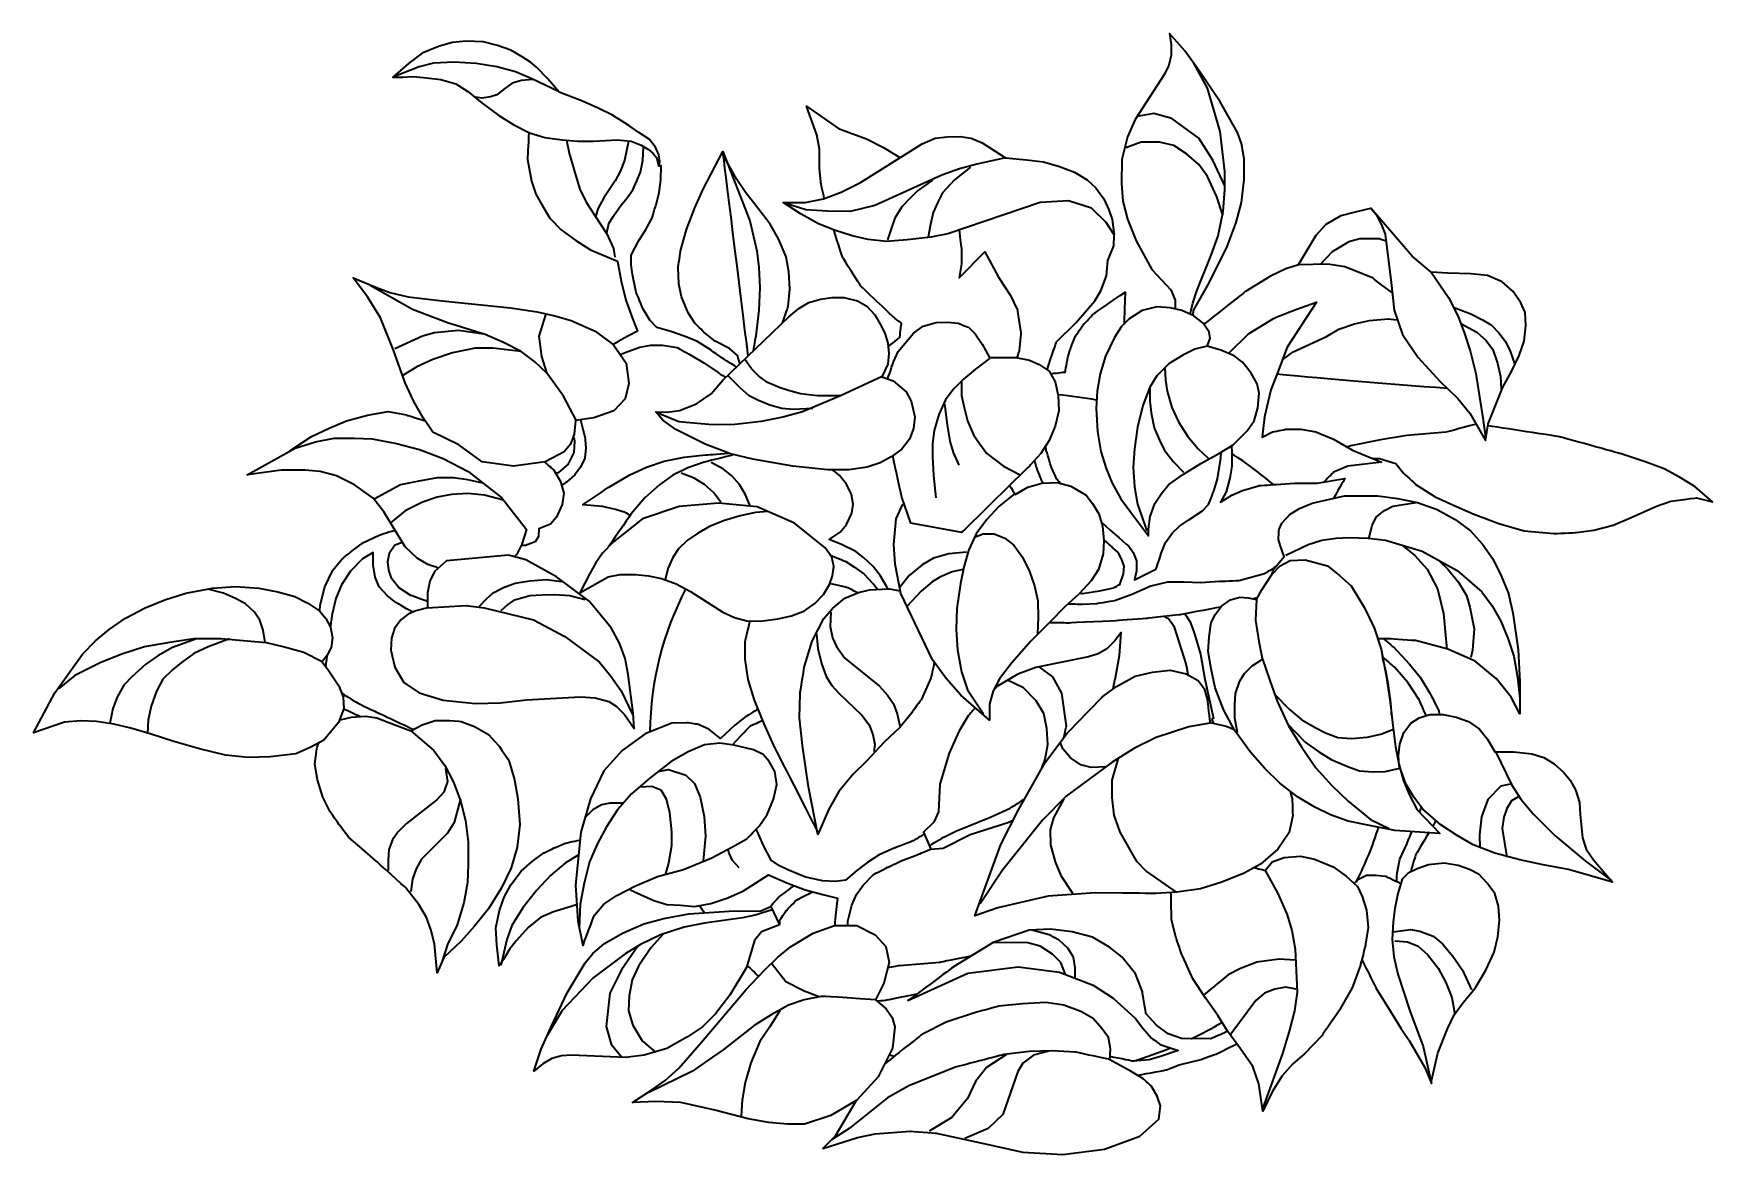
# Model space of a CAD drawing. Header units: millimetres. Extents: x -674 to -111, y -202 to 174.
import ezdxf

# ---------------------------------------------------------------- set-up
doc = ezdxf.new("R2010")
doc.units = ezdxf.units.MM
doc.layers.add('ceco.net 299', color=7, linetype='Continuous')

msp = doc.modelspace()

# ---------------------------------------------------------------- linework, layer by layer
at = {"layer": 'ceco.net 299', "color": 93}
msp.add_line((-345.13, 19.59), (-344.85, 19.54), dxfattribs=at)
at = {"layer": 'ceco.net 299', "color": 93, "lineweight": 35}
for points, knots in [([(-464.42, 129.55), (-464.42, 129.55), (-465.21, 132.58), (-465.21, 132.58), (-465.21, 132.58), (-465.21, 132.58), (-466.41, 134.01), (-466.41, 134.01), (-466.41, 134.01), (-466.41, 134.01), (-467.89, 135.27), (-467.89, 135.27), (-467.89, 135.27), (-467.89, 135.27), (-470.41, 136.75), (-470.41, 136.75), (-470.41, 136.75), (-470.41, 136.75), (-473.72, 138.07), (-473.72, 138.07), (-473.72, 138.07), (-473.72, 138.07), (-478.46, 138.52), (-478.46, 138.52), (-478.46, 138.52), (-478.46, 138.52), (-486.29, 138.07), (-486.29, 138.07), (-486.29, 138.07), (-486.29, 138.07), (-491.67, 138.07), (-491.67, 138.07), (-491.67, 138.07), (-491.67, 138.07), (-496.92, 138.52), (-496.92, 138.52), (-496.92, 138.52), (-496.92, 138.52), (-502.75, 139.32), (-502.75, 139.32), (-502.75, 139.32), (-502.75, 139.32), (-507.84, 140.87), (-507.84, 140.87), (-507.84, 140.87), (-507.84, 140.87), (-513.15, 143.61), (-513.15, 143.61), (-513.15, 143.61), (-513.15, 143.61), (-518.13, 146.64), (-518.13, 146.64), (-518.13, 146.64), (-518.13, 146.64), (-523.73, 150.87), (-523.73, 150.87), (-523.73, 150.87), (-523.73, 150.87), (-528.53, 154.75), (-528.53, 154.75), (-528.53, 154.75), (-528.53, 154.75), (-532.59, 157.27), (-532.59, 157.27), (-532.59, 157.27), (-532.59, 157.27), (-537.67, 158.81), (-537.67, 158.81), (-537.67, 158.81), (-537.67, 158.81), (-543.44, 159.5), (-543.44, 159.5), (-543.44, 159.5), (-543.44, 159.5), (-546.99, 159.78), (-546.99, 159.78), (-546.99, 159.78), (-546.99, 159.78), (-550.53, 159.56), (-550.53, 159.56), (-550.53, 159.56), (-550.53, 159.56), (-553.73, 159.56), (-553.73, 159.56), (-553.73, 159.56), (-553.73, 159.56), (-548.42, 164.13), (-548.42, 164.13), (-548.42, 164.13), (-548.42, 164.13), (-543.9, 167.61), (-543.9, 167.61), (-543.9, 167.61), (-543.9, 167.61), (-538.36, 169.9), (-538.36, 169.9), (-538.36, 169.9), (-538.36, 169.9), (-533.84, 171.16), (-533.84, 171.16), (-533.84, 171.16), (-533.84, 171.16), (-529.1, 171.67), (-529.1, 171.67), (-529.1, 171.67), (-529.1, 171.67), (-523.38, 171.44), (-523.38, 171.44), (-523.38, 171.44), (-523.38, 171.44), (-518.64, 170.13), (-518.64, 170.13), (-518.64, 170.13), (-518.64, 170.13), (-514.07, 168.59), (-514.07, 168.59), (-514.07, 168.59), (-514.07, 168.59), (-510.3, 166.41), (-510.3, 166.41), (-510.3, 166.41), (-510.3, 166.41), (-507.55, 164.64), (-507.55, 164.64), (-507.55, 164.64), (-507.55, 164.64), (-505.5, 162.87), (-505.5, 162.87), (-505.5, 162.87), (-505.5, 162.87), (-501.72, 159.04), (-501.72, 159.04), (-501.72, 159.04), (-501.72, 159.04), (-497.9, 154.47), (-497.9, 154.47), (-497.9, 154.47), (-497.9, 154.47), (-490.12, 151.5), (-490.12, 151.5), (-490.12, 151.5), (-490.12, 151.5), (-484.86, 149.15), (-484.86, 149.15), (-484.86, 149.15), (-484.86, 149.15), (-480.01, 146.75), (-480.01, 146.75), (-480.01, 146.75), (-480.01, 146.75), (-474.52, 143.32), (-474.52, 143.32), (-474.52, 143.32), (-474.52, 143.32), (-471.15, 141.04), (-471.15, 141.04), (-471.15, 141.04), (-471.15, 141.04), (-467.66, 138.75), (-467.66, 138.75), (-467.66, 138.75), (-467.66, 138.75), (-465.61, 136.07), (-465.61, 136.07), (-465.61, 136.07), (-465.61, 136.07), (-464.46, 133.44), (-464.46, 133.44), (-464.46, 133.44), (-464.46, 133.44), (-464.12, 131.27), (-464.12, 131.27), (-464.12, 131.27), (-464.12, 131.27), (-464.42, 129.55), (-464.42, 129.55), (-464.42, 129.55), (-464.42, 129.55), (-464.42, 129.55), (-464.42, 129.55)], [0, 0, 0, 0, 0.022222, 0.022222, 0.022222, 0.022222, 0.044444, 0.044444, 0.044444, 0.044444, 0.066667, 0.066667, 0.066667, 0.066667, 0.088889, 0.088889, 0.088889, 0.088889, 0.111111, 0.111111, 0.111111, 0.111111, 0.133333, 0.133333, 0.133333, 0.133333, 0.155556, 0.155556, 0.155556, 0.155556, 0.177778, 0.177778, 0.177778, 0.177778, 0.2, 0.2, 0.2, 0.2, 0.222222, 0.222222, 0.222222, 0.222222, 0.244444, 0.244444, 0.244444, 0.244444, 0.266667, 0.266667, 0.266667, 0.266667, 0.288889, 0.288889, 0.288889, 0.288889, 0.311111, 0.311111, 0.311111, 0.311111, 0.333333, 0.333333, 0.333333, 0.333333, 0.355556, 0.355556, 0.355556, 0.355556, 0.377778, 0.377778, 0.377778, 0.377778, 0.4, 0.4, 0.4, 0.4, 0.422222, 0.422222, 0.422222, 0.422222, 0.444444, 0.444444, 0.444444, 0.444444, 0.466667, 0.466667, 0.466667, 0.466667, 0.488889, 0.488889, 0.488889, 0.488889, 0.511111, 0.511111, 0.511111, 0.511111, 0.533333, 0.533333, 0.533333, 0.533333, 0.555556, 0.555556, 0.555556, 0.555556, 0.577778, 0.577778, 0.577778, 0.577778, 0.6, 0.6, 0.6, 0.6, 0.622222, 0.622222, 0.622222, 0.622222, 0.644444, 0.644444, 0.644444, 0.644444, 0.666667, 0.666667, 0.666667, 0.666667, 0.688889, 0.688889, 0.688889, 0.688889, 0.711111, 0.711111, 0.711111, 0.711111, 0.733333, 0.733333, 0.733333, 0.733333, 0.755556, 0.755556, 0.755556, 0.755556, 0.777778, 0.777778, 0.777778, 0.777778, 0.8, 0.8, 0.8, 0.8, 0.822222, 0.822222, 0.822222, 0.822222, 0.844444, 0.844444, 0.844444, 0.844444, 0.866667, 0.866667, 0.866667, 0.866667, 0.888889, 0.888889, 0.888889, 0.888889, 0.911111, 0.911111, 0.911111, 0.911111, 0.933333, 0.933333, 0.933333, 0.933333, 0.955556, 0.955556, 0.955556, 0.955556, 0.977778, 0.977778, 0.977778, 0.977778, 1, 1, 1, 1]), ([(-285.14, 79.62), (-285.04, 80.46), (-284.95, 81.26), (-284.95, 81.26), (-284.95, 81.26), (-284.95, 81.26), (-279.7, 90.58), (-279.7, 90.58), (-279.7, 90.58), (-279.7, 90.58), (-273.64, 102.75), (-273.64, 102.75), (-273.64, 102.75), (-273.64, 102.75), (-270.72, 110.75), (-270.72, 110.75), (-270.72, 110.75), (-270.72, 110.75), (-268.9, 117.44), (-268.9, 117.44), (-268.9, 117.44), (-268.9, 117.44), (-267.98, 125.21), (-267.98, 125.21), (-267.98, 125.21), (-267.98, 125.21), (-267.98, 132.12), (-267.98, 132.12), (-267.98, 132.12), (-267.98, 132.12), (-268.9, 137.27), (-268.9, 137.27), (-268.9, 137.27), (-268.9, 137.27), (-270.27, 141.04), (-270.27, 141.04), (-270.27, 141.04), (-270.27, 141.04), (-275.98, 151.33), (-275.98, 151.33), (-275.98, 151.33), (-275.98, 151.33), (-283.13, 161.73), (-283.13, 161.73), (-283.13, 161.73), (-283.13, 161.73), (-287.87, 168.41), (-287.87, 168.41), (-287.87, 168.41), (-287.87, 168.41), (-293.01, 174.19), (-293.01, 174.19), (-293.01, 174.19), (-293.01, 174.19), (-292.44, 170.47), (-292.44, 170.47), (-292.44, 170.47), (-292.44, 170.47), (-292.44, 166.93), (-292.44, 166.93), (-292.44, 166.93), (-292.44, 166.93), (-293.24, 163.61), (-293.24, 163.61), (-293.24, 163.61), (-293.24, 163.61), (-294.73, 160.58), (-294.73, 160.58), (-294.73, 160.58), (-294.73, 160.58), (-304.56, 145.38), (-304.56, 145.38), (-304.56, 145.38), (-304.56, 145.38), (-307.13, 139.55), (-307.13, 139.55), (-307.13, 139.55), (-307.13, 139.55), (-309.01, 131.89), (-309.01, 131.89), (-309.01, 131.89), (-309.01, 131.89), (-309.13, 123.89), (-309.13, 123.89), (-309.13, 123.89), (-309.13, 123.89), (-308.73, 117.89), (-308.73, 117.89), (-308.73, 117.89), (-308.73, 117.89), (-307.13, 111.89), (-307.13, 111.89), (-307.13, 111.89), (-307.13, 111.89), (-304.21, 104.58), (-304.21, 104.58), (-304.21, 104.58), (-304.21, 104.58), (-298.96, 95.03), (-298.96, 95.03), (-298.96, 95.03), (-298.96, 95.03), (-292.56, 88.17), (-292.56, 88.17), (-292.56, 88.17), (-292.56, 88.17), (-291.18, 84.75), (-291.18, 84.75), (-291.18, 84.75), (-291.18, 84.75), (-291.18, 83.16), (-291.18, 81.78)], [0.0174767, 0.0174767, 0.0174767, 0.0174767, 0.0333333, 0.0333333, 0.0333333, 0.0333333, 0.0666667, 0.0666667, 0.0666667, 0.0666667, 0.1, 0.1, 0.1, 0.1, 0.1333333, 0.1333333, 0.1333333, 0.1333333, 0.1666667, 0.1666667, 0.1666667, 0.1666667, 0.2, 0.2, 0.2, 0.2, 0.2333333, 0.2333333, 0.2333333, 0.2333333, 0.2666667, 0.2666667, 0.2666667, 0.2666667, 0.3, 0.3, 0.3, 0.3, 0.3333333, 0.3333333, 0.3333333, 0.3333333, 0.3666667, 0.3666667, 0.3666667, 0.3666667, 0.4, 0.4, 0.4, 0.4, 0.4333333, 0.4333333, 0.4333333, 0.4333333, 0.4666667, 0.4666667, 0.4666667, 0.4666667, 0.5, 0.5, 0.5, 0.5, 0.5333333, 0.5333333, 0.5333333, 0.5333333, 0.5666667, 0.5666667, 0.5666667, 0.5666667, 0.6, 0.6, 0.6, 0.6, 0.6333333, 0.6333333, 0.6333333, 0.6333333, 0.6666667, 0.6666667, 0.6666667, 0.6666667, 0.7, 0.7, 0.7, 0.7, 0.7333333, 0.7333333, 0.7333333, 0.7333333, 0.7666667, 0.7666667, 0.7666667, 0.7666667, 0.8, 0.8, 0.8, 0.8, 0.8333333, 0.8333333, 0.8333333, 0.8333333, 0.8666667, 0.8666667, 0.8666667, 0.8666667, 0.9, 0.9, 0.9, 0.9, 0.9189611, 0.9189611, 0.9189611, 0.9189611]), ([(-498.18, 154.75), (-498.18, 154.75), (-507.04, 159.04), (-507.04, 159.04), (-507.04, 159.04), (-507.04, 159.04), (-512.58, 161.33), (-512.58, 161.33), (-512.58, 161.33), (-512.58, 161.33), (-518.87, 163.04), (-518.87, 163.04), (-518.87, 163.04), (-518.87, 163.04), (-525.73, 164.13), (-525.73, 164.13), (-525.73, 164.13), (-525.73, 164.13), (-533.1, 164.64), (-533.1, 164.64), (-533.1, 164.64), (-533.1, 164.64), (-540.13, 164.3), (-540.13, 164.3), (-540.13, 164.3), (-540.13, 164.3), (-544.87, 163.04), (-544.87, 163.04), (-544.87, 163.04), (-544.87, 163.04), (-553.22, 159.78), (-553.22, 159.78)], [0, 0, 0, 0, 0.125, 0.125, 0.125, 0.125, 0.25, 0.25, 0.25, 0.25, 0.375, 0.375, 0.375, 0.375, 0.5, 0.5, 0.5, 0.5, 0.625, 0.625, 0.625, 0.625, 0.75, 0.75, 0.75, 0.75, 0.875, 0.875, 0.875, 0.875, 1, 1, 1, 1]), ([(-286.15, 80.04), (-286.15, 80.04), (-285.24, 83.66), (-285.24, 83.66), (-285.24, 83.66), (-285.24, 83.66), (-283.87, 87.83), (-283.87, 87.83), (-283.87, 87.83), (-283.87, 87.83), (-279.01, 99.78), (-279.01, 99.78), (-279.01, 99.78), (-279.01, 99.78), (-276.67, 106.35), (-276.67, 106.35), (-276.67, 106.35), (-276.67, 106.35), (-275.01, 114.46), (-275.01, 114.46), (-275.01, 114.46), (-275.01, 114.46), (-274.44, 121.89), (-274.44, 121.89), (-274.44, 121.89), (-274.44, 121.89), (-274.44, 127.89), (-274.44, 127.89), (-274.44, 127.89), (-274.44, 127.89), (-275.98, 141.27), (-275.98, 141.27), (-275.98, 141.27), (-275.98, 141.27), (-280.27, 155.84), (-280.27, 155.84), (-280.27, 155.84), (-280.27, 155.84), (-284.92, 164.25), (-284.92, 164.25)], [0, 0, 0, 0, 0.1, 0.1, 0.1, 0.1, 0.2, 0.2, 0.2, 0.2, 0.3, 0.3, 0.3, 0.3, 0.4, 0.4, 0.4, 0.4, 0.5, 0.5, 0.5, 0.5, 0.6, 0.6, 0.6, 0.6, 0.7, 0.7, 0.7, 0.7, 0.8, 0.8, 0.8, 0.8, 0.9, 0.9, 0.9, 0.9, 1, 1, 1, 1]), ([(-506.87, 158.81), (-506.87, 158.81), (-510.58, 158.47), (-510.58, 158.47), (-510.58, 158.47), (-510.58, 158.47), (-513.67, 157.5), (-513.67, 157.5), (-513.67, 157.5), (-513.67, 157.5), (-516.13, 155.78), (-516.13, 155.78), (-516.13, 155.78), (-516.13, 155.78), (-518.87, 153.61), (-518.87, 153.61), (-518.87, 153.61), (-518.87, 153.61), (-520.93, 152.93), (-520.93, 152.93), (-520.93, 152.93), (-520.93, 152.93), (-523.73, 152.47), (-523.73, 152.47), (-523.73, 152.47), (-523.73, 152.47), (-526.07, 152.81), (-526.07, 152.81)], [0, 0, 0, 0, 0.142857, 0.142857, 0.142857, 0.142857, 0.285714, 0.285714, 0.285714, 0.285714, 0.428571, 0.428571, 0.428571, 0.428571, 0.571429, 0.571429, 0.571429, 0.571429, 0.714286, 0.714286, 0.714286, 0.714286, 0.857143, 0.857143, 0.857143, 0.857143, 1, 1, 1, 1]), ([(-408.9, 118.86), (-409.39, 121.08), (-410.1, 124.27), (-410.1, 124.27), (-410.1, 124.27), (-410.1, 124.27), (-410.5, 129.01), (-410.5, 129.01), (-410.5, 129.01), (-410.5, 129.01), (-410.5, 135.35), (-410.5, 135.35), (-410.5, 135.35), (-410.5, 135.35), (-411.41, 140.21), (-411.41, 140.21), (-411.41, 140.21), (-411.41, 140.21), (-414.9, 149.81), (-414.9, 149.81), (-414.9, 149.81), (-414.9, 149.81), (-404.16, 142.38), (-404.16, 142.38), (-404.16, 142.38), (-404.16, 142.38), (-400.56, 141.01), (-400.56, 141.01), (-400.56, 141.01), (-400.56, 141.01), (-394.73, 138.84), (-394.73, 138.84), (-394.73, 138.84), (-394.73, 138.84), (-389.01, 135.98), (-389.01, 135.98), (-389.01, 135.98), (-389.01, 135.98), (-383.53, 132.61), (-383.53, 132.61), (-383.53, 132.61), (-383.53, 132.61), (-383.51, 132.59), (-383.48, 132.56)], [0.3161973, 0.3161973, 0.3161973, 0.3161973, 0.3246753, 0.3246753, 0.3246753, 0.3246753, 0.3376623, 0.3376623, 0.3376623, 0.3376623, 0.3506494, 0.3506494, 0.3506494, 0.3506494, 0.3636364, 0.3636364, 0.3636364, 0.3636364, 0.3766234, 0.3766234, 0.3766234, 0.3766234, 0.3896104, 0.3896104, 0.3896104, 0.3896104, 0.4025974, 0.4025974, 0.4025974, 0.4025974, 0.4155844, 0.4155844, 0.4155844, 0.4155844, 0.4285714, 0.4285714, 0.4285714, 0.4285714, 0.4415584, 0.4415584, 0.4415584, 0.4415585, 0.4419059, 0.4419059, 0.4419059, 0.4419059]), ([(-274.5, 123.04), (-274.5, 123.04), (-278.5, 131.72), (-278.5, 131.72), (-278.5, 131.72), (-278.5, 131.72), (-283.24, 139.04), (-283.24, 139.04), (-283.24, 139.04), (-283.24, 139.04), (-292.27, 145.73), (-292.27, 145.73), (-292.27, 145.73), (-292.27, 145.73), (-298.33, 147.33), (-298.33, 147.33), (-298.33, 147.33), (-298.33, 147.33), (-303.99, 146.41), (-303.99, 146.41)], [0, 0, 0, 0, 0.2, 0.2, 0.2, 0.2, 0.4, 0.4, 0.4, 0.4, 0.6, 0.6, 0.6, 0.6, 0.8, 0.8, 0.8, 0.8, 1, 1, 1, 1]), ([(-508.1, 141), (-508.28, 137.15), (-508.52, 131.95), (-508.52, 131.95), (-508.52, 131.95), (-508.52, 131.95), (-507.21, 124.69), (-507.21, 124.69), (-507.21, 124.69), (-507.21, 124.69), (-505.78, 120.29), (-505.78, 120.29), (-505.78, 120.29), (-505.78, 120.29), (-503.44, 116.35), (-503.44, 116.35), (-503.44, 116.35), (-503.44, 116.35), (-501.04, 112.24), (-501.04, 112.24), (-501.04, 112.24), (-501.04, 112.24), (-497.21, 108.29), (-497.21, 108.29), (-497.21, 108.29), (-497.21, 108.29), (-492.35, 104.69), (-492.35, 104.69), (-492.35, 104.69), (-492.35, 104.69), (-487.44, 101.66), (-487.44, 101.66), (-487.44, 101.66), (-487.44, 101.66), (-483.09, 99.78), (-483.09, 99.78), (-483.09, 99.78), (-483.09, 99.78), (-478.29, 97.78), (-478.29, 97.78), (-478.29, 97.78), (-478.29, 97.78), (-477.09, 91.15), (-477.09, 91.15), (-477.09, 91.15), (-477.09, 91.15), (-475.55, 84.75), (-475.55, 84.75), (-475.55, 84.75), (-475.55, 84.75), (-473.32, 78.57), (-473.32, 78.57), (-473.32, 78.57), (-473.32, 78.57), (-471.66, 74.29), (-471.66, 74.29), (-471.66, 74.29), (-471.66, 74.29), (-476.81, 71.6), (-476.81, 71.6), (-476.81, 71.6), (-476.81, 71.6), (-478.56, 70.55), (-479.75, 69.84)], [1.4582329, 1.4582329, 1.4582329, 1.4582329, 1.4705882, 1.4705882, 1.4705882, 1.4705882, 1.4901961, 1.4901961, 1.4901961, 1.4901961, 1.5098039, 1.5098039, 1.5098039, 1.5098039, 1.5294118, 1.5294118, 1.5294118, 1.5294118, 1.5490196, 1.5490196, 1.5490196, 1.5490196, 1.5686275, 1.5686275, 1.5686275, 1.5686275, 1.5882353, 1.5882353, 1.5882353, 1.5882353, 1.6078431, 1.6078431, 1.6078431, 1.6078431, 1.627451, 1.627451, 1.627451, 1.627451, 1.6470588, 1.6470588, 1.6470588, 1.6470588, 1.6666667, 1.6666667, 1.6666667, 1.6666667, 1.6862745, 1.6862745, 1.6862745, 1.6862745, 1.7058824, 1.7058824, 1.7058824, 1.7058824, 1.7254902, 1.7254902, 1.7254902, 1.7254902, 1.745098, 1.745098, 1.745098, 1.745098, 1.7580951, 1.7580951, 1.7580951, 1.7580951]), ([(-495.46, 138.4), (-495.46, 138.4), (-494.58, 134.01), (-494.58, 134.01), (-494.58, 134.01), (-494.58, 134.01), (-492.47, 126.75), (-492.47, 126.75), (-492.47, 126.75), (-492.47, 126.75), (-490.98, 121.95), (-490.98, 121.95), (-490.98, 121.95), (-490.98, 121.95), (-488.87, 117.61), (-488.87, 117.61), (-488.87, 117.61), (-488.87, 117.61), (-485.95, 113.15), (-485.95, 113.15), (-485.95, 113.15), (-485.95, 113.15), (-481.95, 107.03), (-481.95, 107.03), (-481.95, 107.03), (-481.95, 107.03), (-479.66, 102.06), (-479.66, 102.06), (-479.66, 102.06), (-479.66, 102.06), (-479.21, 99.15), (-479.21, 99.15)], [0, 0, 0, 0, 0.125, 0.125, 0.125, 0.125, 0.25, 0.25, 0.25, 0.25, 0.375, 0.375, 0.375, 0.375, 0.5, 0.5, 0.5, 0.5, 0.625, 0.625, 0.625, 0.625, 0.75, 0.75, 0.75, 0.75, 0.875, 0.875, 0.875, 0.875, 1, 1, 1, 1]), ([(-474.58, 138.12), (-474.58, 138.12), (-476.01, 131.55), (-476.01, 131.55), (-476.01, 131.55), (-476.01, 131.55), (-477.44, 127.89), (-477.44, 127.89), (-477.44, 127.89), (-477.44, 127.89), (-479.09, 124.81), (-479.09, 124.81), (-479.09, 124.81), (-479.09, 124.81), (-482.86, 119.04), (-482.86, 119.04), (-482.86, 119.04), (-482.86, 119.04), (-484.86, 115.61), (-484.86, 115.61), (-484.86, 115.61), (-484.86, 115.61), (-485.72, 112.75), (-485.72, 112.75)], [0, 0, 0, 0, 0.166667, 0.166667, 0.166667, 0.166667, 0.333333, 0.333333, 0.333333, 0.333333, 0.5, 0.5, 0.5, 0.5, 0.666667, 0.666667, 0.666667, 0.666667, 0.833333, 0.833333, 0.833333, 0.833333, 1, 1, 1, 1]), ([(-481.95, 107.26), (-481.95, 107.26), (-481.21, 110.46), (-481.21, 110.46), (-481.21, 110.46), (-481.21, 110.46), (-479.78, 112.75), (-479.78, 112.75), (-479.78, 112.75), (-479.78, 112.75), (-477.15, 116.46), (-477.15, 116.46), (-477.15, 116.46), (-477.15, 116.46), (-475.04, 119.04), (-475.04, 119.04), (-475.04, 119.04), (-475.04, 119.04), (-473.15, 121.78), (-473.15, 121.78), (-473.15, 121.78), (-473.15, 121.78), (-471.83, 124.81), (-471.83, 124.81), (-471.83, 124.81), (-471.83, 124.81), (-470.63, 127.72), (-470.63, 127.72), (-470.63, 127.72), (-470.63, 127.72), (-469.83, 131.55), (-469.83, 131.55), (-469.83, 131.55), (-469.83, 131.55), (-469.61, 136.18), (-469.61, 136.18)], [0, 0, 0, 0, 0.111111, 0.111111, 0.111111, 0.111111, 0.222222, 0.222222, 0.222222, 0.222222, 0.333333, 0.333333, 0.333333, 0.333333, 0.444444, 0.444444, 0.444444, 0.444444, 0.555556, 0.555556, 0.555556, 0.555556, 0.666667, 0.666667, 0.666667, 0.666667, 0.777778, 0.777778, 0.777778, 0.777778, 0.888889, 0.888889, 0.888889, 0.888889, 1, 1, 1, 1]), ([(-311.64, 106.63), (-311.64, 106.63), (-312.27, 111.84), (-312.27, 111.84), (-312.27, 111.84), (-312.27, 111.84), (-313.41, 115.04), (-313.41, 115.04), (-313.41, 115.04), (-313.41, 115.04), (-315.13, 118.75), (-315.13, 118.75), (-315.13, 118.75), (-315.13, 118.75), (-317.76, 122.46), (-317.76, 122.46), (-317.76, 122.46), (-317.76, 122.46), (-320.73, 125.15), (-320.73, 125.15), (-320.73, 125.15), (-320.73, 125.15), (-324.96, 127.67), (-324.96, 127.67), (-324.96, 127.67), (-324.96, 127.67), (-329.93, 129.61), (-329.93, 129.61), (-329.93, 129.61), (-329.93, 129.61), (-335.3, 131.09), (-335.3, 131.09), (-335.3, 131.09), (-335.3, 131.09), (-341.08, 131.84), (-341.08, 131.84), (-341.08, 131.84), (-341.08, 131.84), (-348.1, 132.52), (-348.1, 132.52), (-348.1, 132.52), (-348.1, 132.52), (-353.08, 135.78), (-353.08, 135.78), (-353.08, 135.78), (-353.08, 135.78), (-355.88, 137.55), (-355.88, 137.55), (-355.88, 137.55), (-355.88, 137.55), (-359.59, 139.04), (-359.59, 139.04), (-359.59, 139.04), (-359.59, 139.04), (-363.31, 139.67), (-363.31, 139.67), (-363.31, 139.67), (-363.31, 139.67), (-367.71, 139.5), (-367.71, 139.5), (-367.71, 139.5), (-367.71, 139.5), (-371.71, 139.04), (-371.71, 139.04), (-371.71, 139.04), (-371.71, 139.04), (-376.11, 137.21), (-376.11, 137.21), (-376.11, 137.21), (-376.11, 137.21), (-396.8, 124.18), (-396.8, 124.18), (-396.8, 124.18), (-396.8, 124.18), (-403.2, 120.98), (-403.2, 120.98), (-403.2, 120.98), (-403.2, 120.98), (-409.2, 118.75), (-409.2, 118.75), (-409.2, 118.75), (-409.2, 118.75), (-415.31, 117.55), (-415.31, 117.55), (-415.31, 117.55), (-415.31, 117.55), (-422.74, 117.55), (-422.74, 117.55), (-422.74, 117.55), (-422.74, 117.55), (-416.63, 113.55), (-416.63, 113.55), (-416.63, 113.55), (-416.63, 113.55), (-410.91, 110.29), (-410.91, 110.29), (-410.91, 110.29), (-410.91, 110.29), (-405.48, 108.18), (-405.48, 108.18), (-405.48, 108.18), (-405.48, 108.18), (-399.6, 106.35), (-399.6, 106.35), (-399.6, 106.35), (-399.6, 106.35), (-394.22, 105.09), (-394.22, 105.09), (-394.22, 105.09), (-394.22, 105.09), (-388, 104.46), (-388, 104.46), (-388, 104.46), (-388, 104.46), (-381.08, 104.92), (-381.08, 104.92), (-381.08, 104.92), (-381.08, 104.92), (-373.14, 105.83), (-373.14, 105.83), (-373.14, 105.83), (-373.14, 105.83), (-367.42, 107.03), (-367.42, 107.03), (-367.42, 107.03), (-367.42, 107.03), (-336.45, 117.55), (-336.45, 117.55), (-336.45, 117.55), (-336.45, 117.55), (-326.9, 118.01), (-326.9, 118.01), (-326.9, 118.01), (-326.9, 118.01), (-319.24, 115.55), (-319.24, 115.55), (-319.24, 115.55), (-319.24, 115.55), (-314.33, 110.75), (-314.33, 110.75), (-314.33, 110.75), (-314.33, 110.75), (-311.64, 106.63), (-311.64, 106.63), (-311.64, 106.63), (-311.64, 106.63), (-311.64, 106.63), (-311.64, 106.63)], [0, 0, 0, 0, 0.027027, 0.027027, 0.027027, 0.027027, 0.054054, 0.054054, 0.054054, 0.054054, 0.081081, 0.081081, 0.081081, 0.081081, 0.108108, 0.108108, 0.108108, 0.108108, 0.135135, 0.135135, 0.135135, 0.135135, 0.162162, 0.162162, 0.162162, 0.162162, 0.189189, 0.189189, 0.189189, 0.189189, 0.216216, 0.216216, 0.216216, 0.216216, 0.243243, 0.243243, 0.243243, 0.243243, 0.27027, 0.27027, 0.27027, 0.27027, 0.297297, 0.297297, 0.297297, 0.297297, 0.324324, 0.324324, 0.324324, 0.324324, 0.351351, 0.351351, 0.351351, 0.351351, 0.378378, 0.378378, 0.378378, 0.378378, 0.405405, 0.405405, 0.405405, 0.405405, 0.432432, 0.432432, 0.432432, 0.432432, 0.459459, 0.459459, 0.459459, 0.459459, 0.486486, 0.486486, 0.486486, 0.486486, 0.513514, 0.513514, 0.513514, 0.513514, 0.540541, 0.540541, 0.540541, 0.540541, 0.567568, 0.567568, 0.567568, 0.567568, 0.594595, 0.594595, 0.594595, 0.594595, 0.621622, 0.621622, 0.621622, 0.621622, 0.648649, 0.648649, 0.648649, 0.648649, 0.675676, 0.675676, 0.675676, 0.675676, 0.702703, 0.702703, 0.702703, 0.702703, 0.72973, 0.72973, 0.72973, 0.72973, 0.756757, 0.756757, 0.756757, 0.756757, 0.783784, 0.783784, 0.783784, 0.783784, 0.810811, 0.810811, 0.810811, 0.810811, 0.837838, 0.837838, 0.837838, 0.837838, 0.864865, 0.864865, 0.864865, 0.864865, 0.891892, 0.891892, 0.891892, 0.891892, 0.918919, 0.918919, 0.918919, 0.918919, 0.945946, 0.945946, 0.945946, 0.945946, 0.972973, 0.972973, 0.972973, 0.972973, 1, 1, 1, 1]), ([(-275.12, 113.26), (-275.12, 113.26), (-277.12, 119.44), (-277.12, 119.44), (-277.12, 119.44), (-277.12, 119.44), (-280.27, 126.18), (-280.27, 126.18), (-280.27, 126.18), (-280.27, 126.18), (-283.24, 130.29), (-283.24, 130.29), (-283.24, 130.29), (-283.24, 130.29), (-287.3, 133.84), (-287.3, 133.84), (-287.3, 133.84), (-287.3, 133.84), (-291.58, 136.58), (-291.58, 136.58), (-291.58, 136.58), (-291.58, 136.58), (-296.44, 137.78), (-296.44, 137.78), (-296.44, 137.78), (-296.44, 137.78), (-302.56, 137.72), (-302.56, 137.72), (-302.56, 137.72), (-302.56, 137.72), (-307.7, 135.84), (-307.7, 135.84)], [0, 0, 0, 0, 0.125, 0.125, 0.125, 0.125, 0.25, 0.25, 0.25, 0.25, 0.375, 0.375, 0.375, 0.375, 0.5, 0.5, 0.5, 0.5, 0.625, 0.625, 0.625, 0.625, 0.75, 0.75, 0.75, 0.75, 0.875, 0.875, 0.875, 0.875, 1, 1, 1, 1]), ([(-438.35, 62.28), (-439.88, 63.22), (-441.55, 64.23), (-441.55, 64.23), (-441.55, 64.23), (-441.55, 64.23), (-446.92, 67.89), (-446.92, 67.89), (-446.92, 67.89), (-446.92, 67.89), (-451.72, 70.92), (-451.72, 70.92), (-451.72, 70.92), (-451.72, 70.92), (-455.95, 72.69), (-455.95, 72.69), (-455.95, 72.69), (-455.95, 72.69), (-460.4, 74.17), (-460.4, 74.17), (-460.4, 74.17), (-460.4, 74.17), (-465.15, 75.49), (-465.15, 75.49), (-465.15, 75.49), (-465.15, 75.49), (-467.49, 78), (-467.49, 78), (-467.49, 78), (-467.49, 78), (-469.83, 81.89), (-469.83, 81.89), (-469.83, 81.89), (-469.83, 81.89), (-472.01, 87.32), (-472.01, 87.32), (-472.01, 87.32), (-472.01, 87.32), (-473.32, 93.38), (-473.32, 93.38), (-473.32, 93.38), (-473.32, 93.38), (-473.72, 96.52), (-473.72, 96.52), (-473.72, 96.52), (-473.72, 96.52), (-473.72, 99.83), (-473.72, 99.83), (-473.72, 99.83), (-473.72, 99.83), (-471.15, 104.69), (-471.15, 104.69), (-471.15, 104.69), (-471.15, 104.69), (-468.92, 108.23), (-468.92, 108.23), (-468.92, 108.23), (-468.92, 108.23), (-466.86, 111.89), (-466.86, 111.89), (-466.86, 111.89), (-466.86, 111.89), (-465.38, 116.75), (-465.38, 116.75), (-465.38, 116.75), (-465.38, 116.75), (-464.29, 120.86), (-464.29, 120.86), (-464.29, 120.86), (-464.29, 120.86), (-463.78, 125.15), (-463.78, 125.15), (-463.78, 125.15), (-463.78, 125.15), (-463.69, 129.84), (-463.69, 129.84), (-463.69, 129.84), (-463.69, 129.84), (-465.22, 129.74), (-463.69, 129.84)], [1.0090395, 1.0090395, 1.0090395, 1.0090395, 1.0196078, 1.0196078, 1.0196078, 1.0196079, 1.0392157, 1.0392157, 1.0392157, 1.0392157, 1.0588235, 1.0588235, 1.0588235, 1.0588235, 1.0784314, 1.0784314, 1.0784314, 1.0784314, 1.0980392, 1.0980392, 1.0980392, 1.0980392, 1.1176471, 1.1176471, 1.1176471, 1.1176471, 1.1372549, 1.1372549, 1.1372549, 1.1372549, 1.1568627, 1.1568627, 1.1568627, 1.1568628, 1.1764706, 1.1764706, 1.1764706, 1.1764706, 1.1960784, 1.1960784, 1.1960784, 1.1960784, 1.2156863, 1.2156863, 1.2156863, 1.2156863, 1.2352941, 1.2352941, 1.2352941, 1.2352941, 1.254902, 1.254902, 1.254902, 1.254902, 1.2745098, 1.2745098, 1.2745098, 1.2745098, 1.2941176, 1.2941176, 1.2941176, 1.2941177, 1.3137255, 1.3137255, 1.3137255, 1.3137255, 1.3333333, 1.3333333, 1.3333333, 1.3333333, 1.3529412, 1.3529412, 1.3529412, 1.3529412, 1.372549, 1.372549, 1.372549, 1.372549, 1.3814843, 1.3814843, 1.3814843, 1.3814843]), ([(-437.27, 63.33), (-437.62, 64.69), (-438, 66.17), (-438, 66.17), (-438, 66.17), (-438, 66.17), (-440.75, 68.46), (-440.75, 68.46), (-440.75, 68.46), (-440.75, 68.46), (-445.55, 70.97), (-445.55, 70.97), (-445.55, 70.97), (-445.55, 70.97), (-449.32, 74), (-449.32, 74), (-449.32, 74), (-449.32, 74), (-452.4, 77.03), (-452.4, 77.03), (-452.4, 77.03), (-452.4, 77.03), (-454.58, 80.46), (-454.58, 80.46), (-454.58, 80.46), (-454.58, 80.46), (-456.86, 85.89), (-456.86, 85.89), (-456.86, 85.89), (-456.86, 85.89), (-457.72, 90.18), (-457.72, 90.18), (-457.72, 90.18), (-457.72, 90.18), (-457.95, 95.72), (-457.95, 95.72), (-457.95, 95.72), (-457.95, 95.72), (-457.15, 101.26), (-457.15, 101.26), (-457.15, 101.26), (-457.15, 101.26), (-455.15, 108.41), (-455.15, 108.41), (-455.15, 108.41), (-455.15, 108.41), (-452.4, 115.66), (-452.4, 115.66), (-452.4, 115.66), (-452.4, 115.66), (-449.6, 121.95), (-449.6, 121.95), (-449.6, 121.95), (-449.6, 121.95), (-442.92, 134.64), (-442.92, 134.64), (-442.92, 134.64), (-442.92, 134.64), (-433.89, 111.32), (-433.89, 111.32), (-433.89, 111.32), (-433.89, 111.32), (-431.6, 101.26), (-431.6, 101.26), (-431.6, 101.26), (-431.6, 101.26), (-430.86, 95.72), (-430.86, 95.72), (-430.86, 95.72), (-430.86, 95.72), (-430.57, 88.92), (-430.57, 88.92), (-430.57, 88.92), (-430.57, 88.92), (-430.86, 81.32), (-430.86, 81.32), (-430.86, 81.32), (-430.86, 81.32), (-431.89, 72.74), (-431.89, 72.74), (-431.89, 72.74), (-431.89, 72.74), (-432.35, 70.15), (-432.81, 67.63)], [0.0200313, 0.0200313, 0.0200313, 0.0200313, 0.0434783, 0.0434783, 0.0434783, 0.0434783, 0.0869565, 0.0869565, 0.0869565, 0.0869565, 0.1304348, 0.1304348, 0.1304348, 0.1304348, 0.173913, 0.173913, 0.173913, 0.1739131, 0.2173913, 0.2173913, 0.2173913, 0.2173913, 0.2608696, 0.2608696, 0.2608696, 0.2608696, 0.3043478, 0.3043478, 0.3043478, 0.3043478, 0.3478261, 0.3478261, 0.3478261, 0.3478261, 0.3913043, 0.3913043, 0.3913043, 0.3913044, 0.4347826, 0.4347826, 0.4347826, 0.4347826, 0.4782609, 0.4782609, 0.4782609, 0.4782609, 0.5217391, 0.5217391, 0.5217391, 0.5217391, 0.5652174, 0.5652174, 0.5652174, 0.5652174, 0.6086957, 0.6086957, 0.6086957, 0.6086957, 0.6521739, 0.6521739, 0.6521739, 0.6521739, 0.6956522, 0.6956522, 0.6956522, 0.6956522, 0.7391304, 0.7391304, 0.7391304, 0.7391304, 0.7826087, 0.7826087, 0.7826087, 0.7826087, 0.826087, 0.826087, 0.826087, 0.826087, 0.8695652, 0.8695652, 0.8695652, 0.8695652, 0.8919037, 0.8919037, 0.8919037, 0.8919037]), ([(-422.93, 77.15), (-422.12, 79.45), (-421.03, 82.57), (-421.03, 82.57), (-421.03, 82.57), (-421.03, 82.57), (-420.51, 88.46), (-420.51, 88.46), (-420.51, 88.46), (-420.51, 88.46), (-420.8, 94.23), (-420.8, 94.23), (-420.8, 94.23), (-420.8, 94.23), (-421.71, 99.26), (-421.71, 99.26), (-421.71, 99.26), (-421.71, 99.26), (-424.29, 105.32), (-424.29, 105.32), (-424.29, 105.32), (-424.29, 105.32), (-427.09, 110.18), (-427.09, 110.18), (-427.09, 110.18), (-427.09, 110.18), (-432.34, 117.04), (-432.34, 117.04), (-432.34, 117.04), (-432.34, 117.04), (-435.2, 120.75), (-435.2, 120.75), (-435.2, 120.75), (-435.2, 120.75), (-438.23, 125.27), (-438.23, 125.27), (-438.23, 125.27), (-438.23, 125.27), (-442.92, 133.55), (-442.92, 133.55), (-442.92, 133.55), (-442.92, 133.55), (-437.07, 86.29), (-434.56, 65.94)], [0.0283251, 0.0283251, 0.0283251, 0.0283251, 0.0769231, 0.0769231, 0.0769231, 0.0769231, 0.1538462, 0.1538462, 0.1538462, 0.1538462, 0.2307692, 0.2307692, 0.2307692, 0.2307692, 0.3076923, 0.3076923, 0.3076923, 0.3076923, 0.3846154, 0.3846154, 0.3846154, 0.3846154, 0.4615385, 0.4615385, 0.4615385, 0.4615385, 0.5384615, 0.5384615, 0.5384615, 0.5384615, 0.6153846, 0.6153846, 0.6153846, 0.6153846, 0.6923077, 0.6923077, 0.6923077, 0.6923077, 0.7692308, 0.7692308, 0.7692308, 0.7692308, 0.8295938, 0.8295938, 0.8295938, 0.8295938]), ([(-348.1, 132.52), (-348.1, 132.52), (-357.71, 130.35), (-357.71, 130.35), (-357.71, 130.35), (-357.71, 130.35), (-363.48, 128.81), (-363.48, 128.81), (-363.48, 128.81), (-363.48, 128.81), (-369.42, 126.64), (-369.42, 126.64), (-369.42, 126.64), (-369.42, 126.64), (-391.94, 116.46), (-391.94, 116.46), (-391.94, 116.46), (-391.94, 116.46), (-400.28, 114.46), (-400.28, 114.46), (-400.28, 114.46), (-400.28, 114.46), (-407.83, 114.58), (-407.83, 114.58), (-407.83, 114.58), (-407.83, 114.58), (-415.14, 115.04), (-415.14, 115.04), (-415.14, 115.04), (-415.14, 115.04), (-422.17, 117.32), (-422.17, 117.32)], [0, 0, 0, 0, 0.125, 0.125, 0.125, 0.125, 0.25, 0.25, 0.25, 0.25, 0.375, 0.375, 0.375, 0.375, 0.5, 0.5, 0.5, 0.5, 0.625, 0.625, 0.625, 0.625, 0.75, 0.75, 0.75, 0.75, 0.875, 0.875, 0.875, 0.875, 1, 1, 1, 1]), ([(-372.57, 125.04), (-372.57, 125.04), (-377.59, 121.38), (-377.59, 121.38), (-377.59, 121.38), (-377.59, 121.38), (-380.28, 118.75), (-380.28, 118.75), (-380.28, 118.75), (-380.28, 118.75), (-382.85, 116.01), (-382.85, 116.01), (-382.85, 116.01), (-382.85, 116.01), (-385.25, 112.24), (-385.25, 112.24), (-385.25, 112.24), (-385.25, 112.24), (-386.51, 108.63), (-386.51, 108.63), (-386.51, 108.63), (-386.51, 108.63), (-387.71, 104.92), (-387.71, 104.92)], [0, 0, 0, 0, 0.166667, 0.166667, 0.166667, 0.166667, 0.333333, 0.333333, 0.333333, 0.333333, 0.5, 0.5, 0.5, 0.5, 0.666667, 0.666667, 0.666667, 0.666667, 0.833333, 0.833333, 0.833333, 0.833333, 1, 1, 1, 1]), ([(-359.82, 129.32), (-359.82, 129.32), (-365.19, 125.15), (-365.19, 125.15), (-365.19, 125.15), (-365.19, 125.15), (-369.19, 120.75), (-369.19, 120.75), (-369.19, 120.75), (-369.19, 120.75), (-370.85, 117.66), (-370.85, 117.66), (-370.85, 117.66), (-370.85, 117.66), (-372.39, 114.18), (-372.39, 114.18), (-372.39, 114.18), (-372.39, 114.18), (-373.42, 109.61), (-373.42, 109.61), (-373.42, 109.61), (-373.42, 109.61), (-373.99, 105.83), (-373.99, 105.83)], [0, 0, 0, 0, 0.166667, 0.166667, 0.166667, 0.166667, 0.333333, 0.333333, 0.333333, 0.333333, 0.5, 0.5, 0.5, 0.5, 0.666667, 0.666667, 0.666667, 0.666667, 0.833333, 0.833333, 0.833333, 0.833333, 1, 1, 1, 1]), ([(-249.87, 96.47), (-249.87, 96.47), (-243.86, 106.58), (-243.86, 106.58), (-243.86, 106.58), (-243.86, 106.58), (-240.49, 110.18), (-240.49, 110.18), (-240.49, 110.18), (-240.49, 110.18), (-235.46, 113.09), (-235.46, 113.09), (-235.46, 113.09), (-235.46, 113.09), (-230.6, 114.41), (-230.6, 114.41), (-230.6, 114.41), (-230.6, 114.41), (-225.46, 115.55), (-225.46, 115.55)], [0, 0, 0, 0, 0.2, 0.2, 0.2, 0.2, 0.4, 0.4, 0.4, 0.4, 0.6, 0.6, 0.6, 0.6, 0.8, 0.8, 0.8, 0.8, 1, 1, 1, 1]), ([(-225.46, 115.55), (-225.46, 115.55), (-211.57, 99.49), (-211.57, 99.49), (-211.57, 99.49), (-211.57, 99.49), (-205.17, 94.12), (-205.17, 94.12), (-205.17, 94.12), (-205.17, 94.12), (-199.63, 93.78), (-199.63, 93.78), (-199.63, 93.78), (-199.63, 93.78), (-191.91, 93.55), (-191.91, 93.55), (-191.91, 93.55), (-191.91, 93.55), (-186.26, 92.98), (-186.26, 92.98), (-186.26, 92.98), (-186.26, 92.98), (-181.34, 90.86), (-181.34, 90.86), (-181.34, 90.86), (-181.34, 90.86), (-177.68, 87.6), (-177.68, 87.6), (-177.68, 87.6), (-177.68, 87.6), (-175.11, 83.83), (-175.11, 83.83), (-175.11, 83.83), (-175.11, 83.83), (-173.63, 80.57), (-173.63, 80.57), (-173.63, 80.57), (-173.63, 80.57), (-173.4, 76.23), (-173.4, 76.23), (-173.4, 76.23), (-173.4, 76.23), (-173.97, 70.97), (-173.97, 70.97), (-173.97, 70.97), (-173.97, 70.97), (-175.63, 66.17), (-175.63, 66.17), (-175.63, 66.17), (-175.63, 66.17), (-178.2, 60.8), (-178.2, 60.8), (-178.2, 60.8), (-178.2, 60.8), (-181.17, 55.54), (-181.17, 55.54), (-181.17, 55.54), (-181.17, 55.54), (-186.03, 43.2), (-186.03, 43.2), (-186.03, 43.2), (-186.03, 43.2), (-187, 37.6), (-187, 37.6), (-187, 37.6), (-187, 37.6), (-192.26, 46.74), (-192.26, 46.74), (-192.26, 46.74), (-192.26, 46.74), (-196.26, 51.77), (-196.26, 51.77), (-196.26, 51.77), (-196.26, 51.77), (-202.26, 57.54), (-202.26, 57.54), (-202.26, 57.54), (-202.26, 57.54), (-209.57, 65.43), (-209.57, 65.43), (-209.57, 65.43), (-209.57, 65.43), (-214.83, 73.2), (-214.83, 73.2), (-214.83, 73.2), (-214.83, 73.2), (-217.63, 81.32), (-217.63, 81.32), (-217.63, 81.32), (-217.63, 81.32), (-218.6, 90.69), (-218.6, 90.69), (-218.6, 90.69), (-218.6, 90.69), (-220.66, 106.86), (-220.66, 106.86), (-220.66, 106.86), (-220.66, 106.86), (-221.97, 110.18), (-221.97, 110.18), (-221.97, 110.18), (-221.97, 110.18), (-223.69, 113.49), (-223.69, 113.49), (-223.69, 113.49), (-223.69, 113.49), (-225.46, 115.55), (-225.46, 115.55), (-225.46, 115.55), (-225.46, 115.55), (-225.46, 115.55), (-225.46, 115.55)], [0, 0, 0, 0, 0.035714, 0.035714, 0.035714, 0.035714, 0.071429, 0.071429, 0.071429, 0.071429, 0.107143, 0.107143, 0.107143, 0.107143, 0.142857, 0.142857, 0.142857, 0.142857, 0.178571, 0.178571, 0.178571, 0.178571, 0.214286, 0.214286, 0.214286, 0.214286, 0.25, 0.25, 0.25, 0.25, 0.285714, 0.285714, 0.285714, 0.285714, 0.321429, 0.321429, 0.321429, 0.321429, 0.357143, 0.357143, 0.357143, 0.357143, 0.392857, 0.392857, 0.392857, 0.392857, 0.428571, 0.428571, 0.428571, 0.428571, 0.464286, 0.464286, 0.464286, 0.464286, 0.5, 0.5, 0.5, 0.5, 0.535714, 0.535714, 0.535714, 0.535714, 0.571429, 0.571429, 0.571429, 0.571429, 0.607143, 0.607143, 0.607143, 0.607143, 0.642857, 0.642857, 0.642857, 0.642857, 0.678571, 0.678571, 0.678571, 0.678571, 0.714286, 0.714286, 0.714286, 0.714286, 0.75, 0.75, 0.75, 0.75, 0.785714, 0.785714, 0.785714, 0.785714, 0.821429, 0.821429, 0.821429, 0.821429, 0.857143, 0.857143, 0.857143, 0.857143, 0.892857, 0.892857, 0.892857, 0.892857, 0.928571, 0.928571, 0.928571, 0.928571, 0.964286, 0.964286, 0.964286, 0.964286, 1, 1, 1, 1]), ([(-387.47, 69.19), (-385.05, 71.07), (-383.58, 72.2), (-383.58, 72.2), (-383.58, 72.2), (-383.58, 72.2), (-383.01, 76.95), (-383.01, 76.95), (-383.01, 76.95), (-383.01, 76.95), (-386.04, 79.35), (-386.04, 79.35), (-386.04, 79.35), (-386.04, 79.35), (-396.73, 89.52), (-396.73, 89.52), (-396.73, 89.52), (-396.73, 89.52), (-402.78, 99.06), (-402.78, 99.06), (-402.78, 99.06), (-402.78, 99.06), (-404.27, 103.73), (-405.73, 108.27)], [0.24451625, 0.24451625, 0.24451625, 0.24451625, 0.24675325, 0.24675325, 0.24675325, 0.24675326, 0.25974026, 0.25974026, 0.25974026, 0.25974027, 0.27272727, 0.27272727, 0.27272727, 0.27272728, 0.28571429, 0.28571429, 0.28571429, 0.2857143, 0.2987013, 0.2987013, 0.2987013, 0.29870131, 0.30536631, 0.30536631, 0.30536631, 0.30536631]), ([(-363.65, 108.32), (-363.33, 105.63), (-362.89, 101.98), (-362.89, 101.98), (-362.89, 101.98), (-362.89, 101.98), (-362.89, 96.95), (-362.89, 96.95), (-362.89, 96.95), (-362.89, 96.95), (-363.64, 92.26), (-363.64, 92.26), (-363.64, 92.26), (-363.64, 92.26), (-355.06, 100.89), (-355.06, 100.89), (-355.06, 100.89), (-355.06, 100.89), (-350.44, 92.43), (-350.44, 92.43), (-350.44, 92.43), (-350.44, 92.43), (-346.43, 86.32), (-346.43, 86.32), (-346.43, 86.32), (-346.43, 86.32), (-344.09, 81.35), (-344.09, 81.35), (-344.09, 81.35), (-344.09, 81.35), (-342.89, 73.4), (-342.89, 73.4), (-342.89, 73.4), (-342.89, 73.4), (-343.46, 67.8), (-343.46, 67.8), (-343.46, 67.8), (-343.46, 67.8), (-343.8, 66.75), (-344.25, 65.36)], [0.4593264, 0.4593264, 0.4593264, 0.4593264, 0.4675325, 0.4675325, 0.4675325, 0.4675325, 0.4805195, 0.4805195, 0.4805195, 0.4805195, 0.4935065, 0.4935065, 0.4935065, 0.4935065, 0.5064935, 0.5064935, 0.5064935, 0.5064935, 0.5194805, 0.5194805, 0.5194805, 0.5194805, 0.5324675, 0.5324675, 0.5324675, 0.5324675, 0.5454545, 0.5454545, 0.5454545, 0.5454546, 0.5584416, 0.5584416, 0.5584416, 0.5584416, 0.5714286, 0.5714286, 0.5714286, 0.5714286, 0.5758014, 0.5758014, 0.5758014, 0.5758014]), ([(-334.13, 61.33), (-332.46, 66.3), (-331.03, 70.58), (-331.03, 70.58), (-331.03, 70.58), (-331.03, 70.58), (-324.34, 77.26), (-324.34, 77.26), (-324.34, 77.26), (-324.34, 77.26), (-318.11, 84.52), (-318.11, 84.52), (-318.11, 84.52), (-318.11, 84.52), (-316.11, 87.89), (-316.11, 87.89), (-316.11, 87.89), (-316.11, 87.89), (-314.17, 92.86), (-314.17, 92.86), (-314.17, 92.86), (-314.17, 92.86), (-313.71, 98.01), (-313.71, 98.01), (-313.71, 98.01), (-313.71, 98.01), (-311.77, 102.97), (-311.77, 102.97), (-311.77, 102.97), (-311.77, 102.97), (-311.64, 106.63), (-311.64, 106.63)], [1.0200485, 1.0200485, 1.0200485, 1.0200485, 1.0344828, 1.0344828, 1.0344828, 1.0344828, 1.0689655, 1.0689655, 1.0689655, 1.0689655, 1.1034483, 1.1034483, 1.1034483, 1.1034483, 1.137931, 1.137931, 1.137931, 1.137931, 1.1724138, 1.1724138, 1.1724138, 1.1724138, 1.2068966, 1.2068966, 1.2068966, 1.2068966, 1.2413793, 1.2413793, 1.2413793, 1.2413793, 1.2758621, 1.2758621, 1.2758621, 1.2758621]), ([(-220.36, 104.51), (-221.12, 104.78), (-222.6, 105.32), (-222.6, 105.32), (-222.6, 105.32), (-222.6, 105.32), (-229.18, 105.32), (-229.18, 105.32), (-229.18, 105.32), (-229.18, 105.32), (-232.89, 104.35), (-232.89, 104.35), (-232.89, 104.35), (-232.89, 104.35), (-238.43, 100.98), (-238.43, 100.98), (-238.43, 100.98), (-238.43, 100.98), (-242.44, 96.69), (-242.44, 96.69)], [0.051558, 0.051558, 0.051558, 0.051558, 0.2, 0.2, 0.2, 0.2, 0.4, 0.4, 0.4, 0.4, 0.6, 0.6, 0.6, 0.6, 0.8, 0.8, 0.8, 0.8, 1, 1, 1, 1]), ([(-218.23, 87.13), (-221.44, 89.56), (-224.89, 92.18), (-224.89, 92.18), (-224.89, 92.18), (-224.89, 92.18), (-234.15, 95.95), (-234.15, 95.95), (-234.15, 95.95), (-234.15, 95.95), (-239.86, 96.75), (-239.86, 96.75), (-239.86, 96.75), (-239.86, 96.75), (-249.69, 96.52), (-249.69, 96.52), (-249.69, 96.52), (-249.69, 96.52), (-253.98, 95.26), (-253.98, 95.26), (-253.98, 95.26), (-253.98, 95.26), (-259.12, 92.75), (-259.12, 92.75), (-259.12, 92.75), (-259.12, 92.75), (-267.52, 87.66), (-267.52, 87.66), (-267.52, 87.66), (-267.52, 87.66), (-275.05, 81.71), (-281.48, 76.63)], [1.0178969, 1.0178969, 1.0178969, 1.0178969, 1.0384615, 1.0384615, 1.0384615, 1.0384615, 1.0769231, 1.0769231, 1.0769231, 1.0769231, 1.1153846, 1.1153846, 1.1153846, 1.1153846, 1.1538462, 1.1538462, 1.1538462, 1.1538462, 1.1923077, 1.1923077, 1.1923077, 1.1923077, 1.2307692, 1.2307692, 1.2307692, 1.2307692, 1.2692308, 1.2692308, 1.2692308, 1.2692308, 1.2912765, 1.2912765, 1.2912765, 1.2912765]), ([(-486.29, 45.2), (-486.29, 45.2), (-479.55, 47.6), (-479.55, 47.6), (-479.55, 47.6), (-479.55, 47.6), (-475.72, 51.6), (-475.72, 51.6), (-475.72, 51.6), (-475.72, 51.6), (-474.52, 56.8), (-474.52, 56.8), (-474.52, 56.8), (-474.52, 56.8), (-475.44, 63.6), (-475.44, 63.6), (-475.44, 63.6), (-475.44, 63.6), (-479.66, 69.77), (-479.66, 69.77), (-479.66, 69.77), (-479.66, 69.77), (-485.78, 74.29), (-485.78, 74.29), (-485.78, 74.29), (-485.78, 74.29), (-493.89, 77.89), (-493.89, 77.89), (-493.89, 77.89), (-493.89, 77.89), (-499.32, 79.49), (-499.32, 79.49), (-499.32, 79.49), (-499.32, 79.49), (-505.27, 80.75), (-505.27, 80.75), (-505.27, 80.75), (-505.27, 80.75), (-514.24, 82.17), (-514.24, 82.17), (-514.24, 82.17), (-514.24, 82.17), (-537.16, 84.46), (-537.16, 84.46), (-537.16, 84.46), (-537.16, 84.46), (-548.64, 85.89), (-548.64, 85.89), (-548.64, 85.89), (-548.64, 85.89), (-554.7, 87.32), (-554.7, 87.32), (-554.7, 87.32), (-554.7, 87.32), (-559.45, 89.03), (-559.45, 89.03), (-559.45, 89.03), (-559.45, 89.03), (-566.99, 92.18), (-566.99, 92.18), (-566.99, 92.18), (-566.99, 92.18), (-562.25, 85.89), (-562.25, 85.89), (-562.25, 85.89), (-562.25, 85.89), (-557.85, 78.8), (-557.85, 78.8), (-557.85, 78.8), (-557.85, 78.8), (-553.5, 67.89), (-553.5, 67.89), (-553.5, 67.89), (-553.5, 67.89), (-549.56, 57.03), (-549.56, 57.03), (-549.56, 57.03), (-549.56, 57.03), (-546.64, 50.68), (-546.64, 50.68), (-546.64, 50.68), (-546.64, 50.68), (-543.56, 45.2), (-543.56, 45.2), (-543.56, 45.2), (-543.56, 45.2), (-540.3, 40.45), (-540.3, 40.45), (-540.3, 40.45), (-540.3, 40.45), (-531.58, 36.18), (-531.58, 36.18), (-531.58, 36.18), (-531.58, 36.18), (-523.73, 30.51), (-523.73, 30.51), (-523.73, 30.51), (-523.73, 30.51), (-513.27, 29.02), (-513.27, 29.02), (-513.27, 29.02), (-513.27, 29.02), (-502.58, 30.51), (-502.58, 30.51), (-502.58, 30.51), (-502.58, 30.51), (-496.24, 33.83), (-496.24, 33.83), (-496.24, 33.83), (-496.24, 33.83), (-494.12, 36.4), (-494.12, 36.4), (-494.12, 36.4), (-494.12, 36.4), (-492.92, 39.71), (-492.92, 39.71), (-492.92, 39.71), (-492.92, 39.71), (-492.47, 44.28), (-492.47, 44.28), (-492.47, 44.28), (-492.47, 44.28), (-486.29, 45.2), (-486.29, 45.2), (-486.29, 45.2), (-486.29, 45.2), (-486.29, 45.2), (-486.29, 45.2)], [0, 0, 0, 0, 0.03125, 0.03125, 0.03125, 0.03125, 0.0625, 0.0625, 0.0625, 0.0625, 0.09375, 0.09375, 0.09375, 0.09375, 0.125, 0.125, 0.125, 0.125, 0.15625, 0.15625, 0.15625, 0.15625, 0.1875, 0.1875, 0.1875, 0.1875, 0.21875, 0.21875, 0.21875, 0.21875, 0.25, 0.25, 0.25, 0.25, 0.28125, 0.28125, 0.28125, 0.28125, 0.3125, 0.3125, 0.3125, 0.3125, 0.34375, 0.34375, 0.34375, 0.34375, 0.375, 0.375, 0.375, 0.375, 0.40625, 0.40625, 0.40625, 0.40625, 0.4375, 0.4375, 0.4375, 0.4375, 0.46875, 0.46875, 0.46875, 0.46875, 0.5, 0.5, 0.5, 0.5, 0.53125, 0.53125, 0.53125, 0.53125, 0.5625, 0.5625, 0.5625, 0.5625, 0.59375, 0.59375, 0.59375, 0.59375, 0.625, 0.625, 0.625, 0.625, 0.65625, 0.65625, 0.65625, 0.65625, 0.6875, 0.6875, 0.6875, 0.6875, 0.71875, 0.71875, 0.71875, 0.71875, 0.75, 0.75, 0.75, 0.75, 0.78125, 0.78125, 0.78125, 0.78125, 0.8125, 0.8125, 0.8125, 0.8125, 0.84375, 0.84375, 0.84375, 0.84375, 0.875, 0.875, 0.875, 0.875, 0.90625, 0.90625, 0.90625, 0.90625, 0.9375, 0.9375, 0.9375, 0.9375, 0.96875, 0.96875, 0.96875, 0.96875, 1, 1, 1, 1]), ([(-205.17, 94.12), (-205.17, 94.12), (-199.4, 85.6), (-199.4, 85.6), (-199.4, 85.6), (-199.4, 85.6), (-196.14, 79.2), (-196.14, 79.2), (-196.14, 79.2), (-196.14, 79.2), (-194.03, 73.54), (-194.03, 73.54), (-194.03, 73.54), (-194.03, 73.54), (-192.14, 67.72), (-192.14, 67.72), (-192.14, 67.72), (-192.14, 67.72), (-190.26, 60.11), (-190.26, 60.11), (-190.26, 60.11), (-190.26, 60.11), (-188.83, 51.54), (-188.83, 51.54), (-188.83, 51.54), (-188.83, 51.54), (-187.86, 45.2), (-187.86, 45.2), (-187.86, 45.2), (-187.86, 45.2), (-187, 38.68), (-187, 38.68)], [0, 0, 0, 0, 0.125, 0.125, 0.125, 0.125, 0.25, 0.25, 0.25, 0.25, 0.375, 0.375, 0.375, 0.375, 0.5, 0.5, 0.5, 0.5, 0.625, 0.625, 0.625, 0.625, 0.75, 0.75, 0.75, 0.75, 0.875, 0.875, 0.875, 0.875, 1, 1, 1, 1]), ([(-492.24, 44.46), (-492.24, 44.46), (-496.47, 52.46), (-496.47, 52.46), (-496.47, 52.46), (-496.47, 52.46), (-501.95, 60.11), (-501.95, 60.11), (-501.95, 60.11), (-501.95, 60.11), (-506.18, 64.17), (-506.18, 64.17), (-506.18, 64.17), (-506.18, 64.17), (-510.64, 67.49), (-510.64, 67.49), (-510.64, 67.49), (-510.64, 67.49), (-516.58, 70.46), (-516.58, 70.46), (-516.58, 70.46), (-516.58, 70.46), (-522.76, 73.14), (-522.76, 73.14), (-522.76, 73.14), (-522.76, 73.14), (-535.33, 77.15), (-535.33, 77.15), (-535.33, 77.15), (-535.33, 77.15), (-541.5, 79.49), (-541.5, 79.49), (-541.5, 79.49), (-541.5, 79.49), (-547.16, 81.6), (-547.16, 81.6), (-547.16, 81.6), (-547.16, 81.6), (-561.33, 89.66), (-561.33, 89.66)], [0, 0, 0, 0, 0.1, 0.1, 0.1, 0.1, 0.2, 0.2, 0.2, 0.2, 0.3, 0.3, 0.3, 0.3, 0.4, 0.4, 0.4, 0.4, 0.5, 0.5, 0.5, 0.5, 0.6, 0.6, 0.6, 0.6, 0.7, 0.7, 0.7, 0.7, 0.8, 0.8, 0.8, 0.8, 0.9, 0.9, 0.9, 0.9, 1, 1, 1, 1]), ([(-389.6, 58.97), (-389.6, 58.97), (-387.54, 63.2), (-387.54, 63.2), (-387.54, 63.2), (-387.54, 63.2), (-387.2, 66.86), (-387.2, 66.86), (-387.2, 66.86), (-387.2, 66.86), (-387.6, 70.29), (-387.6, 70.29), (-387.6, 70.29), (-387.6, 70.29), (-388.57, 73.6), (-388.57, 73.6), (-388.57, 73.6), (-388.57, 73.6), (-390.11, 76.63), (-390.11, 76.63), (-390.11, 76.63), (-390.11, 76.63), (-392, 79.77), (-392, 79.77), (-392, 79.77), (-392, 79.77), (-394.68, 82.75), (-394.68, 82.75), (-394.68, 82.75), (-394.68, 82.75), (-397.71, 84.46), (-397.71, 84.46), (-397.71, 84.46), (-397.71, 84.46), (-402.34, 85.6), (-402.34, 85.6), (-402.34, 85.6), (-402.34, 85.6), (-406.23, 85.6), (-406.23, 85.6), (-406.23, 85.6), (-406.23, 85.6), (-410.23, 85.09), (-410.23, 85.09), (-410.23, 85.09), (-410.23, 85.09), (-414.06, 83.89), (-414.06, 83.89), (-414.06, 83.89), (-414.06, 83.89), (-417.49, 81.95), (-417.49, 81.95), (-417.49, 81.95), (-417.49, 81.95), (-420.86, 79.15), (-420.86, 79.15), (-420.86, 79.15), (-420.86, 79.15), (-442.92, 57.89), (-442.92, 57.89), (-442.92, 57.89), (-442.92, 57.89), (-446.86, 53.31), (-446.86, 53.31), (-446.86, 53.31), (-446.86, 53.31), (-451.78, 49.94), (-451.78, 49.94), (-451.78, 49.94), (-451.78, 49.94), (-457.55, 47.71), (-457.55, 47.71), (-457.55, 47.71), (-457.55, 47.71), (-461.6, 47.14), (-461.6, 47.14), (-461.6, 47.14), (-461.6, 47.14), (-465.43, 47.26), (-465.43, 47.26), (-465.43, 47.26), (-465.43, 47.26), (-463.15, 44.46), (-463.15, 44.46), (-463.15, 44.46), (-463.15, 44.46), (-458.69, 41.31), (-458.69, 41.31), (-458.69, 41.31), (-458.69, 41.31), (-448.86, 36.34), (-448.86, 36.34), (-448.86, 36.34), (-448.86, 36.34), (-440.35, 33.14), (-440.35, 33.14), (-440.35, 33.14), (-440.35, 33.14), (-432.86, 31.37), (-432.86, 31.37), (-432.86, 31.37), (-432.86, 31.37), (-419.43, 29.02), (-419.43, 29.02), (-419.43, 29.02), (-419.43, 29.02), (-407.77, 27.82), (-407.77, 27.82), (-407.77, 27.82), (-407.77, 27.82), (-400.63, 27.82), (-400.63, 27.82), (-400.63, 27.82), (-400.63, 27.82), (-394.51, 28.68), (-394.51, 28.68), (-394.51, 28.68), (-394.51, 28.68), (-390.11, 30.11), (-390.11, 30.11), (-390.11, 30.11), (-390.11, 30.11), (-386.45, 32.17), (-386.45, 32.17), (-386.45, 32.17), (-386.45, 32.17), (-382.85, 34.74), (-382.85, 34.74), (-382.85, 34.74), (-382.85, 34.74), (-380.28, 38.05), (-380.28, 38.05), (-380.28, 38.05), (-380.28, 38.05), (-378.97, 41.65), (-378.97, 41.65), (-378.97, 41.65), (-378.97, 41.65), (-378.57, 45.54), (-378.57, 45.54), (-378.57, 45.54), (-378.57, 45.54), (-379.77, 50.8), (-379.77, 50.8), (-379.77, 50.8), (-379.77, 50.8), (-381.48, 54), (-381.48, 54), (-381.48, 54), (-381.48, 54), (-385.82, 57.66), (-385.82, 57.66), (-385.82, 57.66), (-385.82, 57.66), (-389.6, 58.97), (-389.6, 58.97), (-389.6, 58.97), (-389.6, 58.97), (-389.6, 58.97), (-389.6, 58.97)], [0, 0, 0, 0, 0.025, 0.025, 0.025, 0.025, 0.05, 0.05, 0.05, 0.05, 0.075, 0.075, 0.075, 0.075, 0.1, 0.1, 0.1, 0.1, 0.125, 0.125, 0.125, 0.125, 0.15, 0.15, 0.15, 0.15, 0.175, 0.175, 0.175, 0.175, 0.2, 0.2, 0.2, 0.2, 0.225, 0.225, 0.225, 0.225, 0.25, 0.25, 0.25, 0.25, 0.275, 0.275, 0.275, 0.275, 0.3, 0.3, 0.3, 0.3, 0.325, 0.325, 0.325, 0.325, 0.35, 0.35, 0.35, 0.35, 0.375, 0.375, 0.375, 0.375, 0.4, 0.4, 0.4, 0.4, 0.425, 0.425, 0.425, 0.425, 0.45, 0.45, 0.45, 0.45, 0.475, 0.475, 0.475, 0.475, 0.5, 0.5, 0.5, 0.5, 0.525, 0.525, 0.525, 0.525, 0.55, 0.55, 0.55, 0.55, 0.575, 0.575, 0.575, 0.575, 0.6, 0.6, 0.6, 0.6, 0.625, 0.625, 0.625, 0.625, 0.65, 0.65, 0.65, 0.65, 0.675, 0.675, 0.675, 0.675, 0.7, 0.7, 0.7, 0.7, 0.725, 0.725, 0.725, 0.725, 0.75, 0.75, 0.75, 0.75, 0.775, 0.775, 0.775, 0.775, 0.8, 0.8, 0.8, 0.8, 0.825, 0.825, 0.825, 0.825, 0.85, 0.85, 0.85, 0.85, 0.875, 0.875, 0.875, 0.875, 0.9, 0.9, 0.9, 0.9, 0.925, 0.925, 0.925, 0.925, 0.95, 0.95, 0.95, 0.95, 0.975, 0.975, 0.975, 0.975, 1, 1, 1, 1]), ([(-332.97, 60.05), (-330.16, 60.36), (-328.03, 60.6), (-328.03, 60.6), (-328.03, 60.6), (-328.03, 60.6), (-327.29, 64.89), (-327.29, 64.89), (-327.29, 64.89), (-327.29, 64.89), (-326.32, 68.32), (-326.32, 68.32), (-326.32, 68.32), (-326.32, 68.32), (-324.66, 72.6), (-324.66, 72.6), (-324.66, 72.6), (-324.66, 72.6), (-321.75, 76.72), (-321.75, 76.72), (-321.75, 76.72), (-321.75, 76.72), (-318.43, 80.2), (-318.43, 80.2), (-318.43, 80.2), (-318.43, 80.2), (-307.92, 87.4), (-307.92, 87.4), (-307.92, 87.4), (-307.92, 87.4), (-308.12, 81.89), (-308.31, 76.65)], [0.59298677, 0.59298677, 0.59298677, 0.59298677, 0.5974026, 0.5974026, 0.5974026, 0.59740261, 0.61038961, 0.61038961, 0.61038961, 0.61038962, 0.62337662, 0.62337662, 0.62337662, 0.62337663, 0.63636364, 0.63636364, 0.63636364, 0.63636365, 0.64935065, 0.64935065, 0.64935065, 0.64935066, 0.66233766, 0.66233766, 0.66233766, 0.66233767, 0.67532468, 0.67532468, 0.67532468, 0.67532469, 0.68213313, 0.68213313, 0.68213313, 0.68213313]), ([(-501.95, 60.11), (-501.95, 60.11), (-503.72, 65.83), (-503.72, 65.83), (-503.72, 65.83), (-503.72, 65.83), (-504.58, 72.69), (-504.58, 72.69), (-504.58, 72.69), (-504.58, 72.69), (-502.41, 79.77), (-502.41, 79.77)], [0, 0, 0, 0, 0.333333, 0.333333, 0.333333, 0.333333, 0.666667, 0.666667, 0.666667, 0.666667, 1, 1, 1, 1]), ([(-280.44, 69.26), (-280.44, 69.26), (-275.81, 67.94), (-275.81, 67.94), (-275.81, 67.94), (-275.81, 67.94), (-271.35, 66), (-271.35, 66), (-271.35, 66), (-271.35, 66), (-268.49, 63.89), (-268.49, 63.89), (-268.49, 63.89), (-268.49, 63.89), (-265.58, 60.23), (-265.58, 60.23), (-265.58, 60.23), (-265.58, 60.23), (-263.64, 56.69), (-263.64, 56.69), (-263.64, 56.69), (-263.64, 56.69), (-262.89, 53.54), (-262.89, 53.54), (-262.89, 53.54), (-262.89, 53.54), (-263.41, 48.63), (-263.41, 48.63), (-263.41, 48.63), (-263.41, 48.63), (-264.67, 44.23), (-264.67, 44.23), (-264.67, 44.23), (-264.67, 44.23), (-266.95, 40.85), (-266.95, 40.85), (-266.95, 40.85), (-266.95, 40.85), (-271.64, 36.17), (-271.64, 36.17), (-271.64, 36.17), (-271.64, 36.17), (-276.27, 33.37), (-276.27, 33.37), (-276.27, 33.37), (-276.27, 33.37), (-282.5, 29.94), (-282.5, 29.94), (-282.5, 29.94), (-282.5, 29.94), (-288.67, 26.11), (-288.67, 26.11), (-288.67, 26.11), (-288.67, 26.11), (-293.41, 22.74), (-293.41, 22.74), (-293.41, 22.74), (-293.41, 22.74), (-295.7, 19.88), (-295.7, 19.88), (-295.7, 19.88), (-295.7, 19.88), (-297.98, 16.51), (-297.98, 16.51), (-297.98, 16.51), (-297.98, 16.51), (-299.58, 12.17), (-299.58, 12.17), (-299.58, 12.17), (-299.58, 12.17), (-300.1, 7.88), (-300.1, 7.88), (-300.1, 7.88), (-300.1, 7.88), (-300.1, 5.65), (-300.1, 5.65), (-300.1, 5.65), (-300.1, 5.65), (-305.81, 13.19), (-305.81, 13.19), (-305.81, 13.19), (-305.81, 13.19), (-309.41, 18.05), (-309.41, 18.05), (-309.41, 18.05), (-309.41, 18.05), (-312.27, 23.25), (-312.27, 23.25), (-312.27, 23.25), (-312.27, 23.25), (-314.33, 28.17), (-314.33, 28.17), (-314.33, 28.17), (-314.33, 28.17), (-316.1, 33.88), (-316.1, 33.88), (-316.1, 33.88), (-316.1, 33.88), (-317.19, 40.63), (-317.19, 40.63), (-317.19, 40.63), (-317.19, 40.63), (-317.7, 48.4), (-317.7, 48.4), (-317.7, 48.4), (-317.7, 48.4), (-317.3, 54.17), (-317.3, 54.17), (-317.3, 54.17), (-317.3, 54.17), (-316.33, 59.94), (-316.33, 59.94), (-316.33, 59.94), (-316.33, 59.94), (-314.56, 65.94), (-314.56, 65.94), (-314.56, 65.94), (-314.56, 65.94), (-311.47, 72.17), (-311.47, 72.17), (-311.47, 72.17), (-311.47, 72.17), (-309.13, 75.83), (-309.13, 75.83), (-309.13, 75.83), (-309.13, 75.83), (-306.56, 78.4), (-306.56, 78.4), (-306.56, 78.4), (-306.56, 78.4), (-302.16, 81.26), (-302.16, 81.26), (-302.16, 81.26), (-302.16, 81.26), (-297.3, 82.46), (-297.3, 82.46), (-297.3, 82.46), (-297.3, 82.46), (-292.84, 82.17), (-292.84, 82.17), (-292.84, 82.17), (-292.84, 82.17), (-288.95, 81.26), (-288.95, 81.26), (-288.95, 81.26), (-288.95, 81.26), (-284.84, 79.49), (-284.84, 79.49), (-284.84, 79.49), (-284.84, 79.49), (-281.75, 77.03), (-281.75, 77.03), (-281.75, 77.03), (-281.75, 77.03), (-279.7, 74), (-279.7, 74), (-279.7, 74), (-279.7, 74), (-279.41, 71.83), (-279.41, 71.83), (-279.41, 71.83), (-279.41, 71.83), (-280.44, 69.26), (-280.44, 69.26), (-280.44, 69.26), (-280.44, 69.26), (-280.44, 69.26), (-280.44, 69.26)], [0, 0, 0, 0, 0.02381, 0.02381, 0.02381, 0.02381, 0.047619, 0.047619, 0.047619, 0.047619, 0.071429, 0.071429, 0.071429, 0.071429, 0.095238, 0.095238, 0.095238, 0.095238, 0.119048, 0.119048, 0.119048, 0.119048, 0.142857, 0.142857, 0.142857, 0.142857, 0.166667, 0.166667, 0.166667, 0.166667, 0.190476, 0.190476, 0.190476, 0.190476, 0.214286, 0.214286, 0.214286, 0.214286, 0.238095, 0.238095, 0.238095, 0.238095, 0.261905, 0.261905, 0.261905, 0.261905, 0.285714, 0.285714, 0.285714, 0.285714, 0.309524, 0.309524, 0.309524, 0.309524, 0.333333, 0.333333, 0.333333, 0.333333, 0.357143, 0.357143, 0.357143, 0.357143, 0.380952, 0.380952, 0.380952, 0.380952, 0.404762, 0.404762, 0.404762, 0.404762, 0.428571, 0.428571, 0.428571, 0.428571, 0.452381, 0.452381, 0.452381, 0.452381, 0.47619, 0.47619, 0.47619, 0.47619, 0.5, 0.5, 0.5, 0.5, 0.52381, 0.52381, 0.52381, 0.52381, 0.547619, 0.547619, 0.547619, 0.547619, 0.571429, 0.571429, 0.571429, 0.571429, 0.595238, 0.595238, 0.595238, 0.595238, 0.619048, 0.619048, 0.619048, 0.619048, 0.642857, 0.642857, 0.642857, 0.642857, 0.666667, 0.666667, 0.666667, 0.666667, 0.690476, 0.690476, 0.690476, 0.690476, 0.714286, 0.714286, 0.714286, 0.714286, 0.738095, 0.738095, 0.738095, 0.738095, 0.761905, 0.761905, 0.761905, 0.761905, 0.785714, 0.785714, 0.785714, 0.785714, 0.809524, 0.809524, 0.809524, 0.809524, 0.833333, 0.833333, 0.833333, 0.833333, 0.857143, 0.857143, 0.857143, 0.857143, 0.880952, 0.880952, 0.880952, 0.880952, 0.904762, 0.904762, 0.904762, 0.904762, 0.928571, 0.928571, 0.928571, 0.928571, 0.952381, 0.952381, 0.952381, 0.952381, 0.97619, 0.97619, 0.97619, 0.97619, 1, 1, 1, 1]), ([(-273.25, 66.83), (-273.2, 66.9), (-273.17, 66.94), (-273.17, 66.94), (-273.17, 66.94), (-273.17, 66.94), (-266.48, 73.4), (-266.48, 73.4), (-266.48, 73.4), (-266.48, 73.4), (-258.14, 78.6), (-258.14, 78.6), (-258.14, 78.6), (-258.14, 78.6), (-250.59, 81.63), (-250.59, 81.63), (-250.59, 81.63), (-250.59, 81.63), (-243.68, 84.03), (-243.68, 84.03), (-243.68, 84.03), (-243.68, 84.03), (-253.57, 68.89), (-253.57, 68.89), (-253.57, 68.89), (-253.57, 68.89), (-256.82, 60.31), (-256.82, 60.31), (-256.82, 60.31), (-256.82, 60.31), (-259.05, 54.6), (-259.05, 54.6), (-259.05, 54.6), (-259.05, 54.6), (-261.11, 45.57), (-261.11, 45.57), (-261.11, 45.57), (-261.11, 45.57), (-261.97, 38.71), (-261.97, 38.71), (-261.97, 38.71), (-261.97, 38.71), (-258.42, 40.48), (-258.42, 40.48), (-258.42, 40.48), (-258.42, 40.48), (-254.14, 41.4), (-254.14, 41.4), (-254.14, 41.4), (-254.14, 41.4), (-248.99, 41.4), (-248.99, 41.4), (-248.99, 41.4), (-248.99, 41.4), (-243.91, 40.48), (-243.91, 40.48), (-243.91, 40.48), (-243.91, 40.48), (-237.96, 38.08), (-237.96, 38.08), (-237.96, 38.08), (-237.96, 38.08), (-231.62, 34.43), (-231.62, 34.43), (-231.62, 34.43), (-231.62, 34.43), (-221.85, 30.37), (-221.85, 30.37), (-221.85, 30.37), (-221.85, 30.37), (-233.16, 29), (-233.16, 29), (-233.16, 29), (-233.16, 29), (-237.96, 26.94), (-237.96, 26.94), (-237.96, 26.94), (-237.96, 26.94), (-240.72, 24.18), (-241.21, 23.7)], [0.7132989, 0.7132989, 0.7132989, 0.7132989, 0.7142857, 0.7142857, 0.7142857, 0.7142857, 0.7272727, 0.7272727, 0.7272727, 0.7272727, 0.7402597, 0.7402597, 0.7402597, 0.7402598, 0.7532468, 0.7532468, 0.7532468, 0.7532468, 0.7662338, 0.7662338, 0.7662338, 0.7662338, 0.7792208, 0.7792208, 0.7792208, 0.7792208, 0.7922078, 0.7922078, 0.7922078, 0.7922078, 0.8051948, 0.8051948, 0.8051948, 0.8051948, 0.8181818, 0.8181818, 0.8181818, 0.8181818, 0.8311688, 0.8311688, 0.8311688, 0.8311688, 0.8441558, 0.8441558, 0.8441558, 0.8441559, 0.8571429, 0.8571429, 0.8571429, 0.8571429, 0.8701299, 0.8701299, 0.8701299, 0.8701299, 0.8831169, 0.8831169, 0.8831169, 0.8831169, 0.8961039, 0.8961039, 0.8961039, 0.8961039, 0.9090909, 0.9090909, 0.9090909, 0.9090909, 0.9220779, 0.9220779, 0.9220779, 0.9220779, 0.9350649, 0.9350649, 0.9350649, 0.9350649, 0.9480519, 0.9480519, 0.9480519, 0.948052, 0.9598931, 0.9598931, 0.9598931, 0.9598931]), ([(-197.78, 82.42), (-197.78, 82.42), (-191.86, 80.12), (-191.86, 80.12), (-191.86, 80.12), (-191.86, 80.12), (-187.97, 78.17), (-187.97, 78.17), (-187.97, 78.17), (-187.97, 78.17), (-185, 76.29), (-185, 76.29), (-185, 76.29), (-185, 76.29), (-182.54, 73.77), (-182.54, 73.77), (-182.54, 73.77), (-182.54, 73.77), (-180.26, 70.86), (-180.26, 70.86), (-180.26, 70.86), (-180.26, 70.86), (-178.66, 67.6), (-178.66, 67.6), (-178.66, 67.6), (-178.66, 67.6), (-177.11, 63.09), (-177.11, 63.09)], [0, 0, 0, 0, 0.142857, 0.142857, 0.142857, 0.142857, 0.285714, 0.285714, 0.285714, 0.285714, 0.428571, 0.428571, 0.428571, 0.428571, 0.571429, 0.571429, 0.571429, 0.571429, 0.714286, 0.714286, 0.714286, 0.714286, 0.857143, 0.857143, 0.857143, 0.857143, 1, 1, 1, 1]), ([(-523.16, 73.27), (-523.16, 73.27), (-531.73, 74.57), (-531.73, 74.57), (-531.73, 74.57), (-531.73, 74.57), (-539.79, 73.77), (-539.79, 73.77), (-539.79, 73.77), (-539.79, 73.77), (-543.79, 72.69), (-543.79, 72.69), (-543.79, 72.69), (-543.79, 72.69), (-553.1, 68.4), (-553.1, 68.4)], [0, 0, 0, 0, 0.25, 0.25, 0.25, 0.25, 0.5, 0.5, 0.5, 0.5, 0.75, 0.75, 0.75, 0.75, 1, 1, 1, 1]), ([(-387.65, 58.29), (-386.79, 60.77), (-385.6, 64.23), (-385.6, 64.23), (-385.6, 64.23), (-385.6, 64.23), (-384.17, 67.49), (-384.17, 67.49), (-384.17, 67.49), (-384.17, 67.49), (-378.97, 73.66), (-378.97, 73.66), (-378.97, 73.66), (-378.97, 73.66), (-375.71, 76), (-375.71, 76), (-375.71, 76), (-375.71, 76), (-371.36, 77.2), (-371.36, 77.2), (-371.36, 77.2), (-371.36, 77.2), (-367.42, 77.32), (-367.42, 77.32), (-367.42, 77.32), (-367.42, 77.32), (-363.94, 76.97), (-363.94, 76.97), (-363.94, 76.97), (-363.94, 76.97), (-360.39, 75.54), (-360.39, 75.54), (-360.39, 75.54), (-360.39, 75.54), (-358.22, 73.43), (-358.22, 73.43), (-358.22, 73.43), (-358.22, 73.43), (-355.93, 69.94), (-355.93, 69.94), (-355.93, 69.94), (-355.93, 69.94), (-353.42, 65.43), (-353.42, 65.43), (-353.42, 65.43), (-353.42, 65.43), (-348.73, 65.43), (-348.73, 65.43), (-348.73, 65.43), (-348.73, 65.43), (-348.73, 65.43), (-348.73, 65.43), (-348.73, 65.43), (-344.62, 65.43), (-344.62, 65.43), (-344.62, 65.43), (-344.62, 65.43), (-340.05, 64.57), (-340.05, 64.57), (-340.05, 64.57), (-340.05, 64.57), (-336.79, 63.09), (-336.79, 63.09), (-336.79, 63.09), (-336.79, 63.09), (-333.42, 60.86), (-333.42, 60.86), (-333.42, 60.86), (-333.42, 60.86), (-331.42, 57.26), (-331.42, 57.26), (-331.42, 57.26), (-331.42, 57.26), (-330.39, 52.68), (-330.39, 52.68), (-330.39, 52.68), (-330.39, 52.68), (-330.22, 47.54), (-330.22, 47.54), (-330.22, 47.54), (-330.22, 47.54), (-331.42, 42.4), (-331.42, 42.4), (-331.42, 42.4), (-331.42, 42.4), (-333.42, 37.65), (-333.42, 37.65), (-333.42, 37.65), (-333.42, 37.65), (-336.22, 33.31), (-336.22, 33.31), (-336.22, 33.31), (-336.22, 33.31), (-339.7, 29.42), (-339.7, 29.42), (-339.7, 29.42), (-339.7, 29.42), (-362.74, 6.79), (-362.74, 6.79), (-362.74, 6.79), (-362.74, 6.79), (-379.82, 9.88), (-379.82, 9.88), (-379.82, 9.88), (-379.82, 9.88), (-382.91, 18.57), (-382.91, 18.57), (-382.91, 18.57), (-382.91, 18.57), (-385.07, 28.54), (-385.93, 32.54)], [0.564091, 0.564091, 0.564091, 0.564091, 0.5862069, 0.5862069, 0.5862069, 0.5862069, 0.6206897, 0.6206897, 0.6206897, 0.6206897, 0.6551724, 0.6551724, 0.6551724, 0.6551724, 0.6896552, 0.6896552, 0.6896552, 0.6896552, 0.7241379, 0.7241379, 0.7241379, 0.7241379, 0.7586207, 0.7586207, 0.7586207, 0.7586207, 0.7931034, 0.7931034, 0.7931034, 0.7931035, 0.8275862, 0.8275862, 0.8275862, 0.8275862, 0.862069, 0.862069, 0.862069, 0.862069, 0.8965517, 0.8965517, 0.8965517, 0.8965517, 0.9310345, 0.9310345, 0.9310345, 0.9310345, 0.9655172, 0.9655172, 0.9655172, 0.9655173, 1, 1, 1, 1.0344828, 1.0344828, 1.0344828, 1.0344828, 1.0689655, 1.0689655, 1.0689655, 1.0689655, 1.1034483, 1.1034483, 1.1034483, 1.1034483, 1.137931, 1.137931, 1.137931, 1.137931, 1.1724138, 1.1724138, 1.1724138, 1.1724138, 1.2068966, 1.2068966, 1.2068966, 1.2068966, 1.2413793, 1.2413793, 1.2413793, 1.2413793, 1.2758621, 1.2758621, 1.2758621, 1.2758621, 1.3103448, 1.3103448, 1.3103448, 1.3103448, 1.3448276, 1.3448276, 1.3448276, 1.3448276, 1.3793103, 1.3793103, 1.3793103, 1.3793104, 1.4137931, 1.4137931, 1.4137931, 1.4137931, 1.4482759, 1.4482759, 1.4482759, 1.4482759, 1.4827586, 1.4827586, 1.4827586, 1.4827586, 1.5103355, 1.5103355, 1.5103355, 1.5103355]), ([(-255.19, 64.63), (-253.32, 66.05), (-251.74, 67.27), (-251.74, 67.27), (-251.74, 67.27), (-251.74, 67.27), (-240.38, 72.52), (-240.38, 72.52), (-240.38, 72.52), (-240.38, 72.52), (-236.15, 75.03), (-236.15, 75.03), (-236.15, 75.03), (-236.15, 75.03), (-230.95, 76.74), (-230.95, 76.74), (-230.95, 76.74), (-230.95, 76.74), (-225.86, 77.89), (-225.86, 77.89), (-225.86, 77.89), (-225.86, 77.89), (-219.63, 78.46), (-219.63, 78.46), (-219.63, 78.46), (-219.63, 78.46), (-218.33, 78.33), (-216.54, 78.16)], [1.0585282, 1.0585282, 1.0585282, 1.0585282, 1.1, 1.1, 1.1, 1.1, 1.2, 1.2, 1.2, 1.2, 1.3, 1.3, 1.3, 1.3, 1.4, 1.4, 1.4, 1.4, 1.5, 1.5, 1.5, 1.5, 1.6, 1.6, 1.6, 1.6, 1.631565, 1.631565, 1.631565, 1.631565]), ([(-195.3, 76.94), (-195.3, 76.94), (-189.86, 74), (-189.86, 74), (-189.86, 74), (-189.86, 74), (-186.71, 71.2), (-186.71, 71.2), (-186.71, 71.2), (-186.71, 71.2), (-184.54, 68.17), (-184.54, 68.17), (-184.54, 68.17), (-184.54, 68.17), (-183, 63.6), (-183, 63.6), (-183, 63.6), (-183, 63.6), (-181.91, 59.09), (-181.91, 59.09), (-181.91, 59.09), (-181.91, 59.09), (-181.74, 54.74), (-181.74, 54.74)], [0, 0, 0, 0, 0.166667, 0.166667, 0.166667, 0.166667, 0.333333, 0.333333, 0.333333, 0.333333, 0.5, 0.5, 0.5, 0.5, 0.666667, 0.666667, 0.666667, 0.666667, 0.833333, 0.833333, 0.833333, 0.833333, 1, 1, 1, 1]), ([(-510.64, 67.49), (-510.64, 67.49), (-520.18, 68.57), (-520.18, 68.57), (-520.18, 68.57), (-520.18, 68.57), (-526.07, 68.57), (-526.07, 68.57), (-526.07, 68.57), (-526.07, 68.57), (-533.73, 67.03), (-533.73, 67.03), (-533.73, 67.03), (-533.73, 67.03), (-540.3, 64.86), (-540.3, 64.86), (-540.3, 64.86), (-540.3, 64.86), (-545.73, 62.29), (-545.73, 62.29), (-545.73, 62.29), (-545.73, 62.29), (-550.24, 59.6), (-550.24, 59.6)], [0, 0, 0, 0, 0.166667, 0.166667, 0.166667, 0.166667, 0.333333, 0.333333, 0.333333, 0.333333, 0.5, 0.5, 0.5, 0.5, 0.666667, 0.666667, 0.666667, 0.666667, 0.833333, 0.833333, 0.833333, 0.833333, 1, 1, 1, 1]), ([(-477.28, 66.3), (-476.69, 66.67), (-476.12, 67.03), (-476.12, 67.03), (-476.12, 67.03), (-476.12, 67.03), (-470.86, 68.97), (-470.86, 68.97), (-470.86, 68.97), (-470.86, 68.97), (-467.09, 69.66), (-467.09, 69.66), (-467.09, 69.66), (-467.09, 69.66), (-463.21, 69.66), (-463.21, 69.66), (-463.21, 69.66), (-463.21, 69.66), (-458.29, 68.8), (-458.29, 68.8), (-458.29, 68.8), (-458.29, 68.8), (-453.49, 66.17), (-453.49, 66.17), (-453.49, 66.17), (-453.49, 66.17), (-449.32, 63.66), (-449.32, 63.66), (-449.32, 63.66), (-449.32, 63.66), (-444.52, 60.4), (-444.52, 60.4), (-444.52, 60.4), (-444.52, 60.4), (-443.45, 59.7), (-442.02, 58.75)], [0.7944661, 0.7944661, 0.7944661, 0.7944661, 0.8039216, 0.8039216, 0.8039216, 0.8039216, 0.8235294, 0.8235294, 0.8235294, 0.8235294, 0.8431373, 0.8431373, 0.8431373, 0.8431373, 0.8627451, 0.8627451, 0.8627451, 0.8627451, 0.8823529, 0.8823529, 0.8823529, 0.882353, 0.9019608, 0.9019608, 0.9019608, 0.9019608, 0.9215686, 0.9215686, 0.9215686, 0.9215686, 0.9411765, 0.9411765, 0.9411765, 0.9411765, 0.947618, 0.947618, 0.947618, 0.947618]), ([(-280.44, 69.26), (-280.44, 69.26), (-284.5, 68.23), (-284.5, 68.23), (-284.5, 68.23), (-284.5, 68.23), (-288.55, 66.29), (-288.55, 66.29), (-288.55, 66.29), (-288.55, 66.29), (-293.18, 63.43), (-293.18, 63.43), (-293.18, 63.43), (-293.18, 63.43), (-297.24, 59.31), (-297.24, 59.31), (-297.24, 59.31), (-297.24, 59.31), (-299.64, 55.49), (-299.64, 55.49), (-299.64, 55.49), (-299.64, 55.49), (-302.04, 49.37), (-302.04, 49.37), (-302.04, 49.37), (-302.04, 49.37), (-303.76, 42.11), (-303.76, 42.11), (-303.76, 42.11), (-303.76, 42.11), (-304.84, 34.8), (-304.84, 34.8), (-304.84, 34.8), (-304.84, 34.8), (-305.24, 28.62), (-305.24, 28.62), (-305.24, 28.62), (-305.24, 28.62), (-304.84, 22.05), (-304.84, 22.05), (-304.84, 22.05), (-304.84, 22.05), (-303.76, 16.28), (-303.76, 16.28), (-303.76, 16.28), (-303.76, 16.28), (-300.67, 7.31), (-300.67, 7.31)], [0, 0, 0, 0, 0.083333, 0.083333, 0.083333, 0.083333, 0.166667, 0.166667, 0.166667, 0.166667, 0.25, 0.25, 0.25, 0.25, 0.333333, 0.333333, 0.333333, 0.333333, 0.416667, 0.416667, 0.416667, 0.416667, 0.5, 0.5, 0.5, 0.5, 0.583333, 0.583333, 0.583333, 0.583333, 0.666667, 0.666667, 0.666667, 0.666667, 0.75, 0.75, 0.75, 0.75, 0.833333, 0.833333, 0.833333, 0.833333, 0.916667, 0.916667, 0.916667, 0.916667, 1, 1, 1, 1]), ([(-403.6, 52.63), (-403.6, 52.63), (-411.14, 52.63), (-411.14, 52.63), (-411.14, 52.63), (-411.14, 52.63), (-416.86, 53.31), (-416.86, 53.31), (-416.86, 53.31), (-416.86, 53.31), (-420.91, 54.4), (-420.91, 54.4), (-420.91, 54.4), (-420.91, 54.4), (-423.71, 55.26), (-423.71, 55.26), (-423.71, 55.26), (-423.71, 55.26), (-428, 57.14), (-428, 57.14), (-428, 57.14), (-428, 57.14), (-431.03, 59.31), (-431.03, 59.31), (-431.03, 59.31), (-431.03, 59.31), (-433.37, 61.66), (-433.37, 61.66), (-433.37, 61.66), (-433.37, 61.66), (-435.72, 65.03), (-435.72, 65.03)], [0, 0, 0, 0, 0.125, 0.125, 0.125, 0.125, 0.25, 0.25, 0.25, 0.25, 0.375, 0.375, 0.375, 0.375, 0.5, 0.5, 0.5, 0.5, 0.625, 0.625, 0.625, 0.625, 0.75, 0.75, 0.75, 0.75, 0.875, 0.875, 0.875, 0.875, 1, 1, 1, 1]), ([(-353.42, 65.14), (-353.42, 65.14), (-358.16, 61.6), (-358.16, 61.6), (-358.16, 61.6), (-358.16, 61.6), (-362.22, 58.17), (-362.22, 58.17), (-362.22, 58.17), (-362.22, 58.17), (-365.65, 54.69), (-365.65, 54.69), (-365.65, 54.69), (-365.65, 54.69), (-368.22, 51.31), (-368.22, 51.31), (-368.22, 51.31), (-368.22, 51.31), (-370.51, 46.34), (-370.51, 46.34), (-370.51, 46.34), (-370.51, 46.34), (-372.05, 40.97), (-372.05, 40.97), (-372.05, 40.97), (-372.05, 40.97), (-372.62, 36.57), (-372.62, 36.57), (-372.62, 36.57), (-372.62, 36.57), (-372.62, 32.23), (-372.62, 32.23), (-372.62, 32.23), (-372.62, 32.23), (-372.22, 25.82), (-372.22, 25.82), (-372.22, 25.82), (-372.22, 25.82), (-371.42, 18.34), (-371.42, 18.34)], [0, 0, 0, 0, 0.1, 0.1, 0.1, 0.1, 0.2, 0.2, 0.2, 0.2, 0.3, 0.3, 0.3, 0.3, 0.4, 0.4, 0.4, 0.4, 0.5, 0.5, 0.5, 0.5, 0.6, 0.6, 0.6, 0.6, 0.7, 0.7, 0.7, 0.7, 0.8, 0.8, 0.8, 0.8, 0.9, 0.9, 0.9, 0.9, 1, 1, 1, 1]), ([(-294.6, 61.99), (-294.6, 61.99), (-294.33, 57.89), (-294.33, 57.89), (-294.33, 57.89), (-294.33, 57.89), (-293.81, 54.17), (-293.81, 54.17), (-293.81, 54.17), (-293.81, 54.17), (-292.21, 48.68), (-292.21, 48.68), (-292.21, 48.68), (-292.21, 48.68), (-289.98, 43.83), (-289.98, 43.83), (-289.98, 43.83), (-289.98, 43.83), (-286.84, 38.97), (-286.84, 38.97), (-286.84, 38.97), (-286.84, 38.97), (-283.41, 34.8), (-283.41, 34.8), (-283.41, 34.8), (-283.41, 34.8), (-280.04, 31.71), (-280.04, 31.71)], [0, 0, 0, 0, 0.142857, 0.142857, 0.142857, 0.142857, 0.285714, 0.285714, 0.285714, 0.285714, 0.428571, 0.428571, 0.428571, 0.428571, 0.571429, 0.571429, 0.571429, 0.571429, 0.714286, 0.714286, 0.714286, 0.714286, 0.857143, 0.857143, 0.857143, 0.857143, 1, 1, 1, 1]), ([(-389.54, 59.09), (-389.54, 59.09), (-403.48, 52.57), (-403.48, 52.57), (-403.48, 52.57), (-403.48, 52.57), (-416.28, 47.26), (-416.28, 47.26), (-416.28, 47.26), (-416.28, 47.26), (-422.86, 45.43), (-422.86, 45.43), (-422.86, 45.43), (-422.86, 45.43), (-430.12, 44), (-430.12, 44), (-430.12, 44), (-430.12, 44), (-438.92, 42.97), (-438.92, 42.97), (-438.92, 42.97), (-438.92, 42.97), (-446.4, 42.86), (-446.4, 42.86), (-446.4, 42.86), (-446.4, 42.86), (-457.72, 43.88), (-457.72, 43.88), (-457.72, 43.88), (-457.72, 43.88), (-465.03, 46.86), (-465.03, 46.86)], [0, 0, 0, 0, 0.125, 0.125, 0.125, 0.125, 0.25, 0.25, 0.25, 0.25, 0.375, 0.375, 0.375, 0.375, 0.5, 0.5, 0.5, 0.5, 0.625, 0.625, 0.625, 0.625, 0.75, 0.75, 0.75, 0.75, 0.875, 0.875, 0.875, 0.875, 1, 1, 1, 1]), ([(-412.8, 48.4), (-412.8, 48.4), (-419.31, 48), (-419.31, 48), (-419.31, 48), (-419.31, 48), (-423.14, 48.4), (-423.14, 48.4), (-423.14, 48.4), (-423.14, 48.4), (-427.14, 49.48), (-427.14, 49.48), (-427.14, 49.48), (-427.14, 49.48), (-431.03, 51.03), (-431.03, 51.03), (-431.03, 51.03), (-431.03, 51.03), (-434.17, 52.63), (-434.17, 52.63), (-434.17, 52.63), (-434.17, 52.63), (-437.2, 55.26), (-437.2, 55.26), (-437.2, 55.26), (-437.2, 55.26), (-441.2, 59.37), (-441.2, 59.37)], [0, 0, 0, 0, 0.142857, 0.142857, 0.142857, 0.142857, 0.285714, 0.285714, 0.285714, 0.285714, 0.428571, 0.428571, 0.428571, 0.428571, 0.571429, 0.571429, 0.571429, 0.571429, 0.714286, 0.714286, 0.714286, 0.714286, 0.857143, 0.857143, 0.857143, 0.857143, 1, 1, 1, 1]), ([(-362.85, 57.26), (-362.85, 57.26), (-362.85, 52.74), (-362.85, 52.74), (-362.85, 52.74), (-362.85, 52.74), (-361.99, 48.74), (-361.99, 48.74), (-361.99, 48.74), (-361.99, 48.74), (-360.85, 44.17), (-360.85, 44.17), (-360.85, 44.17), (-360.85, 44.17), (-358.79, 39.48), (-358.79, 39.48), (-358.79, 39.48), (-358.79, 39.48), (-356.85, 36.57), (-356.85, 36.57), (-356.85, 36.57), (-356.85, 36.57), (-354.33, 33.31), (-354.33, 33.31), (-354.33, 33.31), (-354.33, 33.31), (-348.73, 29.02), (-348.73, 29.02), (-348.73, 29.02), (-348.73, 29.02), (-343.11, 26.07), (-343.11, 26.07)], [0, 0, 0, 0, 0.125, 0.125, 0.125, 0.125, 0.25, 0.25, 0.25, 0.25, 0.375, 0.375, 0.375, 0.375, 0.5, 0.5, 0.5, 0.5, 0.625, 0.625, 0.625, 0.625, 0.75, 0.75, 0.75, 0.75, 0.875, 0.875, 0.875, 0.875, 1, 1, 1, 1]), ([(-299.64, 55.49), (-299.64, 55.49), (-299.64, 50.91), (-299.64, 50.91), (-299.64, 50.91), (-299.64, 50.91), (-299.18, 46.91), (-299.18, 46.91), (-299.18, 46.91), (-299.18, 46.91), (-298.21, 41.88), (-298.21, 41.88), (-298.21, 41.88), (-298.21, 41.88), (-296.44, 37.71), (-296.44, 37.71), (-296.44, 37.71), (-296.44, 37.71), (-294.78, 34.45), (-294.78, 34.45), (-294.78, 34.45), (-294.78, 34.45), (-291.7, 30.45), (-291.7, 30.45), (-291.7, 30.45), (-291.7, 30.45), (-288.38, 27.02), (-288.38, 27.02)], [0, 0, 0, 0, 0.142857, 0.142857, 0.142857, 0.142857, 0.285714, 0.285714, 0.285714, 0.285714, 0.428571, 0.428571, 0.428571, 0.428571, 0.571429, 0.571429, 0.571429, 0.571429, 0.714286, 0.714286, 0.714286, 0.714286, 0.857143, 0.857143, 0.857143, 0.857143, 1, 1, 1, 1]), ([(-588.15, 34.1), (-588.25, 34.15), (-588.31, 34.17), (-588.31, 34.17), (-588.31, 34.17), (-588.31, 34.17), (-580.99, 38.91), (-580.99, 38.91), (-580.99, 38.91), (-580.99, 38.91), (-575.1, 41.77), (-575.1, 41.77), (-575.1, 41.77), (-575.1, 41.77), (-569.28, 44.17), (-569.28, 44.17), (-569.28, 44.17), (-569.28, 44.17), (-562.25, 46.17), (-562.25, 46.17), (-562.25, 46.17), (-562.25, 46.17), (-555.33, 47.37), (-555.33, 47.37), (-555.33, 47.37), (-555.33, 47.37), (-549.09, 46.2), (-549.09, 46.2), (-549.09, 46.2), (-549.09, 46.2), (-546.64, 45.41), (-542.88, 44.21)], [0.598673, 0.598673, 0.598673, 0.598673, 0.6, 0.6, 0.6, 0.6, 0.65, 0.65, 0.65, 0.65, 0.7, 0.7, 0.7, 0.7, 0.75, 0.75, 0.75, 0.75, 0.8, 0.8, 0.8, 0.8, 0.85, 0.85, 0.85, 0.85, 0.9, 0.9, 0.9, 0.9, 0.9117605, 0.9117605, 0.9117605, 0.9117605]), ([(-368.56, 49.94), (-368.56, 49.94), (-367.71, 42.91), (-367.71, 42.91), (-367.71, 42.91), (-367.71, 42.91), (-366.74, 37.43), (-366.74, 37.43), (-366.74, 37.43), (-366.74, 37.43), (-365.65, 33.6), (-365.65, 33.6), (-365.65, 33.6), (-365.65, 33.6), (-363.71, 29.31), (-363.71, 29.31)], [0, 0, 0, 0, 0.25, 0.25, 0.25, 0.25, 0.5, 0.5, 0.5, 0.5, 0.75, 0.75, 0.75, 0.75, 1, 1, 1, 1]), ([(-490.77, 44.54), (-490.23, 42.47), (-489.32, 39.03), (-489.32, 39.03), (-489.32, 39.03), (-489.32, 39.03), (-488.92, 35.2), (-488.92, 35.2), (-488.92, 35.2), (-488.92, 35.2), (-489.32, 31.65), (-489.32, 31.65), (-489.32, 31.65), (-489.32, 31.65), (-490.75, 28.62), (-490.75, 28.62), (-490.75, 28.62), (-490.75, 28.62), (-492.64, 26.05), (-492.64, 26.05), (-492.64, 26.05), (-492.64, 26.05), (-495.49, 23.6), (-495.49, 23.6), (-495.49, 23.6), (-495.49, 23.6), (-496.26, 23.11), (-497.06, 22.61)], [1.0199675, 1.0199675, 1.0199675, 1.0199675, 1.0666667, 1.0666667, 1.0666667, 1.0666667, 1.1333333, 1.1333333, 1.1333333, 1.1333333, 1.2, 1.2, 1.2, 1.2, 1.2666667, 1.2666667, 1.2666667, 1.2666667, 1.3333333, 1.3333333, 1.3333333, 1.3333333, 1.4, 1.4, 1.4, 1.4, 1.4317984, 1.4317984, 1.4317984, 1.4317984]), ([(-190.16, 43.1), (-191.65, 42.7), (-200.25, 40.39), (-200.25, 40.39), (-200.25, 40.39), (-200.25, 40.39), (-213.39, 39.25), (-213.39, 39.25), (-213.39, 39.25), (-213.39, 39.25), (-222.25, 37.82), (-222.25, 37.82), (-222.25, 37.82), (-222.25, 37.82), (-232.14, 35.82), (-232.14, 35.82), (-232.14, 35.82), (-232.14, 35.82), (-232.64, 35.67), (-233.4, 35.45)], [0.802476, 0.802476, 0.802476, 0.802476, 0.8285714, 0.8285714, 0.8285714, 0.8285714, 0.8571429, 0.8571429, 0.8571429, 0.8571429, 0.8857143, 0.8857143, 0.8857143, 0.8857143, 0.9142857, 0.9142857, 0.9142857, 0.9142857, 0.9210513, 0.9210513, 0.9210513, 0.9210513]), ([(-224.65, 31.53), (-223.49, 31.53), (-222.54, 31.53), (-222.54, 31.53), (-222.54, 31.53), (-222.54, 31.53), (-217.11, 29.87), (-217.11, 29.87), (-217.11, 29.87), (-217.11, 29.87), (-214.53, 26.67), (-214.53, 26.67), (-214.53, 26.67), (-214.53, 26.67), (-210.53, 23.01), (-210.53, 23.01), (-210.53, 23.01), (-210.53, 23.01), (-203.85, 18.67), (-203.85, 18.67), (-203.85, 18.67), (-203.85, 18.67), (-197.73, 15.87), (-197.73, 15.87), (-197.73, 15.87), (-197.73, 15.87), (-191.1, 13.01), (-191.1, 13.01), (-191.1, 13.01), (-191.1, 13.01), (-182.53, 9.81), (-182.53, 9.81), (-182.53, 9.81), (-182.53, 9.81), (-174.02, 7.3), (-174.02, 7.3), (-174.02, 7.3), (-174.02, 7.3), (-164.07, 6.38), (-164.07, 6.38), (-164.07, 6.38), (-164.07, 6.38), (-156.58, 6.73), (-156.58, 6.73), (-156.58, 6.73), (-156.58, 6.73), (-150.64, 7.58), (-150.64, 7.58), (-150.64, 7.58), (-150.64, 7.58), (-144.07, 9.24), (-144.07, 9.24), (-144.07, 9.24), (-144.07, 9.24), (-138.07, 11.81), (-138.07, 11.81), (-138.07, 11.81), (-138.07, 11.81), (-129.61, 15.59), (-129.61, 15.59), (-129.61, 15.59), (-129.61, 15.59), (-124.81, 17.3), (-124.81, 17.3), (-124.81, 17.3), (-124.81, 17.3), (-120.24, 17.87), (-120.24, 17.87), (-120.24, 17.87), (-120.24, 17.87), (-116.18, 18.39), (-116.18, 18.39), (-116.18, 18.39), (-116.18, 18.39), (-110.81, 17.07), (-110.81, 17.07), (-110.81, 17.07), (-110.81, 17.07), (-116.69, 22.16), (-116.69, 22.16), (-116.69, 22.16), (-116.69, 22.16), (-121.84, 25.36), (-121.84, 25.36), (-121.84, 25.36), (-121.84, 25.36), (-127.04, 28.1), (-127.04, 28.1), (-127.04, 28.1), (-127.04, 28.1), (-133.04, 30.39), (-133.04, 30.39), (-133.04, 30.39), (-133.04, 30.39), (-141.78, 33.24), (-141.78, 33.24), (-141.78, 33.24), (-141.78, 33.24), (-162.01, 38.85), (-162.01, 38.85), (-162.01, 38.85), (-162.01, 38.85), (-178.49, 41.39), (-186.14, 42.57)], [1.0744874, 1.0744874, 1.0744874, 1.0744874, 1.0857143, 1.0857143, 1.0857143, 1.0857143, 1.1142857, 1.1142857, 1.1142857, 1.1142857, 1.1428571, 1.1428571, 1.1428571, 1.1428572, 1.1714286, 1.1714286, 1.1714286, 1.1714286, 1.2, 1.2, 1.2, 1.2, 1.2285714, 1.2285714, 1.2285714, 1.2285714, 1.2571429, 1.2571429, 1.2571429, 1.2571429, 1.2857143, 1.2857143, 1.2857143, 1.2857143, 1.3142857, 1.3142857, 1.3142857, 1.3142857, 1.3428571, 1.3428571, 1.3428571, 1.3428572, 1.3714286, 1.3714286, 1.3714286, 1.3714286, 1.4, 1.4, 1.4, 1.4, 1.4285714, 1.4285714, 1.4285714, 1.4285714, 1.4571429, 1.4571429, 1.4571429, 1.4571429, 1.4857143, 1.4857143, 1.4857143, 1.4857143, 1.5142857, 1.5142857, 1.5142857, 1.5142857, 1.5428571, 1.5428571, 1.5428571, 1.5428572, 1.5714286, 1.5714286, 1.5714286, 1.5714286, 1.6, 1.6, 1.6, 1.6, 1.6285714, 1.6285714, 1.6285714, 1.6285714, 1.6571429, 1.6571429, 1.6571429, 1.6571429, 1.6857143, 1.6857143, 1.6857143, 1.6857143, 1.7142857, 1.7142857, 1.7142857, 1.7142857, 1.7428571, 1.7428571, 1.7428571, 1.7428572, 1.7714286, 1.7714286, 1.7714286, 1.7714286, 1.7933749, 1.7933749, 1.7933749, 1.7933749]), ([(-538.43, -5.2), (-539.78, -4.73), (-542.01, -3.95), (-542.01, -3.95), (-542.01, -3.95), (-542.01, -3.95), (-545.56, -1.84), (-545.56, -1.84), (-545.56, -1.84), (-545.56, -1.84), (-549.56, 1.99), (-549.56, 1.99), (-549.56, 1.99), (-549.56, 1.99), (-556.76, 13.71), (-556.76, 13.71), (-556.76, 13.71), (-556.76, 13.71), (-560.3, 18.28), (-560.3, 18.28), (-560.3, 18.28), (-560.3, 18.28), (-566.59, 22.74), (-566.59, 22.74), (-566.59, 22.74), (-566.59, 22.74), (-572.59, 25.71), (-572.59, 25.71), (-572.59, 25.71), (-572.59, 25.71), (-578.08, 27.25), (-578.08, 27.25), (-578.08, 27.25), (-578.08, 27.25), (-583.28, 27.65), (-583.28, 27.65), (-583.28, 27.65), (-583.28, 27.65), (-591.16, 27.65), (-591.16, 27.65), (-591.16, 27.65), (-591.16, 27.65), (-602.65, 26.11), (-602.65, 26.11), (-602.65, 26.11), (-602.65, 26.11), (-586.48, 35.03), (-586.48, 35.03), (-586.48, 35.03), (-586.48, 35.03), (-579.73, 37.2), (-579.73, 37.2), (-579.73, 37.2), (-579.73, 37.2), (-573.45, 38.45), (-573.45, 38.45), (-573.45, 38.45), (-573.45, 38.45), (-566.7, 38.45), (-566.7, 38.45), (-566.7, 38.45), (-566.7, 38.45), (-560.7, 38.17), (-560.7, 38.17), (-560.7, 38.17), (-560.7, 38.17), (-552.47, 36.57), (-552.47, 36.57), (-552.47, 36.57), (-552.47, 36.57), (-544.76, 34.57), (-544.76, 34.57), (-544.76, 34.57), (-544.76, 34.57), (-536.87, 31.6), (-536.87, 31.6), (-536.87, 31.6), (-536.87, 31.6), (-528.47, 27.25), (-528.47, 27.25), (-528.47, 27.25), (-528.47, 27.25), (-517.15, 18.34), (-517.15, 18.34), (-517.15, 18.34), (-517.15, 18.34), (-517.15, 18.34), (-517.15, 18.34), (-517.15, 18.34), (-508.87, 7.71), (-508.87, 7.71), (-508.87, 7.71), (-508.87, 7.71), (-510.41, 2.85), (-510.41, 2.85), (-510.41, 2.85), (-510.41, 2.85), (-512.24, -0.75), (-512.24, -0.75), (-512.24, -0.75), (-512.24, -0.75), (-512.54, -0.99), (-512.96, -1.33)], [0.2766868, 0.2766868, 0.2766868, 0.2766868, 0.3, 0.3, 0.3, 0.3, 0.3333333, 0.3333333, 0.3333333, 0.3333333, 0.3666667, 0.3666667, 0.3666667, 0.3666667, 0.4, 0.4, 0.4, 0.4, 0.4333333, 0.4333333, 0.4333333, 0.4333333, 0.4666667, 0.4666667, 0.4666667, 0.4666667, 0.5, 0.5, 0.5, 0.5, 0.5333333, 0.5333333, 0.5333333, 0.5333333, 0.5666667, 0.5666667, 0.5666667, 0.5666667, 0.6, 0.6, 0.6, 0.6, 0.6333333, 0.6333333, 0.6333333, 0.6333333, 0.6666667, 0.6666667, 0.6666667, 0.6666667, 0.7, 0.7, 0.7, 0.7, 0.7333333, 0.7333333, 0.7333333, 0.7333333, 0.7666667, 0.7666667, 0.7666667, 0.7666667, 0.8, 0.8, 0.8, 0.8, 0.8333333, 0.8333333, 0.8333333, 0.8333333, 0.8666667, 0.8666667, 0.8666667, 0.8666667, 0.9, 0.9, 0.9, 0.9, 0.9333333, 0.9333333, 0.9333333, 0.9333333, 0.9666667, 0.9666667, 0.9666667, 0.9666667, 1, 1, 1, 1.0333333, 1.0333333, 1.0333333, 1.0333333, 1.0666667, 1.0666667, 1.0666667, 1.0666667, 1.1, 1.1, 1.1, 1.1, 1.1102554, 1.1102554, 1.1102554, 1.1102554]), ([(-499.11, 26.67), (-498.42, 26.87), (-497.9, 27.02), (-497.9, 27.02), (-497.9, 27.02), (-497.9, 27.02), (-494.92, 29.54), (-494.92, 29.54), (-494.92, 29.54), (-494.92, 29.54), (-492.92, 33.6), (-492.92, 33.6), (-492.92, 33.6), (-492.92, 33.6), (-492.64, 37.43), (-492.64, 37.43), (-492.64, 37.43), (-492.64, 37.43), (-492.84, 38.19), (-493.11, 39.19)], [0.5765839, 0.5765839, 0.5765839, 0.5765839, 0.6, 0.6, 0.6, 0.6, 0.6666667, 0.6666667, 0.6666667, 0.6666667, 0.7333333, 0.7333333, 0.7333333, 0.7333333, 0.8, 0.8, 0.8, 0.8, 0.8231289, 0.8231289, 0.8231289, 0.8231289]), ([(-329.64, 23.23), (-330.33, 24.03), (-330.85, 24.62), (-330.85, 24.62), (-330.85, 24.62), (-330.85, 24.62), (-332.79, 28.97), (-332.79, 28.97), (-332.79, 28.97), (-332.79, 28.97), (-334.39, 34.28), (-334.39, 34.28), (-334.39, 34.28), (-334.39, 34.28), (-334.48, 34.85), (-334.64, 35.76)], [0.85061996, 0.85061996, 0.85061996, 0.85061996, 0.86206897, 0.86206897, 0.86206897, 0.86206898, 0.89655172, 0.89655172, 0.89655172, 0.89655173, 0.93103448, 0.93103448, 0.93103448, 0.93103449, 0.93744322, 0.93744322, 0.93744322, 0.93744322]), ([(-272.24, 35.81), (-272.17, 34.73), (-272.1, 33.65), (-272.1, 33.65), (-272.1, 33.65), (-272.1, 33.65), (-272.1, 29.02), (-272.1, 29.02), (-272.1, 29.02), (-272.1, 29.02), (-272.78, 24.97), (-272.78, 24.97), (-272.78, 24.97), (-272.78, 24.97), (-274.04, 20.4), (-274.04, 20.4), (-274.04, 20.4), (-274.04, 20.4), (-275.92, 16.91), (-275.92, 16.91), (-275.92, 16.91), (-275.92, 16.91), (-272.15, 19.25), (-272.15, 19.25), (-272.15, 19.25), (-272.15, 19.25), (-268.49, 20.85), (-268.49, 20.85), (-268.49, 20.85), (-268.49, 20.85), (-263.18, 22.45), (-263.18, 22.45), (-263.18, 22.45), (-263.18, 22.45), (-257.24, 22.91), (-257.24, 22.91), (-257.24, 22.91), (-257.24, 22.91), (-251.06, 23.31), (-251.06, 23.31), (-251.06, 23.31), (-251.06, 23.31), (-243.46, 23.31), (-243.46, 23.31), (-243.46, 23.31), (-243.46, 23.31), (-234.15, 24.91), (-234.15, 24.91), (-234.15, 24.91), (-234.15, 24.91), (-235.85, 21.96), (-238.05, 18.17)], [1.0089816, 1.0089816, 1.0089816, 1.0089816, 1.0178571, 1.0178571, 1.0178571, 1.0178572, 1.0357143, 1.0357143, 1.0357143, 1.0357143, 1.0535714, 1.0535714, 1.0535714, 1.0535714, 1.0714286, 1.0714286, 1.0714286, 1.0714286, 1.0892857, 1.0892857, 1.0892857, 1.0892857, 1.1071429, 1.1071429, 1.1071429, 1.1071429, 1.125, 1.125, 1.125, 1.125, 1.1428571, 1.1428571, 1.1428571, 1.1428572, 1.1607143, 1.1607143, 1.1607143, 1.1607143, 1.1785714, 1.1785714, 1.1785714, 1.1785714, 1.1964286, 1.1964286, 1.1964286, 1.1964286, 1.2142857, 1.2142857, 1.2142857, 1.2142857, 1.2206328, 1.2206328, 1.2206328, 1.2206328]), ([(-502.89, 30.47), (-501.51, 29.3), (-499.84, 27.88), (-499.84, 27.88), (-499.84, 27.88), (-499.84, 27.88), (-497.44, 23.88), (-497.44, 23.88), (-497.44, 23.88), (-497.44, 23.88), (-496.29, 20), (-496.29, 20), (-496.29, 20), (-496.29, 20), (-496.87, 16.11), (-496.87, 16.11), (-496.87, 16.11), (-496.87, 16.11), (-498.75, 11.88), (-498.75, 11.88), (-498.75, 11.88), (-498.75, 11.88), (-500.81, 9.54), (-500.81, 9.54), (-500.81, 9.54), (-500.81, 9.54), (-504.7, 7.94), (-504.7, 7.94), (-504.7, 7.94), (-504.7, 7.94), (-504.87, 5.42), (-504.87, 5.42), (-504.87, 5.42), (-504.87, 5.42), (-506.01, 3.59), (-506.01, 3.59), (-506.01, 3.59), (-506.01, 3.59), (-509.15, 2.39), (-509.15, 2.39), (-509.15, 2.39), (-509.15, 2.39), (-509.81, 2.4), (-510.63, 2.41)], [1.0206759, 1.0206759, 1.0206759, 1.0206759, 1.05, 1.05, 1.05, 1.05, 1.1, 1.1, 1.1, 1.1, 1.15, 1.15, 1.15, 1.15, 1.2, 1.2, 1.2, 1.2, 1.25, 1.25, 1.25, 1.25, 1.3, 1.3, 1.3, 1.3, 1.35, 1.35, 1.35, 1.35, 1.4, 1.4, 1.4, 1.4, 1.45, 1.45, 1.45, 1.45, 1.5, 1.5, 1.5, 1.5, 1.5183357, 1.5183357, 1.5183357, 1.5183357]), ([(-474.05, 12.48), (-475.12, 13.11), (-475.71, 13.45), (-475.71, 13.45), (-475.71, 13.45), (-475.71, 13.45), (-479.02, 14.48), (-479.02, 14.48), (-479.02, 14.48), (-479.02, 14.48), (-483.31, 15.45), (-483.31, 15.45), (-483.31, 15.45), (-483.31, 15.45), (-489.94, 16.08), (-489.94, 16.08), (-489.94, 16.08), (-489.94, 16.08), (-481.02, 22.08), (-481.02, 22.08), (-481.02, 22.08), (-481.02, 22.08), (-474.17, 26.08), (-474.17, 26.08), (-474.17, 26.08), (-474.17, 26.08), (-468.56, 28.71), (-468.56, 28.71), (-468.56, 28.71), (-468.56, 28.71), (-462.62, 30.65), (-462.62, 30.65), (-462.62, 30.65), (-462.62, 30.65), (-455.93, 32.03), (-455.93, 32.03), (-455.93, 32.03), (-455.93, 32.03), (-448.62, 32.77), (-448.62, 32.77), (-448.62, 32.77), (-448.62, 32.77), (-444.84, 33.07), (-440.98, 33.38)], [0.1026284, 0.1026284, 0.1026284, 0.1026284, 0.1038961, 0.1038961, 0.1038961, 0.1038961, 0.1168831, 0.1168831, 0.1168831, 0.1168831, 0.1298701, 0.1298701, 0.1298701, 0.1298701, 0.1428571, 0.1428571, 0.1428571, 0.1428572, 0.1558442, 0.1558442, 0.1558442, 0.1558442, 0.1688312, 0.1688312, 0.1688312, 0.1688312, 0.1818182, 0.1818182, 0.1818182, 0.1818182, 0.1948052, 0.1948052, 0.1948052, 0.1948052, 0.2077922, 0.2077922, 0.2077922, 0.2077922, 0.2207792, 0.2207792, 0.2207792, 0.2207792, 0.22715, 0.22715, 0.22715, 0.22715]), ([(-439.23, 32.88), (-441.12, 32.4), (-449.6, 30.28), (-449.6, 30.28), (-449.6, 30.28), (-449.6, 30.28), (-454.69, 28.45), (-454.69, 28.45), (-454.69, 28.45), (-454.69, 28.45), (-459.72, 25.94), (-459.72, 25.94), (-459.72, 25.94), (-459.72, 25.94), (-464.12, 22.85), (-464.12, 22.85), (-464.12, 22.85), (-464.12, 22.85), (-469.15, 18.34), (-469.15, 18.34), (-469.15, 18.34), (-469.15, 18.34), (-473.72, 12.97), (-473.72, 12.97), (-473.72, 12.97), (-473.72, 12.97), (-478.45, 6.13), (-481.41, 1.85)], [0.722231, 0.722231, 0.722231, 0.722231, 0.75, 0.75, 0.75, 0.75, 0.78125, 0.78125, 0.78125, 0.78125, 0.8125, 0.8125, 0.8125, 0.8125, 0.84375, 0.84375, 0.84375, 0.84375, 0.875, 0.875, 0.875, 0.875, 0.90625, 0.90625, 0.90625, 0.90625, 0.9277432, 0.9277432, 0.9277432, 0.9277432]), ([(-433.89, 15.88), (-433.89, 15.88), (-435.32, 19.37), (-435.32, 19.37), (-435.32, 19.37), (-435.32, 19.37), (-437.37, 22.85), (-437.37, 22.85), (-437.37, 22.85), (-437.37, 22.85), (-439.94, 25.77), (-439.94, 25.77), (-439.94, 25.77), (-439.94, 25.77), (-442.75, 28.05), (-442.75, 28.05), (-442.75, 28.05), (-442.75, 28.05), (-446.92, 30.28), (-446.92, 30.28)], [0, 0, 0, 0, 0.2, 0.2, 0.2, 0.2, 0.4, 0.4, 0.4, 0.4, 0.6, 0.6, 0.6, 0.6, 0.8, 0.8, 0.8, 0.8, 1, 1, 1, 1]), ([(-338.39, 30.88), (-338.15, 29.92), (-337.93, 29.08), (-337.93, 29.08), (-337.93, 29.08), (-337.93, 29.08), (-336.27, 24.74), (-336.27, 24.74), (-336.27, 24.74), (-336.27, 24.74), (-336.01, 24.17), (-335.61, 23.32)], [0.70956713, 0.70956713, 0.70956713, 0.70956713, 0.72413793, 0.72413793, 0.72413793, 0.72413794, 0.75862069, 0.75862069, 0.75862069, 0.7586207, 0.76748213, 0.76748213, 0.76748213, 0.76748213]), ([(-315.91, 10.17), (-312.2, 6.94), (-306.73, 2.16), (-306.73, 2.16), (-306.73, 2.16), (-306.73, 2.16), (-305.24, -0.01), (-305.24, -0.01), (-305.24, -0.01), (-305.24, -0.01), (-304.1, -2.75), (-304.1, -2.75), (-304.1, -2.75), (-304.1, -2.75), (-304.1, -6.12), (-304.1, -6.12), (-304.1, -6.12), (-304.1, -6.12), (-304.84, -9.15), (-304.84, -9.15), (-304.84, -9.15), (-304.84, -9.15), (-297.58, -5.61), (-297.58, -5.61), (-297.58, -5.61), (-297.58, -5.61), (-295.93, -0.58), (-295.93, -0.58), (-295.93, -0.58), (-295.93, -0.58), (-294.38, 3.36), (-294.38, 3.36), (-294.38, 3.36), (-294.38, 3.36), (-292.04, 6.62), (-292.04, 6.62), (-292.04, 6.62), (-292.04, 6.62), (-289.64, 8.91), (-289.64, 8.91), (-289.64, 8.91), (-289.64, 8.91), (-286.55, 11.02), (-286.55, 11.02), (-286.55, 11.02), (-286.55, 11.02), (-281.98, 13.99), (-281.98, 13.99), (-281.98, 13.99), (-281.98, 13.99), (-280.04, 15.99), (-280.04, 15.99), (-280.04, 15.99), (-280.04, 15.99), (-278.15, 20.62), (-278.15, 20.62), (-278.15, 20.62), (-278.15, 20.62), (-276.9, 24.74), (-276.9, 24.74), (-276.9, 24.74), (-276.9, 24.74), (-275.81, 31.71), (-275.81, 31.71), (-275.81, 31.71), (-275.81, 31.71), (-275.75, 32.69), (-275.68, 33.72)], [0.6667626, 0.6667626, 0.6667626, 0.6667626, 0.6785714, 0.6785714, 0.6785714, 0.6785714, 0.6964286, 0.6964286, 0.6964286, 0.6964286, 0.7142857, 0.7142857, 0.7142857, 0.7142857, 0.7321429, 0.7321429, 0.7321429, 0.7321429, 0.75, 0.75, 0.75, 0.75, 0.7678571, 0.7678571, 0.7678571, 0.7678572, 0.7857143, 0.7857143, 0.7857143, 0.7857143, 0.8035714, 0.8035714, 0.8035714, 0.8035714, 0.8214286, 0.8214286, 0.8214286, 0.8214286, 0.8392857, 0.8392857, 0.8392857, 0.8392857, 0.8571429, 0.8571429, 0.8571429, 0.8571429, 0.875, 0.875, 0.875, 0.875, 0.8928571, 0.8928571, 0.8928571, 0.8928572, 0.9107143, 0.9107143, 0.9107143, 0.9107143, 0.9285714, 0.9285714, 0.9285714, 0.9285714, 0.9464286, 0.9464286, 0.9464286, 0.9464286, 0.9549248, 0.9549248, 0.9549248, 0.9549248]), ([(-523.48, 23.32), (-523.48, 23.32), (-528.58, 24.45), (-528.58, 24.45), (-528.58, 24.45), (-528.58, 24.45), (-533.33, 25.08), (-533.33, 25.08), (-533.33, 25.08), (-533.33, 25.08), (-538.81, 25.08), (-538.81, 25.08), (-538.81, 25.08), (-538.81, 25.08), (-545.56, 23.88), (-545.56, 23.88), (-545.56, 23.88), (-545.56, 23.88), (-551.16, 22.74), (-551.16, 22.74), (-551.16, 22.74), (-551.16, 22.74), (-560.05, 17.95), (-560.05, 17.95)], [0, 0, 0, 0, 0.166667, 0.166667, 0.166667, 0.166667, 0.333333, 0.333333, 0.333333, 0.333333, 0.5, 0.5, 0.5, 0.5, 0.666667, 0.666667, 0.666667, 0.666667, 0.833333, 0.833333, 0.833333, 0.833333, 1, 1, 1, 1]), ([(-443.6, 16.91), (-443.6, 16.91), (-446.12, 20.17), (-446.12, 20.17), (-446.12, 20.17), (-446.12, 20.17), (-449.15, 22.85), (-449.15, 22.85), (-449.15, 22.85), (-449.15, 22.85), (-452.63, 24.97), (-452.63, 24.97), (-452.63, 24.97), (-452.63, 24.97), (-456.98, 26.62), (-456.98, 26.62)], [0, 0, 0, 0, 0.25, 0.25, 0.25, 0.25, 0.5, 0.5, 0.5, 0.5, 0.75, 0.75, 0.75, 0.75, 1, 1, 1, 1]), ([(-387.65, -12.15), (-387.83, -11.7), (-387.94, -11.44), (-387.94, -11.44), (-387.94, -11.44), (-387.94, -11.44), (-390.11, -7.67), (-390.11, -7.67), (-390.11, -7.67), (-390.11, -7.67), (-392.51, -4.69), (-392.51, -4.69), (-392.51, -4.69), (-392.51, -4.69), (-395.77, -1.61), (-395.77, -1.61), (-395.77, -1.61), (-395.77, -1.61), (-398.34, 0.39), (-398.34, 0.39), (-398.34, 0.39), (-398.34, 0.39), (-403.14, 2.74), (-403.14, 2.74), (-403.14, 2.74), (-403.14, 2.74), (-407.26, 4.34), (-407.26, 4.34), (-407.26, 4.34), (-407.26, 4.34), (-403.54, 6.91), (-403.54, 6.91), (-403.54, 6.91), (-403.54, 6.91), (-401.43, 9.42), (-401.43, 9.42), (-401.43, 9.42), (-401.43, 9.42), (-399.71, 13.19), (-399.71, 13.19), (-399.71, 13.19), (-399.71, 13.19), (-399.2, 16.28), (-399.2, 16.28), (-399.2, 16.28), (-399.2, 16.28), (-399.83, 19.54), (-399.83, 19.54), (-399.83, 19.54), (-399.83, 19.54), (-401.43, 23.02), (-401.43, 23.02), (-401.43, 23.02), (-401.43, 23.02), (-403.83, 25.88), (-403.83, 25.88), (-403.83, 25.88), (-403.83, 25.88), (-404.87, 26.72), (-406.26, 27.82)], [1.2457108, 1.2457108, 1.2457108, 1.2457108, 1.25, 1.25, 1.25, 1.25, 1.28125, 1.28125, 1.28125, 1.28125, 1.3125, 1.3125, 1.3125, 1.3125, 1.34375, 1.34375, 1.34375, 1.34375, 1.375, 1.375, 1.375, 1.375, 1.40625, 1.40625, 1.40625, 1.40625, 1.4375, 1.4375, 1.4375, 1.4375, 1.46875, 1.46875, 1.46875, 1.46875, 1.5, 1.5, 1.5, 1.5, 1.53125, 1.53125, 1.53125, 1.53125, 1.5625, 1.5625, 1.5625, 1.5625, 1.59375, 1.59375, 1.59375, 1.59375, 1.625, 1.625, 1.625, 1.625, 1.65625, 1.65625, 1.65625, 1.65625, 1.66672, 1.66672, 1.66672, 1.66672]), ([(-346.72, 22.53), (-346.28, 21.82), (-344.85, 19.54), (-344.85, 19.54), (-344.85, 19.54), (-344.85, 19.54), (-344.85, 19.54), (-344.85, 19.54), (-344.85, 19.54), (-340.56, 21.94), (-340.56, 21.94), (-340.56, 21.94), (-340.56, 21.94), (-335.87, 23.31), (-335.87, 23.31), (-335.87, 23.31), (-335.87, 23.31), (-330.79, 23.54), (-330.79, 23.54), (-330.79, 23.54), (-330.79, 23.54), (-326.16, 22.28), (-326.16, 22.28), (-326.16, 22.28), (-326.16, 22.28), (-320.96, 19.25), (-320.96, 19.25), (-320.96, 19.25), (-320.96, 19.25), (-318.84, 16.51), (-318.84, 16.51), (-318.84, 16.51), (-318.84, 16.51), (-316.73, 13.02), (-316.73, 13.02), (-316.73, 13.02), (-316.73, 13.02), (-315.53, 8.85), (-315.53, 8.85), (-315.53, 8.85), (-315.53, 8.85), (-315.07, 4.05), (-315.07, 4.05), (-315.07, 4.05), (-315.07, 4.05), (-315.3, -0.46), (-315.3, -0.46), (-315.3, -0.46), (-315.3, -0.46), (-316.9, -5.67), (-316.9, -5.67), (-316.9, -5.67), (-316.9, -5.67), (-319.36, -9.49), (-319.36, -9.49), (-319.36, -9.49), (-319.36, -9.49), (-323.36, -13.84), (-323.36, -13.84), (-323.36, -13.84), (-323.36, -13.84), (-328.05, -18.12), (-328.05, -18.12), (-328.05, -18.12), (-328.05, -18.12), (-333.42, -23.55), (-333.42, -23.55), (-333.42, -23.55), (-333.42, -23.55), (-339.48, -29.61), (-339.48, -29.61), (-339.48, -29.61), (-339.48, -29.61), (-345.93, -37.04), (-345.93, -37.04), (-345.93, -37.04), (-345.93, -37.04), (-350.11, -42.36), (-350.11, -42.36), (-350.11, -42.36), (-350.11, -42.36), (-352.22, -46.41), (-352.22, -46.41), (-352.22, -46.41), (-352.22, -46.41), (-353.42, -50.87), (-353.42, -50.87), (-353.42, -50.87), (-353.42, -50.87), (-353.42, -56.19), (-353.42, -56.19), (-353.42, -56.19), (-353.42, -56.19), (-363.08, -47.84), (-363.08, -47.84), (-363.08, -47.84), (-363.08, -47.84), (-368.05, -42.3), (-368.05, -42.3), (-368.05, -42.3), (-368.05, -42.3), (-372.57, -36.01), (-372.57, -36.01), (-372.57, -36.01), (-372.57, -36.01), (-383.25, -13.78), (-383.25, -13.78), (-383.25, -13.78), (-383.25, -13.78), (-385.08, -3.84), (-385.08, -3.84), (-385.08, -3.84), (-385.08, -3.84), (-385.54, 2.74), (-385.54, 2.74), (-385.54, 2.74), (-385.54, 2.74), (-384.8, 11.31), (-384.8, 11.31), (-384.8, 11.31), (-384.8, 11.31), (-382.62, 15.99), (-382.62, 15.99), (-382.62, 15.99), (-382.62, 15.99), (-382.47, 16.24), (-382.22, 16.63)], [0.9538704, 0.9538704, 0.9538704, 0.9538704, 0.975, 0.975, 0.975, 0.975, 1, 1, 1, 1.025, 1.025, 1.025, 1.025, 1.05, 1.05, 1.05, 1.05, 1.075, 1.075, 1.075, 1.075, 1.1, 1.1, 1.1, 1.1, 1.125, 1.125, 1.125, 1.125, 1.15, 1.15, 1.15, 1.15, 1.175, 1.175, 1.175, 1.175, 1.2, 1.2, 1.2, 1.2, 1.225, 1.225, 1.225, 1.225, 1.25, 1.25, 1.25, 1.25, 1.275, 1.275, 1.275, 1.275, 1.3, 1.3, 1.3, 1.3, 1.325, 1.325, 1.325, 1.325, 1.35, 1.35, 1.35, 1.35, 1.375, 1.375, 1.375, 1.375, 1.4, 1.4, 1.4, 1.4, 1.425, 1.425, 1.425, 1.425, 1.45, 1.45, 1.45, 1.45, 1.475, 1.475, 1.475, 1.475, 1.5, 1.5, 1.5, 1.5, 1.525, 1.525, 1.525, 1.525, 1.55, 1.55, 1.55, 1.55, 1.575, 1.575, 1.575, 1.575, 1.6, 1.6, 1.6, 1.6, 1.625, 1.625, 1.625, 1.625, 1.65, 1.65, 1.65, 1.65, 1.675, 1.675, 1.675, 1.675, 1.7, 1.7, 1.7, 1.7, 1.725, 1.725, 1.725, 1.725, 1.7306583, 1.7306583, 1.7306583, 1.7306583]), ([(-516.59, 17.62), (-516.59, 17.62), (-522.98, 19.25), (-522.98, 19.25), (-522.98, 19.25), (-522.98, 19.25), (-528.58, 19.82), (-528.58, 19.82), (-528.58, 19.82), (-528.58, 19.82), (-534.01, 19.54), (-534.01, 19.54), (-534.01, 19.54), (-534.01, 19.54), (-538.81, 18.57), (-538.81, 18.57), (-538.81, 18.57), (-538.81, 18.57), (-543.79, 16.91), (-543.79, 16.91), (-543.79, 16.91), (-543.79, 16.91), (-549.62, 13.99), (-549.62, 13.99), (-549.62, 13.99), (-549.62, 13.99), (-554.48, 10.01), (-554.48, 10.01)], [0, 0, 0, 0, 0.142857, 0.142857, 0.142857, 0.142857, 0.285714, 0.285714, 0.285714, 0.285714, 0.428571, 0.428571, 0.428571, 0.428571, 0.571429, 0.571429, 0.571429, 0.571429, 0.714286, 0.714286, 0.714286, 0.714286, 0.857143, 0.857143, 0.857143, 0.857143, 1, 1, 1, 1]), ([(-345.13, 19.59), (-345.13, 19.59), (-350.16, 15.54), (-350.16, 15.54), (-350.16, 15.54), (-350.16, 15.54), (-354.33, 11.08), (-354.33, 11.08), (-354.33, 11.08), (-354.33, 11.08), (-357.93, 6.28), (-357.93, 6.28), (-357.93, 6.28), (-357.93, 6.28), (-360.51, 0.74), (-360.51, 0.74), (-360.51, 0.74), (-360.51, 0.74), (-362.11, -4.92), (-362.11, -4.92), (-362.11, -4.92), (-362.11, -4.92), (-363.14, -10.35), (-363.14, -10.35), (-363.14, -10.35), (-363.14, -10.35), (-364.39, -18.81), (-364.39, -18.81), (-364.39, -18.81), (-364.39, -18.81), (-364.68, -25.84), (-364.68, -25.84), (-364.68, -25.84), (-364.68, -25.84), (-364.16, -32.58), (-364.16, -32.58), (-364.16, -32.58), (-364.16, -32.58), (-362.91, -40.01), (-362.91, -40.01), (-362.91, -40.01), (-362.91, -40.01), (-360.79, -46.07), (-360.79, -46.07), (-360.79, -46.07), (-360.79, -46.07), (-355.48, -54.13), (-355.48, -54.13)], [0, 0, 0, 0, 0.083333, 0.083333, 0.083333, 0.083333, 0.166667, 0.166667, 0.166667, 0.166667, 0.25, 0.25, 0.25, 0.25, 0.333333, 0.333333, 0.333333, 0.333333, 0.416667, 0.416667, 0.416667, 0.416667, 0.5, 0.5, 0.5, 0.5, 0.583333, 0.583333, 0.583333, 0.583333, 0.666667, 0.666667, 0.666667, 0.666667, 0.75, 0.75, 0.75, 0.75, 0.833333, 0.833333, 0.833333, 0.833333, 0.916667, 0.916667, 0.916667, 0.916667, 1, 1, 1, 1]), ([(-258.69, -7.35), (-258.42, -6.51), (-258.21, -5.84), (-258.21, -5.84), (-258.21, -5.84), (-258.21, -5.84), (-254.55, -1.26), (-254.55, -1.26), (-254.55, -1.26), (-254.55, -1.26), (-255.81, 2.16), (-255.81, 2.16), (-255.81, 2.16), (-255.81, 2.16), (-255.81, 2.16), (-255.81, 2.16), (-255.81, 2.16), (-256.49, 4.45), (-256.49, 4.45), (-256.49, 4.45), (-256.49, 4.45), (-256.26, 7.88), (-256.26, 7.88), (-256.26, 7.88), (-256.26, 7.88), (-255.35, 9.88), (-255.35, 9.88), (-255.35, 9.88), (-255.35, 9.88), (-252.55, 12.91), (-252.55, 12.91), (-252.55, 12.91), (-252.55, 12.91), (-249.41, 14.85), (-249.41, 14.85), (-249.41, 14.85), (-249.41, 14.85), (-245.12, 16.57), (-245.12, 16.57), (-245.12, 16.57), (-245.12, 16.57), (-234.26, 19.02), (-234.26, 19.02), (-234.26, 19.02), (-234.26, 19.02), (-223.12, 19.02), (-223.12, 19.02), (-223.12, 19.02), (-223.12, 19.02), (-216.55, 18.11), (-216.55, 18.11), (-216.55, 18.11), (-216.55, 18.11), (-209.8, 16.85), (-209.8, 16.85), (-209.8, 16.85), (-209.8, 16.85), (-203.23, 14.45), (-203.23, 14.45), (-203.23, 14.45), (-203.23, 14.45), (-197.17, 11.14), (-197.17, 11.14), (-197.17, 11.14), (-197.17, 11.14), (-191.97, 7.31), (-191.97, 7.31), (-191.97, 7.31), (-191.97, 7.31), (-188.03, 2.85), (-188.03, 2.85), (-188.03, 2.85), (-188.03, 2.85), (-184.54, -2.12), (-184.54, -2.12), (-184.54, -2.12), (-184.54, -2.12), (-181.68, -7.84), (-181.68, -7.84), (-181.68, -7.84), (-181.68, -7.84), (-179.28, -13.72), (-179.28, -13.72), (-179.28, -13.72), (-179.28, -13.72), (-177.8, -20.24), (-177.8, -20.24), (-177.8, -20.24), (-177.8, -20.24), (-175.97, -32.64), (-175.97, -32.64), (-175.97, -32.64), (-175.97, -32.64), (-175.4, -43.38), (-175.4, -43.38), (-175.4, -43.38), (-175.4, -43.38), (-175.4, -54.13), (-175.4, -54.13), (-175.4, -54.13), (-175.4, -54.13), (-178.37, -48.53), (-178.37, -48.53), (-178.37, -48.53), (-178.37, -48.53), (-183.23, -42.41), (-183.23, -42.41), (-183.23, -42.41), (-183.23, -42.41), (-190.43, -36.47), (-190.43, -36.47), (-190.43, -36.47), (-190.43, -36.47), (-199.57, -32.41), (-199.57, -32.41), (-199.57, -32.41), (-199.57, -32.41), (-210.49, -29.55), (-210.49, -29.55), (-210.49, -29.55), (-210.49, -29.55), (-218.95, -28.93), (-218.95, -28.93), (-218.95, -28.93), (-218.95, -28.93), (-221.07, -28.94), (-223.11, -28.96)], [0.9175104, 0.9175104, 0.9175104, 0.9175104, 0.9268293, 0.9268293, 0.9268293, 0.9268293, 0.9512195, 0.9512195, 0.9512195, 0.9512195, 0.9756098, 0.9756098, 0.9756098, 0.9756098, 1, 1, 1, 1.0243902, 1.0243902, 1.0243902, 1.0243903, 1.0487805, 1.0487805, 1.0487805, 1.0487805, 1.0731707, 1.0731707, 1.0731707, 1.0731707, 1.097561, 1.097561, 1.097561, 1.097561, 1.1219512, 1.1219512, 1.1219512, 1.1219512, 1.1463415, 1.1463415, 1.1463415, 1.1463415, 1.1707317, 1.1707317, 1.1707317, 1.1707317, 1.195122, 1.195122, 1.195122, 1.195122, 1.2195122, 1.2195122, 1.2195122, 1.2195122, 1.2439024, 1.2439024, 1.2439024, 1.2439024, 1.2682927, 1.2682927, 1.2682927, 1.2682927, 1.2926829, 1.2926829, 1.2926829, 1.2926829, 1.3170732, 1.3170732, 1.3170732, 1.3170732, 1.3414634, 1.3414634, 1.3414634, 1.3414634, 1.3658537, 1.3658537, 1.3658537, 1.3658537, 1.3902439, 1.3902439, 1.3902439, 1.3902439, 1.4146341, 1.4146341, 1.4146341, 1.4146342, 1.4390244, 1.4390244, 1.4390244, 1.4390244, 1.4634146, 1.4634146, 1.4634146, 1.4634146, 1.4878049, 1.4878049, 1.4878049, 1.4878049, 1.5121951, 1.5121951, 1.5121951, 1.5121951, 1.5365854, 1.5365854, 1.5365854, 1.5365854, 1.5609756, 1.5609756, 1.5609756, 1.5609756, 1.5853659, 1.5853659, 1.5853659, 1.5853659, 1.6097561, 1.6097561, 1.6097561, 1.6097561, 1.6341463, 1.6341463, 1.6341463, 1.6341464, 1.6585366, 1.6585366, 1.6585366, 1.6585366, 1.6711819, 1.6711819, 1.6711819, 1.6711819]), ([(-408.63, 1.65), (-408.63, 1.65), (-406.34, -1.49), (-406.34, -1.49), (-406.34, -1.49), (-406.34, -1.49), (-405.71, -4.69), (-405.71, -4.69), (-405.71, -4.69), (-405.71, -4.69), (-406.11, -7.84), (-406.11, -7.84), (-406.11, -7.84), (-406.11, -7.84), (-407.14, -10.69), (-407.14, -10.69), (-407.14, -10.69), (-407.14, -10.69), (-409.2, -14.01), (-409.2, -14.01), (-409.2, -14.01), (-409.2, -14.01), (-412.11, -17.04), (-412.11, -17.04), (-412.11, -17.04), (-412.11, -17.04), (-415.6, -19.55), (-415.6, -19.55), (-415.6, -19.55), (-415.6, -19.55), (-419.94, -21.21), (-419.94, -21.21), (-419.94, -21.21), (-419.94, -21.21), (-424.51, -22.18), (-424.51, -22.18), (-424.51, -22.18), (-424.51, -22.18), (-430.29, -23.04), (-430.29, -23.04), (-430.29, -23.04), (-430.29, -23.04), (-434.92, -22.87), (-434.92, -22.87), (-434.92, -22.87), (-434.92, -22.87), (-439.09, -21.78), (-439.09, -21.78), (-439.09, -21.78), (-439.09, -21.78), (-442.97, -19.95), (-442.97, -19.95), (-442.97, -19.95), (-442.97, -19.95), (-453.83, -13.09), (-453.83, -13.09), (-453.83, -13.09), (-453.83, -13.09), (-458.63, -10.52), (-458.63, -10.52), (-458.63, -10.52), (-458.63, -10.52), (-463.55, -8.69), (-463.55, -8.69), (-463.55, -8.69), (-463.55, -8.69), (-467.89, -7.84), (-467.89, -7.84), (-467.89, -7.84), (-467.89, -7.84), (-472.23, -7.32), (-472.23, -7.32), (-472.23, -7.32), (-472.23, -7.32), (-477.44, -7.32), (-477.44, -7.32), (-477.44, -7.32), (-477.44, -7.32), (-481.44, -8.18), (-481.44, -8.18), (-481.44, -8.18), (-481.44, -8.18), (-490.92, -13.49), (-490.92, -13.49), (-490.92, -13.49), (-490.92, -13.49), (-487.61, -6.98), (-487.61, -6.98), (-487.61, -6.98), (-487.61, -6.98), (-485.61, -3.49), (-485.61, -3.49), (-485.61, -3.49), (-485.61, -3.49), (-483.38, -0.18), (-483.38, -0.18), (-483.38, -0.18), (-483.38, -0.18), (-479.66, 3.65), (-479.66, 3.65), (-479.66, 3.65), (-479.66, 3.65), (-469.95, 11.31), (-469.95, 11.31), (-469.95, 11.31), (-469.95, 11.31), (-457.66, 15.42), (-457.66, 15.42), (-457.66, 15.42), (-457.66, 15.42), (-444.4, 16.62), (-444.4, 16.62), (-444.4, 16.62), (-444.4, 16.62), (-431.43, 15.31), (-431.43, 15.31), (-431.43, 15.31), (-431.43, 15.31), (-418.86, 9.88), (-418.86, 9.88), (-418.86, 9.88), (-418.86, 9.88), (-408.63, 1.65), (-408.63, 1.65), (-408.63, 1.65), (-408.63, 1.65), (-408.63, 1.65), (-408.63, 1.65)], [0, 0, 0, 0, 0.03125, 0.03125, 0.03125, 0.03125, 0.0625, 0.0625, 0.0625, 0.0625, 0.09375, 0.09375, 0.09375, 0.09375, 0.125, 0.125, 0.125, 0.125, 0.15625, 0.15625, 0.15625, 0.15625, 0.1875, 0.1875, 0.1875, 0.1875, 0.21875, 0.21875, 0.21875, 0.21875, 0.25, 0.25, 0.25, 0.25, 0.28125, 0.28125, 0.28125, 0.28125, 0.3125, 0.3125, 0.3125, 0.3125, 0.34375, 0.34375, 0.34375, 0.34375, 0.375, 0.375, 0.375, 0.375, 0.40625, 0.40625, 0.40625, 0.40625, 0.4375, 0.4375, 0.4375, 0.4375, 0.46875, 0.46875, 0.46875, 0.46875, 0.5, 0.5, 0.5, 0.5, 0.53125, 0.53125, 0.53125, 0.53125, 0.5625, 0.5625, 0.5625, 0.5625, 0.59375, 0.59375, 0.59375, 0.59375, 0.625, 0.625, 0.625, 0.625, 0.65625, 0.65625, 0.65625, 0.65625, 0.6875, 0.6875, 0.6875, 0.6875, 0.71875, 0.71875, 0.71875, 0.71875, 0.75, 0.75, 0.75, 0.75, 0.78125, 0.78125, 0.78125, 0.78125, 0.8125, 0.8125, 0.8125, 0.8125, 0.84375, 0.84375, 0.84375, 0.84375, 0.875, 0.875, 0.875, 0.875, 0.90625, 0.90625, 0.90625, 0.90625, 0.9375, 0.9375, 0.9375, 0.9375, 0.96875, 0.96875, 0.96875, 0.96875, 1, 1, 1, 1]), ([(-427.8, 13.75), (-427.8, 13.75), (-432, 13.42), (-432, 13.42), (-432, 13.42), (-432, 13.42), (-437.2, 12.34), (-437.2, 12.34), (-437.2, 12.34), (-437.2, 12.34), (-442.75, 10.68), (-442.75, 10.68), (-442.75, 10.68), (-442.75, 10.68), (-447.43, 8.74), (-447.43, 8.74), (-447.43, 8.74), (-447.43, 8.74), (-451.43, 6.45), (-451.43, 6.45), (-451.43, 6.45), (-451.43, 6.45), (-454.92, 4.11), (-454.92, 4.11), (-454.92, 4.11), (-454.92, 4.11), (-457.83, 1.25), (-457.83, 1.25), (-457.83, 1.25), (-457.83, 1.25), (-459.72, -1.66), (-459.72, -1.66), (-459.72, -1.66), (-459.72, -1.66), (-461.32, -5.09), (-461.32, -5.09), (-461.32, -5.09), (-461.32, -5.09), (-462.29, -9.04), (-462.29, -9.04)], [0, 0, 0, 0, 0.1, 0.1, 0.1, 0.1, 0.2, 0.2, 0.2, 0.2, 0.3, 0.3, 0.3, 0.3, 0.4, 0.4, 0.4, 0.4, 0.5, 0.5, 0.5, 0.5, 0.6, 0.6, 0.6, 0.6, 0.7, 0.7, 0.7, 0.7, 0.8, 0.8, 0.8, 0.8, 0.9, 0.9, 0.9, 0.9, 1, 1, 1, 1]), ([(-225.98, 5.02), (-225.98, 5.02), (-225.06, 9.19), (-225.06, 9.19), (-225.06, 9.19), (-225.06, 9.19), (-223.58, 12.05), (-223.58, 12.05), (-223.58, 12.05), (-223.58, 12.05), (-220.89, 14.17), (-220.89, 14.17), (-220.89, 14.17), (-220.89, 14.17), (-218.09, 15.54), (-218.09, 15.54), (-218.09, 15.54), (-218.09, 15.54), (-210.26, 16.85), (-210.26, 16.85)], [0, 0, 0, 0, 0.2, 0.2, 0.2, 0.2, 0.4, 0.4, 0.4, 0.4, 0.6, 0.6, 0.6, 0.6, 0.8, 0.8, 0.8, 0.8, 1, 1, 1, 1]), ([(-578.28, -19.61), (-578.15, -18.39), (-578.08, -17.67), (-578.08, -17.67), (-578.08, -17.67), (-578.08, -17.67), (-576.59, -11.49), (-576.59, -11.49), (-576.59, -11.49), (-576.59, -11.49), (-573.85, -5.95), (-573.85, -5.95), (-573.85, -5.95), (-573.85, -5.95), (-570.7, -2.12), (-570.7, -2.12), (-570.7, -2.12), (-570.7, -2.12), (-567.39, 0.62), (-567.39, 0.62), (-567.39, 0.62), (-567.39, 0.62), (-563.62, 3.36), (-563.62, 3.36), (-563.62, 3.36), (-563.62, 3.36), (-558.3, 5.88), (-558.3, 5.88), (-558.3, 5.88), (-558.3, 5.88), (-555.9, 6.64), (-552.99, 7.57)], [0.7652405, 0.7652405, 0.7652405, 0.7652405, 0.7692308, 0.7692308, 0.7692308, 0.7692308, 0.7948718, 0.7948718, 0.7948718, 0.7948718, 0.8205128, 0.8205128, 0.8205128, 0.8205128, 0.8461538, 0.8461538, 0.8461538, 0.8461539, 0.8717949, 0.8717949, 0.8717949, 0.8717949, 0.8974359, 0.8974359, 0.8974359, 0.8974359, 0.9230769, 0.9230769, 0.9230769, 0.9230769, 0.9331984, 0.9331984, 0.9331984, 0.9331984]), ([(-358.44, 5.18), (-358.44, 5.18), (-355.53, 6.28), (-355.53, 6.28), (-355.53, 6.28), (-355.53, 6.28), (-351.93, 6.28), (-351.93, 6.28), (-351.93, 6.28), (-351.93, 6.28), (-348.33, 4.79), (-348.33, 4.79), (-348.33, 4.79), (-348.33, 4.79), (-345.25, 2.45), (-345.25, 2.45), (-345.25, 2.45), (-345.25, 2.45), (-342.33, -1.55), (-342.33, -1.55), (-342.33, -1.55), (-342.33, -1.55), (-340.05, -6.29), (-340.05, -6.29), (-340.05, -6.29), (-340.05, -6.29), (-338.33, -11.15), (-338.33, -11.15), (-338.33, -11.15), (-338.33, -11.15), (-337.25, -16.18), (-337.25, -16.18), (-337.25, -16.18), (-337.25, -16.18), (-337.13, -21.78), (-337.13, -21.78), (-337.13, -21.78), (-337.13, -21.78), (-337.3, -27.27), (-337.3, -27.27)], [0, 0, 0, 0, 0.1, 0.1, 0.1, 0.1, 0.2, 0.2, 0.2, 0.2, 0.3, 0.3, 0.3, 0.3, 0.4, 0.4, 0.4, 0.4, 0.5, 0.5, 0.5, 0.5, 0.6, 0.6, 0.6, 0.6, 0.7, 0.7, 0.7, 0.7, 0.8, 0.8, 0.8, 0.8, 0.9, 0.9, 0.9, 0.9, 1, 1, 1, 1]), ([(-550.43, 3.42), (-551.96, 2.87), (-553.1, 2.45), (-553.1, 2.45), (-553.1, 2.45), (-553.1, 2.45), (-554.99, -0.35), (-554.99, -0.35), (-554.99, -0.35), (-554.99, -0.35), (-555.56, -3.09), (-555.56, -3.09), (-555.56, -3.09), (-555.56, -3.09), (-555.22, -5.95), (-555.22, -5.95), (-555.22, -5.95), (-555.22, -5.95), (-554.42, -8.29), (-554.42, -8.29), (-554.42, -8.29), (-554.42, -8.29), (-551.56, -11.78), (-551.56, -11.78), (-551.56, -11.78), (-551.56, -11.78), (-547.84, -14.24), (-547.84, -14.24), (-547.84, -14.24), (-547.84, -14.24), (-544.42, -15.48), (-542.13, -16.31)], [1.0170661, 1.0170661, 1.0170661, 1.0170661, 1.025641, 1.025641, 1.025641, 1.025641, 1.0512821, 1.0512821, 1.0512821, 1.0512821, 1.0769231, 1.0769231, 1.0769231, 1.0769231, 1.1025641, 1.1025641, 1.1025641, 1.1025641, 1.1282051, 1.1282051, 1.1282051, 1.1282051, 1.1538462, 1.1538462, 1.1538462, 1.1538462, 1.1794872, 1.1794872, 1.1794872, 1.1794872, 1.1965812, 1.1965812, 1.1965812, 1.1965812]), ([(-361.14, 0.16), (-361.14, 0.16), (-367.08, -0.46), (-367.08, -0.46), (-367.08, -0.46), (-367.08, -0.46), (-372.22, -1.84), (-372.22, -1.84), (-372.22, -1.84), (-372.22, -1.84), (-376.05, -4.12), (-376.05, -4.12), (-376.05, -4.12), (-376.05, -4.12), (-380.45, -7.72), (-380.45, -7.72), (-380.45, -7.72), (-380.45, -7.72), (-383.62, -11.79), (-383.62, -11.79)], [0, 0, 0, 0, 0.2, 0.2, 0.2, 0.2, 0.4, 0.4, 0.4, 0.4, 0.6, 0.6, 0.6, 0.6, 0.8, 0.8, 0.8, 0.8, 1, 1, 1, 1]), ([(-323.11, -13.57), (-322.57, -13.7), (-322.22, -13.78), (-322.22, -13.78), (-322.22, -13.78), (-322.22, -13.78), (-316.56, -12.81), (-316.56, -12.81), (-316.56, -12.81), (-316.56, -12.81), (-311.7, -11.78), (-311.7, -11.78), (-311.7, -11.78), (-311.7, -11.78), (-309.76, -10.69), (-309.76, -10.69), (-309.76, -10.69), (-309.76, -10.69), (-308.44, -7.15), (-308.44, -7.15), (-308.44, -7.15), (-308.44, -7.15), (-308.27, -4.52), (-308.27, -4.52), (-308.27, -4.52), (-308.27, -4.52), (-309.13, -2.12), (-309.13, -2.12), (-309.13, -2.12), (-309.13, -2.12), (-310.27, -0.01), (-310.27, -0.01), (-310.27, -0.01), (-310.27, -0.01), (-311.99, 1.54), (-311.99, 1.54), (-311.99, 1.54), (-311.99, 1.54), (-313.35, 2.76), (-315.1, 4.33)], [0.4776987, 0.4776987, 0.4776987, 0.4776987, 0.4821429, 0.4821429, 0.4821429, 0.4821429, 0.5, 0.5, 0.5, 0.5, 0.5178571, 0.5178571, 0.5178571, 0.5178572, 0.5357143, 0.5357143, 0.5357143, 0.5357143, 0.5535714, 0.5535714, 0.5535714, 0.5535714, 0.5714286, 0.5714286, 0.5714286, 0.5714286, 0.5892857, 0.5892857, 0.5892857, 0.5892857, 0.6071429, 0.6071429, 0.6071429, 0.6071429, 0.625, 0.625, 0.625, 0.625, 0.6314349, 0.6314349, 0.6314349, 0.6314349]), ([(-253.98, -0.81), (-253.98, -0.81), (-246.55, 2.68), (-246.55, 2.68), (-246.55, 2.68), (-246.55, 2.68), (-241.86, 4.16), (-241.86, 4.16), (-241.86, 4.16), (-241.86, 4.16), (-237.06, 4.85), (-237.06, 4.85), (-237.06, 4.85), (-237.06, 4.85), (-232.66, 5.02), (-232.66, 5.02), (-232.66, 5.02), (-232.66, 5.02), (-226.38, 4.85), (-226.38, 4.85), (-226.38, 4.85), (-226.38, 4.85), (-220.55, 4.16), (-220.55, 4.16), (-220.55, 4.16), (-220.55, 4.16), (-208.26, 0.45), (-208.26, 0.45), (-208.26, 0.45), (-208.26, 0.45), (-196.54, -6.01), (-196.54, -6.01), (-196.54, -6.01), (-196.54, -6.01), (-188.2, -13.21), (-188.2, -13.21), (-188.2, -13.21), (-188.2, -13.21), (-184.77, -17.84), (-184.77, -17.84), (-184.77, -17.84), (-184.77, -17.84), (-181.86, -23.04), (-181.86, -23.04), (-181.86, -23.04), (-181.86, -23.04), (-179.46, -28.7), (-179.46, -28.7), (-179.46, -28.7), (-179.46, -28.7), (-177.51, -34.81), (-177.51, -34.81), (-177.51, -34.81), (-177.51, -34.81), (-176.25, -41.78), (-176.25, -41.78), (-176.25, -41.78), (-176.25, -41.78), (-175.4, -48.99), (-175.4, -48.99)], [0, 0, 0, 0, 0.066667, 0.066667, 0.066667, 0.066667, 0.133333, 0.133333, 0.133333, 0.133333, 0.2, 0.2, 0.2, 0.2, 0.266667, 0.266667, 0.266667, 0.266667, 0.333333, 0.333333, 0.333333, 0.333333, 0.4, 0.4, 0.4, 0.4, 0.466667, 0.466667, 0.466667, 0.466667, 0.533333, 0.533333, 0.533333, 0.533333, 0.6, 0.6, 0.6, 0.6, 0.666667, 0.666667, 0.666667, 0.666667, 0.733333, 0.733333, 0.733333, 0.733333, 0.8, 0.8, 0.8, 0.8, 0.866667, 0.866667, 0.866667, 0.866667, 0.933333, 0.933333, 0.933333, 0.933333, 1, 1, 1, 1]), ([(-214.81, 2.43), (-214.81, 2.43), (-210.66, -0.92), (-210.66, -0.92), (-210.66, -0.92), (-210.66, -0.92), (-206.54, -5.61), (-206.54, -5.61), (-206.54, -5.61), (-206.54, -5.61), (-203.12, -12.12), (-203.12, -12.12), (-203.12, -12.12), (-203.12, -12.12), (-201.12, -20.41), (-201.12, -20.41), (-201.12, -20.41), (-201.12, -20.41), (-199.91, -32.47), (-199.91, -32.47)], [0, 0, 0, 0, 0.2, 0.2, 0.2, 0.2, 0.4, 0.4, 0.4, 0.4, 0.6, 0.6, 0.6, 0.6, 0.8, 0.8, 0.8, 0.8, 1, 1, 1, 1]), ([(-547.05, -20), (-549.78, -18.42), (-552.76, -16.7), (-552.76, -16.7), (-552.76, -16.7), (-552.76, -16.7), (-555.56, -14.47), (-555.56, -14.47), (-555.56, -14.47), (-555.56, -14.47), (-558.3, -11.49), (-558.3, -11.49), (-558.3, -11.49), (-558.3, -11.49), (-559.67, -8.29), (-559.67, -8.29), (-559.67, -8.29), (-559.67, -8.29), (-560.3, -4.12), (-560.3, -4.12), (-560.3, -4.12), (-560.3, -4.12), (-560.3, -0.01), (-560.3, -0.01), (-560.3, -0.01), (-560.3, -0.01), (-563.9, -2.12), (-563.9, -2.12), (-563.9, -2.12), (-563.9, -2.12), (-567.96, -6.18), (-567.96, -6.18), (-567.96, -6.18), (-567.96, -6.18), (-570.99, -10.87), (-570.99, -10.87), (-570.99, -10.87), (-570.99, -10.87), (-572.88, -15.44), (-572.88, -15.44), (-572.88, -15.44), (-572.88, -15.44), (-574.13, -20.7), (-574.13, -20.7), (-574.13, -20.7), (-574.13, -20.7), (-574.46, -23.22), (-574.68, -24.92)], [1.2425347, 1.2425347, 1.2425347, 1.2425347, 1.2564103, 1.2564103, 1.2564103, 1.2564103, 1.2820513, 1.2820513, 1.2820513, 1.2820513, 1.3076923, 1.3076923, 1.3076923, 1.3076923, 1.3333333, 1.3333333, 1.3333333, 1.3333333, 1.3589744, 1.3589744, 1.3589744, 1.3589744, 1.3846154, 1.3846154, 1.3846154, 1.3846154, 1.4102564, 1.4102564, 1.4102564, 1.4102564, 1.4358974, 1.4358974, 1.4358974, 1.4358974, 1.4615385, 1.4615385, 1.4615385, 1.4615385, 1.4871795, 1.4871795, 1.4871795, 1.4871795, 1.5128205, 1.5128205, 1.5128205, 1.5128205, 1.5298774, 1.5298774, 1.5298774, 1.5298774]), ([(-542.13, -18.52), (-542.13, -18.52), (-542.13, -13.49), (-542.13, -13.49), (-542.13, -13.49), (-542.13, -13.49), (-541.27, -9.61), (-541.27, -9.61), (-541.27, -9.61), (-541.27, -9.61), (-539.73, -6.35), (-539.73, -6.35), (-539.73, -6.35), (-539.73, -6.35), (-535.73, -2.81), (-535.73, -2.81), (-535.73, -2.81), (-535.73, -2.81), (-514.87, -0.81), (-514.87, -0.81), (-514.87, -0.81), (-514.87, -0.81), (-509.04, -2.41), (-509.04, -2.41), (-509.04, -2.41), (-509.04, -2.41), (-498.75, -8.18), (-498.75, -8.18), (-498.75, -8.18), (-498.75, -8.18), (-487.84, -16.35), (-487.84, -16.35), (-487.84, -16.35), (-487.84, -16.35), (-480.46, -25.27), (-480.46, -25.27), (-480.46, -25.27), (-480.46, -25.27), (-477.61, -30.41), (-477.61, -30.41), (-477.61, -30.41), (-477.61, -30.41), (-475.72, -35.55), (-475.72, -35.55), (-475.72, -35.55), (-475.72, -35.55), (-474.75, -40.93), (-474.75, -40.93), (-474.75, -40.93), (-474.75, -40.93), (-473.09, -53.84), (-473.09, -53.84), (-473.09, -53.84), (-473.09, -53.84), (-472.69, -59.04), (-472.69, -59.04), (-472.69, -59.04), (-472.69, -59.04), (-475.95, -54.3), (-475.95, -54.3), (-475.95, -54.3), (-475.95, -54.3), (-478.75, -51.56), (-478.75, -51.56), (-478.75, -51.56), (-478.75, -51.56), (-481.26, -50.01), (-481.26, -50.01), (-481.26, -50.01), (-481.26, -50.01), (-485.78, -48.76), (-485.78, -48.76), (-485.78, -48.76), (-485.78, -48.76), (-490.75, -48.41), (-490.75, -48.41), (-490.75, -48.41), (-490.75, -48.41), (-508.87, -49.44), (-508.87, -49.44), (-508.87, -49.44), (-508.87, -49.44), (-517.73, -50.41), (-517.73, -50.41), (-517.73, -50.41), (-517.73, -50.41), (-526.01, -50.64), (-526.01, -50.64), (-526.01, -50.64), (-526.01, -50.64), (-536.87, -49.56), (-536.87, -49.56), (-536.87, -49.56), (-536.87, -49.56), (-544.87, -47.1), (-544.87, -47.1), (-544.87, -47.1), (-544.87, -47.1), (-550.02, -43.61), (-550.02, -43.61), (-550.02, -43.61), (-550.02, -43.61), (-553.1, -38.41), (-553.1, -38.41), (-553.1, -38.41), (-553.1, -38.41), (-554.42, -32.7), (-554.42, -32.7), (-554.42, -32.7), (-554.42, -32.7), (-554.13, -28.7), (-554.13, -28.7), (-554.13, -28.7), (-554.13, -28.7), (-553.16, -25.5), (-553.16, -25.5), (-553.16, -25.5), (-553.16, -25.5), (-551.1, -22.58), (-551.1, -22.58), (-551.1, -22.58), (-551.1, -22.58), (-548.64, -20.7), (-548.64, -20.7), (-548.64, -20.7), (-548.64, -20.7), (-546.02, -19.55), (-546.02, -19.55), (-546.02, -19.55), (-546.02, -19.55), (-542.13, -18.52), (-542.13, -18.52), (-542.13, -18.52), (-542.13, -18.52), (-542.13, -18.52), (-542.13, -18.52)], [0, 0, 0, 0, 0.029412, 0.029412, 0.029412, 0.029412, 0.058824, 0.058824, 0.058824, 0.058824, 0.088235, 0.088235, 0.088235, 0.088235, 0.117647, 0.117647, 0.117647, 0.117647, 0.147059, 0.147059, 0.147059, 0.147059, 0.176471, 0.176471, 0.176471, 0.176471, 0.205882, 0.205882, 0.205882, 0.205882, 0.235294, 0.235294, 0.235294, 0.235294, 0.264706, 0.264706, 0.264706, 0.264706, 0.294118, 0.294118, 0.294118, 0.294118, 0.323529, 0.323529, 0.323529, 0.323529, 0.352941, 0.352941, 0.352941, 0.352941, 0.382353, 0.382353, 0.382353, 0.382353, 0.411765, 0.411765, 0.411765, 0.411765, 0.441176, 0.441176, 0.441176, 0.441176, 0.470588, 0.470588, 0.470588, 0.470588, 0.5, 0.5, 0.5, 0.5, 0.529412, 0.529412, 0.529412, 0.529412, 0.558824, 0.558824, 0.558824, 0.558824, 0.588235, 0.588235, 0.588235, 0.588235, 0.617647, 0.617647, 0.617647, 0.617647, 0.647059, 0.647059, 0.647059, 0.647059, 0.676471, 0.676471, 0.676471, 0.676471, 0.705882, 0.705882, 0.705882, 0.705882, 0.735294, 0.735294, 0.735294, 0.735294, 0.764706, 0.764706, 0.764706, 0.764706, 0.794118, 0.794118, 0.794118, 0.794118, 0.823529, 0.823529, 0.823529, 0.823529, 0.852941, 0.852941, 0.852941, 0.852941, 0.882353, 0.882353, 0.882353, 0.882353, 0.911765, 0.911765, 0.911765, 0.911765, 0.941176, 0.941176, 0.941176, 0.941176, 0.970588, 0.970588, 0.970588, 0.970588, 1, 1, 1, 1]), ([(-406.82, -0.83), (-405.66, -1.32), (-401.71, -2.98), (-401.71, -2.98), (-401.71, -2.98), (-401.71, -2.98), (-398.8, -4.92), (-398.8, -4.92), (-398.8, -4.92), (-398.8, -4.92), (-395.65, -7.15), (-395.65, -7.15), (-395.65, -7.15), (-395.65, -7.15), (-392.57, -10.35), (-392.57, -10.35), (-392.57, -10.35), (-392.57, -10.35), (-391.87, -11.24), (-390.99, -12.35)], [1.0358585, 1.0358585, 1.0358585, 1.0358585, 1.0625, 1.0625, 1.0625, 1.0625, 1.09375, 1.09375, 1.09375, 1.09375, 1.125, 1.125, 1.125, 1.125, 1.15625, 1.15625, 1.15625, 1.15625, 1.1678927, 1.1678927, 1.1678927, 1.1678927]), ([(-257.18, -4.56), (-259.4, -5.98), (-261.12, -7.09), (-261.12, -7.09), (-261.12, -7.09), (-261.12, -7.09), (-269.81, -9.49), (-269.81, -9.49), (-269.81, -9.49), (-269.81, -9.49), (-276.27, -9.72), (-276.27, -9.72), (-276.27, -9.72), (-276.27, -9.72), (-282.55, -10.12), (-282.55, -10.12), (-282.55, -10.12), (-282.55, -10.12), (-288.27, -9.89), (-288.27, -9.89), (-288.27, -9.89), (-288.27, -9.89), (-293.7, -9.89), (-293.7, -9.89), (-293.7, -9.89), (-293.7, -9.89), (-299.3, -11.27), (-299.3, -11.27), (-299.3, -11.27), (-299.3, -11.27), (-305.87, -14.18), (-305.87, -14.18), (-305.87, -14.18), (-305.87, -14.18), (-311.13, -16.12), (-311.13, -16.12), (-311.13, -16.12), (-311.13, -16.12), (-317.42, -17.15), (-317.42, -17.15), (-317.42, -17.15), (-317.42, -17.15), (-322.22, -17.38), (-322.22, -17.38), (-322.22, -17.38), (-322.22, -17.38), (-325.02, -17.36), (-327.19, -17.34)], [0.2436171, 0.2436171, 0.2436171, 0.2436171, 0.25, 0.25, 0.25, 0.25, 0.2678571, 0.2678571, 0.2678571, 0.2678572, 0.2857143, 0.2857143, 0.2857143, 0.2857143, 0.3035714, 0.3035714, 0.3035714, 0.3035714, 0.3214286, 0.3214286, 0.3214286, 0.3214286, 0.3392857, 0.3392857, 0.3392857, 0.3392857, 0.3571429, 0.3571429, 0.3571429, 0.3571429, 0.375, 0.375, 0.375, 0.375, 0.3928571, 0.3928571, 0.3928571, 0.3928572, 0.4107143, 0.4107143, 0.4107143, 0.4107143, 0.4285714, 0.4285714, 0.4285714, 0.4285714, 0.4394924, 0.4394924, 0.4394924, 0.4394924]), ([(-263.81, -15.76), (-263.81, -15.76), (-266.6, -15.14), (-266.6, -15.14), (-266.6, -15.14), (-266.6, -15.14), (-269.48, -15), (-269.48, -15), (-269.48, -15), (-269.48, -15), (-272.59, -15.9), (-272.59, -15.9), (-272.59, -15.9), (-272.59, -15.9), (-275.64, -18.03), (-275.64, -18.03), (-275.64, -18.03), (-275.64, -18.03), (-277.61, -20.61), (-277.61, -20.61), (-277.61, -20.61), (-277.61, -20.61), (-279.03, -23.44), (-279.03, -23.44), (-279.03, -23.44), (-279.03, -23.44), (-279.78, -28.3), (-279.78, -28.3), (-279.78, -28.3), (-279.78, -28.3), (-280.1, -33.15), (-280.1, -33.15), (-280.1, -33.15), (-280.1, -33.15), (-279.09, -39.02), (-279.09, -39.02), (-279.09, -39.02), (-279.09, -39.02), (-277.68, -45.34), (-277.68, -45.34), (-277.68, -45.34), (-277.68, -45.34), (-274.93, -52.69), (-274.93, -52.69), (-274.93, -52.69), (-274.93, -52.69), (-271.26, -59.56), (-271.26, -59.56), (-271.26, -59.56), (-271.26, -59.56), (-266.01, -66.91), (-266.01, -66.91), (-266.01, -66.91), (-266.01, -66.91), (-261.04, -72.51), (-261.04, -72.51), (-261.04, -72.51), (-261.04, -72.51), (-255.96, -77.36), (-255.96, -77.36), (-255.96, -77.36), (-255.96, -77.36), (-250.06, -81.97), (-250.06, -81.97), (-250.06, -81.97), (-250.06, -81.97), (-244.31, -85.4), (-244.31, -85.4), (-244.31, -85.4), (-244.31, -85.4), (-238.99, -88.02), (-238.99, -88.02), (-238.99, -88.02), (-238.99, -88.02), (-233.09, -90.12), (-233.09, -90.12), (-233.09, -90.12), (-233.09, -90.12), (-225.96, -91.61), (-225.96, -91.61), (-225.96, -91.61), (-225.96, -91.61), (-217.44, -93.28), (-217.44, -93.28), (-217.44, -93.28), (-217.44, -93.28), (-202.31, -94.29), (-202.31, -94.29), (-202.31, -94.29), (-202.31, -94.29), (-209.87, -86.29), (-209.87, -86.29), (-209.87, -86.29), (-209.87, -86.29), (-212.49, -81.46), (-212.49, -81.46), (-212.49, -81.46), (-212.49, -81.46), (-214.47, -76.64), (-214.47, -76.64), (-214.47, -76.64), (-214.47, -76.64), (-216.06, -70.9), (-216.06, -70.9), (-216.06, -70.9), (-216.06, -70.9), (-217.13, -65.18), (-217.13, -65.18), (-217.13, -65.18), (-217.13, -65.18), (-218.08, -58.08), (-218.08, -58.08), (-218.08, -58.08), (-218.08, -58.08), (-218.94, -50.2), (-218.94, -50.2), (-218.94, -50.2), (-218.94, -50.2), (-220.27, -41.27), (-220.27, -41.27), (-220.27, -41.27), (-220.27, -41.27), (-221.94, -32.43), (-221.94, -32.43), (-221.94, -32.43), (-221.94, -32.43), (-224.36, -25.24), (-224.36, -25.24), (-224.36, -25.24), (-224.36, -25.24), (-227.62, -18.57), (-227.62, -18.57), (-227.62, -18.57), (-227.62, -18.57), (-232.03, -11.15), (-232.03, -11.15), (-232.03, -11.15), (-232.03, -11.15), (-235.93, -7.64), (-235.93, -7.64), (-235.93, -7.64), (-235.93, -7.64), (-240.05, -4.49), (-240.05, -4.49), (-240.05, -4.49), (-240.05, -4.49), (-247.54, -2.47), (-247.54, -2.47), (-247.54, -2.47), (-247.54, -2.47), (-252.54, -2.66), (-252.54, -2.66), (-252.54, -2.66), (-252.54, -2.66), (-255.94, -4.44), (-255.94, -4.44), (-255.94, -4.44), (-255.94, -4.44), (-258.74, -7.4), (-258.74, -7.4), (-258.74, -7.4), (-258.74, -7.4), (-262.04, -12.46), (-262.04, -12.46), (-262.04, -12.46), (-262.04, -12.46), (-263.81, -15.76), (-263.81, -15.76), (-263.81, -15.76), (-263.81, -15.76), (-263.81, -15.76), (-263.81, -15.76)], [0, 0, 0, 0, 0.023256, 0.023256, 0.023256, 0.023256, 0.046512, 0.046512, 0.046512, 0.046512, 0.069767, 0.069767, 0.069767, 0.069767, 0.093023, 0.093023, 0.093023, 0.093023, 0.116279, 0.116279, 0.116279, 0.116279, 0.139535, 0.139535, 0.139535, 0.139535, 0.162791, 0.162791, 0.162791, 0.162791, 0.186047, 0.186047, 0.186047, 0.186047, 0.209302, 0.209302, 0.209302, 0.209302, 0.232558, 0.232558, 0.232558, 0.232558, 0.255814, 0.255814, 0.255814, 0.255814, 0.27907, 0.27907, 0.27907, 0.27907, 0.302326, 0.302326, 0.302326, 0.302326, 0.325581, 0.325581, 0.325581, 0.325581, 0.348837, 0.348837, 0.348837, 0.348837, 0.372093, 0.372093, 0.372093, 0.372093, 0.395349, 0.395349, 0.395349, 0.395349, 0.418605, 0.418605, 0.418605, 0.418605, 0.44186, 0.44186, 0.44186, 0.44186, 0.465116, 0.465116, 0.465116, 0.465116, 0.488372, 0.488372, 0.488372, 0.488372, 0.511628, 0.511628, 0.511628, 0.511628, 0.534884, 0.534884, 0.534884, 0.534884, 0.55814, 0.55814, 0.55814, 0.55814, 0.581395, 0.581395, 0.581395, 0.581395, 0.604651, 0.604651, 0.604651, 0.604651, 0.627907, 0.627907, 0.627907, 0.627907, 0.651163, 0.651163, 0.651163, 0.651163, 0.674419, 0.674419, 0.674419, 0.674419, 0.697674, 0.697674, 0.697674, 0.697674, 0.72093, 0.72093, 0.72093, 0.72093, 0.744186, 0.744186, 0.744186, 0.744186, 0.767442, 0.767442, 0.767442, 0.767442, 0.790698, 0.790698, 0.790698, 0.790698, 0.813953, 0.813953, 0.813953, 0.813953, 0.837209, 0.837209, 0.837209, 0.837209, 0.860465, 0.860465, 0.860465, 0.860465, 0.883721, 0.883721, 0.883721, 0.883721, 0.906977, 0.906977, 0.906977, 0.906977, 0.930233, 0.930233, 0.930233, 0.930233, 0.953488, 0.953488, 0.953488, 0.953488, 0.976744, 0.976744, 0.976744, 0.976744, 1, 1, 1, 1]), ([(-202.53, -2.71), (-202.53, -2.71), (-199.57, -5.61), (-199.57, -5.61), (-199.57, -5.61), (-199.57, -5.61), (-196.03, -9.89), (-196.03, -9.89), (-196.03, -9.89), (-196.03, -9.89), (-193.4, -14.41), (-193.4, -14.41), (-193.4, -14.41), (-193.4, -14.41), (-192.2, -18.3), (-192.2, -18.3), (-192.2, -18.3), (-192.2, -18.3), (-190.83, -25.55), (-190.83, -25.55), (-190.83, -25.55), (-190.83, -25.55), (-191.29, -32.7), (-191.29, -32.7), (-191.29, -32.7), (-191.29, -32.7), (-191.86, -35.21), (-191.86, -35.21)], [0, 0, 0, 0, 0.142857, 0.142857, 0.142857, 0.142857, 0.285714, 0.285714, 0.285714, 0.285714, 0.428571, 0.428571, 0.428571, 0.428571, 0.571429, 0.571429, 0.571429, 0.571429, 0.714286, 0.714286, 0.714286, 0.714286, 0.857143, 0.857143, 0.857143, 0.857143, 1, 1, 1, 1]), ([(-496.98, -9.84), (-496.98, -9.84), (-502.3, -9.15), (-502.3, -9.15), (-502.3, -9.15), (-502.3, -9.15), (-507.9, -9.55), (-507.9, -9.55), (-507.9, -9.55), (-507.9, -9.55), (-512.64, -10.41), (-512.64, -10.41), (-512.64, -10.41), (-512.64, -10.41), (-516.58, -11.84), (-516.58, -11.84), (-516.58, -11.84), (-516.58, -11.84), (-520.3, -13.78), (-520.3, -13.78), (-520.3, -13.78), (-520.3, -13.78), (-522.36, -15.61), (-522.36, -15.61), (-522.36, -15.61), (-522.36, -15.61), (-524.76, -18.07), (-524.76, -18.07)], [0, 0, 0, 0, 0.142857, 0.142857, 0.142857, 0.142857, 0.285714, 0.285714, 0.285714, 0.285714, 0.428571, 0.428571, 0.428571, 0.428571, 0.571429, 0.571429, 0.571429, 0.571429, 0.714286, 0.714286, 0.714286, 0.714286, 0.857143, 0.857143, 0.857143, 0.857143, 1, 1, 1, 1]), ([(-397.79, -13.54), (-399.15, -12.77), (-400.8, -11.84), (-400.8, -11.84), (-400.8, -11.84), (-400.8, -11.84), (-404.96, -10.91), (-407.05, -10.44)], [1.0342013, 1.0342013, 1.0342013, 1.0342013, 1.0833333, 1.0833333, 1.0833333, 1.0833333, 1.1456775, 1.1456775, 1.1456775, 1.1456775]), ([(-362.28, -5.67), (-362.28, -5.67), (-365.99, -6.47), (-365.99, -6.47), (-365.99, -6.47), (-365.99, -6.47), (-370.16, -8.24), (-370.16, -8.24), (-370.16, -8.24), (-370.16, -8.24), (-372.74, -9.84), (-372.74, -9.84), (-372.74, -9.84), (-372.74, -9.84), (-376.39, -12.92), (-376.39, -12.92), (-376.39, -12.92), (-376.39, -12.92), (-381.21, -18.04), (-381.21, -18.04)], [0, 0, 0, 0, 0.2, 0.2, 0.2, 0.2, 0.4, 0.4, 0.4, 0.4, 0.6, 0.6, 0.6, 0.6, 0.8, 0.8, 0.8, 0.8, 1, 1, 1, 1]), ([(-577.45, -36.7), (-577.45, -36.7), (-575.73, -34.41), (-575.73, -34.41), (-575.73, -34.41), (-575.73, -34.41), (-574.42, -31.84), (-574.42, -31.84), (-574.42, -31.84), (-574.42, -31.84), (-573.96, -28.64), (-573.96, -28.64), (-573.96, -28.64), (-573.96, -28.64), (-574.65, -24.98), (-574.65, -24.98), (-574.65, -24.98), (-574.65, -24.98), (-576.19, -22.12), (-576.19, -22.12), (-576.19, -22.12), (-576.19, -22.12), (-578.19, -19.67), (-578.19, -19.67), (-578.19, -19.67), (-578.19, -19.67), (-582.31, -16.98), (-582.31, -16.98), (-582.31, -16.98), (-582.31, -16.98), (-586.59, -14.7), (-586.59, -14.7), (-586.59, -14.7), (-586.59, -14.7), (-592.36, -13.21), (-592.36, -13.21), (-592.36, -13.21), (-592.36, -13.21), (-598.71, -11.89), (-598.71, -11.89), (-598.71, -11.89), (-598.71, -11.89), (-606.54, -11.38), (-606.54, -11.38), (-606.54, -11.38), (-606.54, -11.38), (-614.31, -11.89), (-614.31, -11.89), (-614.31, -11.89), (-614.31, -11.89), (-623.17, -13.67), (-623.17, -13.67), (-623.17, -13.67), (-623.17, -13.67), (-630.31, -15.9), (-630.31, -15.9), (-630.31, -15.9), (-630.31, -15.9), (-636.83, -18.52), (-636.83, -18.52), (-636.83, -18.52), (-636.83, -18.52), (-643.46, -22.01), (-643.46, -22.01), (-643.46, -22.01), (-643.46, -22.01), (-648.94, -25.84), (-648.94, -25.84), (-648.94, -25.84), (-648.94, -25.84), (-653.51, -29.61), (-653.51, -29.61), (-653.51, -29.61), (-653.51, -29.61), (-657.86, -34.13), (-657.86, -34.13), (-657.86, -34.13), (-657.86, -34.13), (-662.14, -40.01), (-662.14, -40.01), (-662.14, -40.01), (-662.14, -40.01), (-667.17, -47.1), (-667.17, -47.1), (-667.17, -47.1), (-667.17, -47.1), (-674.32, -60.47), (-674.32, -60.47), (-674.32, -60.47), (-674.32, -60.47), (-663.92, -56.87), (-663.92, -56.87), (-663.92, -56.87), (-663.92, -56.87), (-658.43, -56.47), (-658.43, -56.47), (-658.43, -56.47), (-658.43, -56.47), (-653.23, -56.64), (-653.23, -56.64), (-653.23, -56.64), (-653.23, -56.64), (-647.34, -57.56), (-647.34, -57.56), (-647.34, -57.56), (-647.34, -57.56), (-641.68, -58.93), (-641.68, -58.93), (-641.68, -58.93), (-641.68, -58.93), (-634.83, -60.99), (-634.83, -60.99), (-634.83, -60.99), (-634.83, -60.99), (-627.28, -63.44), (-627.28, -63.44), (-627.28, -63.44), (-627.28, -63.44), (-618.6, -65.9), (-618.6, -65.9), (-618.6, -65.9), (-618.6, -65.9), (-609.85, -68.02), (-609.85, -68.02), (-609.85, -68.02), (-609.85, -68.02), (-602.31, -68.76), (-602.31, -68.76), (-602.31, -68.76), (-602.31, -68.76), (-594.88, -68.53), (-594.88, -68.53), (-594.88, -68.53), (-594.88, -68.53), (-586.31, -67.56), (-586.31, -67.56), (-586.31, -67.56), (-586.31, -67.56), (-581.51, -65.44), (-581.51, -65.44), (-581.51, -65.44), (-581.51, -65.44), (-576.93, -62.99), (-576.93, -62.99), (-576.93, -62.99), (-576.93, -62.99), (-572.02, -56.99), (-572.02, -56.99), (-572.02, -56.99), (-572.02, -56.99), (-570.13, -52.36), (-570.13, -52.36), (-570.13, -52.36), (-570.13, -52.36), (-570.36, -48.53), (-570.36, -48.53), (-570.36, -48.53), (-570.36, -48.53), (-571.9, -44.76), (-571.9, -44.76), (-571.9, -44.76), (-571.9, -44.76), (-575.16, -39.67), (-575.16, -39.67), (-575.16, -39.67), (-575.16, -39.67), (-577.45, -36.7), (-577.45, -36.7), (-577.45, -36.7), (-577.45, -36.7), (-577.45, -36.7), (-577.45, -36.7)], [0, 0, 0, 0, 0.023256, 0.023256, 0.023256, 0.023256, 0.046512, 0.046512, 0.046512, 0.046512, 0.069767, 0.069767, 0.069767, 0.069767, 0.093023, 0.093023, 0.093023, 0.093023, 0.116279, 0.116279, 0.116279, 0.116279, 0.139535, 0.139535, 0.139535, 0.139535, 0.162791, 0.162791, 0.162791, 0.162791, 0.186047, 0.186047, 0.186047, 0.186047, 0.209302, 0.209302, 0.209302, 0.209302, 0.232558, 0.232558, 0.232558, 0.232558, 0.255814, 0.255814, 0.255814, 0.255814, 0.27907, 0.27907, 0.27907, 0.27907, 0.302326, 0.302326, 0.302326, 0.302326, 0.325581, 0.325581, 0.325581, 0.325581, 0.348837, 0.348837, 0.348837, 0.348837, 0.372093, 0.372093, 0.372093, 0.372093, 0.395349, 0.395349, 0.395349, 0.395349, 0.418605, 0.418605, 0.418605, 0.418605, 0.44186, 0.44186, 0.44186, 0.44186, 0.465116, 0.465116, 0.465116, 0.465116, 0.488372, 0.488372, 0.488372, 0.488372, 0.511628, 0.511628, 0.511628, 0.511628, 0.534884, 0.534884, 0.534884, 0.534884, 0.55814, 0.55814, 0.55814, 0.55814, 0.581395, 0.581395, 0.581395, 0.581395, 0.604651, 0.604651, 0.604651, 0.604651, 0.627907, 0.627907, 0.627907, 0.627907, 0.651163, 0.651163, 0.651163, 0.651163, 0.674419, 0.674419, 0.674419, 0.674419, 0.697674, 0.697674, 0.697674, 0.697674, 0.72093, 0.72093, 0.72093, 0.72093, 0.744186, 0.744186, 0.744186, 0.744186, 0.767442, 0.767442, 0.767442, 0.767442, 0.790698, 0.790698, 0.790698, 0.790698, 0.813953, 0.813953, 0.813953, 0.813953, 0.837209, 0.837209, 0.837209, 0.837209, 0.860465, 0.860465, 0.860465, 0.860465, 0.883721, 0.883721, 0.883721, 0.883721, 0.906977, 0.906977, 0.906977, 0.906977, 0.930233, 0.930233, 0.930233, 0.930233, 0.953488, 0.953488, 0.953488, 0.953488, 0.976744, 0.976744, 0.976744, 0.976744, 1, 1, 1, 1]), ([(-596.59, -30.13), (-596.59, -30.13), (-597.22, -26.07), (-597.22, -26.07), (-597.22, -26.07), (-597.22, -26.07), (-598.42, -22.7), (-598.42, -22.7), (-598.42, -22.7), (-598.42, -22.7), (-600.19, -20.01), (-600.19, -20.01), (-600.19, -20.01), (-600.19, -20.01), (-603.22, -17.21), (-603.22, -17.21), (-603.22, -17.21), (-603.22, -17.21), (-606.54, -15.44), (-606.54, -15.44), (-606.54, -15.44), (-606.54, -15.44), (-610.54, -13.67), (-610.54, -13.67), (-610.54, -13.67), (-610.54, -13.67), (-615.34, -12.41), (-615.34, -12.41)], [0, 0, 0, 0, 0.142857, 0.142857, 0.142857, 0.142857, 0.285714, 0.285714, 0.285714, 0.285714, 0.428571, 0.428571, 0.428571, 0.428571, 0.571429, 0.571429, 0.571429, 0.571429, 0.714286, 0.714286, 0.714286, 0.714286, 0.857143, 0.857143, 0.857143, 0.857143, 1, 1, 1, 1]), ([(-489.15, -15.84), (-489.15, -15.84), (-494.29, -14.47), (-494.29, -14.47), (-494.29, -14.47), (-494.29, -14.47), (-499.44, -14.12), (-499.44, -14.12), (-499.44, -14.12), (-499.44, -14.12), (-503.61, -14.29), (-503.61, -14.29), (-503.61, -14.29), (-503.61, -14.29), (-507.72, -14.47), (-507.72, -14.47), (-507.72, -14.47), (-507.72, -14.47), (-513.27, -16.12), (-513.27, -16.12), (-513.27, -16.12), (-513.27, -16.12), (-515.15, -17.38), (-515.15, -17.38), (-515.15, -17.38), (-515.15, -17.38), (-517.44, -19.5), (-517.44, -19.5)], [0, 0, 0, 0, 0.142857, 0.142857, 0.142857, 0.142857, 0.285714, 0.285714, 0.285714, 0.285714, 0.428571, 0.428571, 0.428571, 0.428571, 0.571429, 0.571429, 0.571429, 0.571429, 0.714286, 0.714286, 0.714286, 0.714286, 0.857143, 0.857143, 0.857143, 0.857143, 1, 1, 1, 1]), ([(-371.98, -36.83), (-372.32, -38.43), (-373.14, -42.18), (-373.14, -42.18), (-373.14, -42.18), (-373.14, -42.18), (-376.28, -49.16), (-376.28, -49.16), (-376.28, -49.16), (-376.28, -49.16), (-379.54, -53.79), (-379.54, -53.79), (-379.54, -53.79), (-379.54, -53.79), (-383.6, -58.7), (-383.6, -58.7), (-383.6, -58.7), (-383.6, -58.7), (-388.74, -63.56), (-388.74, -63.56), (-388.74, -63.56), (-388.74, -63.56), (-394.91, -70.13), (-394.91, -70.13), (-394.91, -70.13), (-394.91, -70.13), (-399.25, -74.36), (-399.25, -74.36), (-399.25, -74.36), (-399.25, -74.36), (-404.05, -80.13), (-404.05, -80.13), (-404.05, -80.13), (-404.05, -80.13), (-407.43, -86.13), (-407.43, -86.13), (-407.43, -86.13), (-407.43, -86.13), (-411.03, -94.59), (-411.03, -94.59), (-411.03, -94.59), (-411.03, -94.59), (-414.17, -78.65), (-414.17, -78.65), (-414.17, -78.65), (-414.17, -78.65), (-416.28, -64.76), (-416.28, -64.76), (-416.28, -64.76), (-416.28, -64.76), (-417.26, -55.44), (-417.26, -55.44), (-417.26, -55.44), (-417.26, -55.44), (-417.03, -47.27), (-417.03, -47.27), (-417.03, -47.27), (-417.03, -47.27), (-415.6, -38.07), (-415.6, -38.07), (-415.6, -38.07), (-415.6, -38.07), (-412.97, -29.73), (-412.97, -29.73), (-412.97, -29.73), (-412.97, -29.73), (-409.08, -22.07), (-409.08, -22.07), (-409.08, -22.07), (-409.08, -22.07), (-406.11, -18.81), (-406.11, -18.81), (-406.11, -18.81), (-406.11, -18.81), (-402, -15.32), (-402, -15.32), (-402, -15.32), (-402, -15.32), (-402, -15.32), (-402, -15.32), (-402, -15.32), (-397.43, -13.38), (-397.43, -13.38), (-397.43, -13.38), (-397.43, -13.38), (-393.71, -12.52), (-393.71, -12.52), (-393.71, -12.52), (-393.71, -12.52), (-387.25, -12.12), (-387.25, -12.12), (-387.25, -12.12), (-387.25, -12.12), (-384.89, -12.59), (-383.42, -12.87)], [0.3176854, 0.3176854, 0.3176854, 0.3176854, 0.3448276, 0.3448276, 0.3448276, 0.3448276, 0.3793103, 0.3793103, 0.3793103, 0.3793104, 0.4137931, 0.4137931, 0.4137931, 0.4137931, 0.4482759, 0.4482759, 0.4482759, 0.4482759, 0.4827586, 0.4827586, 0.4827586, 0.4827586, 0.5172414, 0.5172414, 0.5172414, 0.5172414, 0.5517241, 0.5517241, 0.5517241, 0.5517241, 0.5862069, 0.5862069, 0.5862069, 0.5862069, 0.6206897, 0.6206897, 0.6206897, 0.6206897, 0.6551724, 0.6551724, 0.6551724, 0.6551724, 0.6896552, 0.6896552, 0.6896552, 0.6896552, 0.7241379, 0.7241379, 0.7241379, 0.7241379, 0.7586207, 0.7586207, 0.7586207, 0.7586207, 0.7931034, 0.7931034, 0.7931034, 0.7931035, 0.8275862, 0.8275862, 0.8275862, 0.8275862, 0.862069, 0.862069, 0.862069, 0.862069, 0.8965517, 0.8965517, 0.8965517, 0.8965517, 0.9310345, 0.9310345, 0.9310345, 0.9310345, 0.9655172, 0.9655172, 0.9655172, 0.9655173, 1, 1, 1, 1.0344828, 1.0344828, 1.0344828, 1.0344828, 1.0689655, 1.0689655, 1.0689655, 1.0689655, 1.1034483, 1.1034483, 1.1034483, 1.1034483, 1.1272339, 1.1272339, 1.1272339, 1.1272339]), ([(-263.81, -15.76), (-263.81, -15.76), (-264.16, -22.63), (-264.16, -22.63), (-264.16, -22.63), (-264.16, -22.63), (-263.04, -29.84), (-263.04, -29.84), (-263.04, -29.84), (-263.04, -29.84), (-261.94, -35.48), (-261.94, -35.48), (-261.94, -35.48), (-261.94, -35.48), (-259.34, -42.9), (-259.34, -42.9), (-259.34, -42.9), (-259.34, -42.9), (-256.88, -49.88), (-256.88, -49.88), (-256.88, -49.88), (-256.88, -49.88), (-253.15, -58.16), (-253.15, -58.16), (-253.15, -58.16), (-253.15, -58.16), (-248.72, -65.2), (-248.72, -65.2), (-248.72, -65.2), (-248.72, -65.2), (-243.91, -72.24), (-243.91, -72.24), (-243.91, -72.24), (-243.91, -72.24), (-238.5, -78.14), (-238.5, -78.14), (-238.5, -78.14), (-238.5, -78.14), (-233.05, -83.4), (-233.05, -83.4), (-233.05, -83.4), (-233.05, -83.4), (-225.52, -89.53), (-225.52, -89.53), (-225.52, -89.53), (-225.52, -89.53), (-219.36, -92.64), (-219.36, -92.64)], [0, 0, 0, 0, 0.083333, 0.083333, 0.083333, 0.083333, 0.166667, 0.166667, 0.166667, 0.166667, 0.25, 0.25, 0.25, 0.25, 0.333333, 0.333333, 0.333333, 0.333333, 0.416667, 0.416667, 0.416667, 0.416667, 0.5, 0.5, 0.5, 0.5, 0.583333, 0.583333, 0.583333, 0.583333, 0.666667, 0.666667, 0.666667, 0.666667, 0.75, 0.75, 0.75, 0.75, 0.833333, 0.833333, 0.833333, 0.833333, 0.916667, 0.916667, 0.916667, 0.916667, 1, 1, 1, 1]), ([(-542.3, -18.52), (-542.3, -18.52), (-529.16, -17.78), (-529.16, -17.78), (-529.16, -17.78), (-529.16, -17.78), (-523.1, -18.52), (-523.1, -18.52), (-523.1, -18.52), (-523.1, -18.52), (-506.52, -22.58), (-506.52, -22.58), (-506.52, -22.58), (-506.52, -22.58), (-495.95, -28.13), (-495.95, -28.13), (-495.95, -28.13), (-495.95, -28.13), (-484.41, -36.75), (-484.41, -36.75), (-484.41, -36.75), (-484.41, -36.75), (-480.52, -41.44), (-480.52, -41.44), (-480.52, -41.44), (-480.52, -41.44), (-477.04, -46.41), (-477.04, -46.41), (-477.04, -46.41), (-477.04, -46.41), (-473.26, -54.3), (-473.26, -54.3)], [0, 0, 0, 0, 0.125, 0.125, 0.125, 0.125, 0.25, 0.25, 0.25, 0.25, 0.375, 0.375, 0.375, 0.375, 0.5, 0.5, 0.5, 0.5, 0.625, 0.625, 0.625, 0.625, 0.75, 0.75, 0.75, 0.75, 0.875, 0.875, 0.875, 0.875, 1, 1, 1, 1]), ([(-406.68, -19.95), (-406.68, -19.95), (-406.91, -24.81), (-406.91, -24.81), (-406.91, -24.81), (-406.91, -24.81), (-406.11, -28.64), (-406.11, -28.64), (-406.11, -28.64), (-406.11, -28.64), (-404.8, -31.55), (-404.8, -31.55), (-404.8, -31.55), (-404.8, -31.55), (-402, -35.38), (-402, -35.38), (-402, -35.38), (-402, -35.38), (-390.4, -44.81), (-390.4, -44.81), (-390.4, -44.81), (-390.4, -44.81), (-387.65, -47.84), (-387.65, -47.84), (-387.65, -47.84), (-387.65, -47.84), (-385.71, -50.81), (-385.71, -50.81), (-385.71, -50.81), (-385.71, -50.81), (-384.45, -54.07), (-384.45, -54.07), (-384.45, -54.07), (-384.45, -54.07), (-383.6, -58.13), (-383.6, -58.13)], [0, 0, 0, 0, 0.111111, 0.111111, 0.111111, 0.111111, 0.222222, 0.222222, 0.222222, 0.222222, 0.333333, 0.333333, 0.333333, 0.333333, 0.444444, 0.444444, 0.444444, 0.444444, 0.555556, 0.555556, 0.555556, 0.555556, 0.666667, 0.666667, 0.666667, 0.666667, 0.777778, 0.777778, 0.777778, 0.777778, 0.888889, 0.888889, 0.888889, 0.888889, 1, 1, 1, 1]), ([(-275.82, -18.27), (-279.38, -18.94), (-289.46, -20.84), (-289.46, -20.84), (-289.46, -20.84), (-289.46, -20.84), (-300.54, -22.1), (-300.54, -22.1), (-300.54, -22.1), (-300.54, -22.1), (-310.37, -22.84), (-310.37, -22.84), (-310.37, -22.84), (-310.37, -22.84), (-326.66, -23.64), (-326.66, -23.64), (-326.66, -23.64), (-326.66, -23.64), (-329.21, -23.61), (-333.44, -23.57)], [0.02826555, 0.02826555, 0.02826555, 0.02826555, 0.03896104, 0.03896104, 0.03896104, 0.03896105, 0.05194805, 0.05194805, 0.05194805, 0.05194806, 0.06493506, 0.06493506, 0.06493506, 0.06493507, 0.07792208, 0.07792208, 0.07792208, 0.07792209, 0.08014307, 0.08014307, 0.08014307, 0.08014307]), ([(-286.77, -41.07), (-287.18, -38.89), (-287.47, -37.33), (-287.47, -37.33), (-287.47, -37.33), (-287.47, -37.33), (-289.64, -30.3), (-289.64, -30.3), (-289.64, -30.3), (-289.64, -30.3), (-291.41, -25.04), (-291.41, -25.04), (-291.41, -25.04), (-291.41, -25.04), (-293.41, -22.24), (-293.41, -22.24), (-293.41, -22.24), (-293.41, -22.24), (-294.02, -21.84), (-294.66, -21.43)], [0.6522562, 0.6522562, 0.6522562, 0.6522562, 0.6666667, 0.6666667, 0.6666667, 0.6666667, 0.7142857, 0.7142857, 0.7142857, 0.7142857, 0.7619048, 0.7619048, 0.7619048, 0.7619048, 0.8095238, 0.8095238, 0.8095238, 0.8095238, 0.8324783, 0.8324783, 0.8324783, 0.8324783]), ([(-287.88, -20.54), (-287.21, -21.59), (-286.27, -23.04), (-286.27, -23.04), (-286.27, -23.04), (-286.27, -23.04), (-284.73, -26.98), (-284.73, -26.98), (-284.73, -26.98), (-284.73, -26.98), (-282.61, -34.13), (-282.61, -34.13), (-282.61, -34.13), (-282.61, -34.13), (-281.13, -42.53), (-281.13, -42.53), (-281.13, -42.53), (-281.13, -42.53), (-278.23, -55.66), (-278.23, -55.66), (-278.23, -55.66), (-278.23, -55.66), (-279.62, -55.55), (-278.27, -57.27)], [1.3504607, 1.3504607, 1.3504607, 1.3504607, 1.3809524, 1.3809524, 1.3809524, 1.3809524, 1.4285714, 1.4285714, 1.4285714, 1.4285714, 1.4761905, 1.4761905, 1.4761905, 1.4761905, 1.5238095, 1.5238095, 1.5238095, 1.5238095, 1.5714286, 1.5714286, 1.5714286, 1.5714286, 1.5756053, 1.5756053, 1.5756053, 1.5756053]), ([(-433.88, -22.9), (-434.41, -25.07), (-435.54, -29.67), (-435.54, -29.67), (-435.54, -29.67), (-435.54, -29.67), (-435.54, -35.73), (-435.54, -35.73), (-435.54, -35.73), (-435.54, -35.73), (-434.63, -42.58), (-434.63, -42.58), (-434.63, -42.58), (-434.63, -42.58), (-432.4, -49.56), (-432.4, -49.56), (-432.4, -49.56), (-432.4, -49.56), (-429.26, -57.44), (-429.26, -57.44), (-429.26, -57.44), (-429.26, -57.44), (-425.94, -64.76), (-425.94, -64.76), (-425.94, -64.76), (-425.94, -64.76), (-412.46, -91.16), (-411.23, -93.56)], [0.269708, 0.269708, 0.269708, 0.269708, 0.3333333, 0.3333333, 0.3333333, 0.3333333, 0.4166667, 0.4166667, 0.4166667, 0.4166667, 0.5, 0.5, 0.5, 0.5, 0.5833333, 0.5833333, 0.5833333, 0.5833333, 0.6666667, 0.6666667, 0.6666667, 0.6666667, 0.75, 0.75, 0.75, 0.75, 0.8295435, 0.8295435, 0.8295435, 0.8295435]), ([(-411.54, -27.27), (-411.54, -27.27), (-411.03, -32.13), (-411.03, -32.13), (-411.03, -32.13), (-411.03, -32.13), (-409.88, -37.27), (-409.88, -37.27), (-409.88, -37.27), (-409.88, -37.27), (-408.28, -41.61), (-408.28, -41.61), (-408.28, -41.61), (-408.28, -41.61), (-406.4, -44.58), (-406.4, -44.58), (-406.4, -44.58), (-406.4, -44.58), (-404, -47.21), (-404, -47.21), (-404, -47.21), (-404, -47.21), (-396.28, -54.59), (-396.28, -54.59), (-396.28, -54.59), (-396.28, -54.59), (-393.88, -57.84), (-393.88, -57.84), (-393.88, -57.84), (-393.88, -57.84), (-392.57, -61.04), (-392.57, -61.04), (-392.57, -61.04), (-392.57, -61.04), (-392, -64.42), (-392, -64.42), (-392, -64.42), (-392, -64.42), (-392.28, -66.76), (-392.28, -66.76)], [0, 0, 0, 0, 0.1, 0.1, 0.1, 0.1, 0.2, 0.2, 0.2, 0.2, 0.3, 0.3, 0.3, 0.3, 0.4, 0.4, 0.4, 0.4, 0.5, 0.5, 0.5, 0.5, 0.6, 0.6, 0.6, 0.6, 0.7, 0.7, 0.7, 0.7, 0.8, 0.8, 0.8, 0.8, 0.9, 0.9, 0.9, 0.9, 1, 1, 1, 1]), ([(-311.93, -45.72), (-311.57, -43.91), (-311.3, -42.56), (-311.3, -42.56), (-311.3, -42.56), (-311.3, -42.56), (-309.81, -34.5), (-309.81, -34.5), (-309.81, -34.5), (-309.81, -34.5), (-309.25, -26.79), (-309.25, -26.79), (-309.25, -26.79), (-309.25, -26.79), (-311.52, -29.78), (-311.52, -29.78), (-311.52, -29.78), (-311.52, -29.78), (-314.06, -32.25), (-314.06, -32.25), (-314.06, -32.25), (-314.06, -32.25), (-317, -33.99), (-317, -33.99), (-317, -33.99), (-317, -33.99), (-320.2, -35.03), (-320.2, -35.03), (-320.2, -35.03), (-320.2, -35.03), (-337.96, -38.58), (-337.96, -38.58), (-337.96, -38.58), (-337.96, -38.58), (-343.93, -40.8), (-343.93, -40.8), (-343.93, -40.8), (-343.93, -40.8), (-350.74, -44.78), (-350.74, -44.78), (-350.74, -44.78), (-350.74, -44.78), (-351.25, -45.27), (-351.98, -45.96)], [0.3556471, 0.3556471, 0.3556471, 0.3556471, 0.3666667, 0.3666667, 0.3666667, 0.3666667, 0.4, 0.4, 0.4, 0.4, 0.4333333, 0.4333333, 0.4333333, 0.4333333, 0.4666667, 0.4666667, 0.4666667, 0.4666667, 0.5, 0.5, 0.5, 0.5, 0.5333333, 0.5333333, 0.5333333, 0.5333333, 0.5666667, 0.5666667, 0.5666667, 0.5666667, 0.6, 0.6, 0.6, 0.6, 0.6333333, 0.6333333, 0.6333333, 0.6333333, 0.6666667, 0.6666667, 0.6666667, 0.6666667, 0.6766294, 0.6766294, 0.6766294, 0.6766294]), ([(-577.45, -36.7), (-577.45, -36.7), (-583.56, -33.55), (-583.56, -33.55), (-583.56, -33.55), (-583.56, -33.55), (-590.59, -31.61), (-590.59, -31.61), (-590.59, -31.61), (-590.59, -31.61), (-596.19, -30.3), (-596.19, -30.3), (-596.19, -30.3), (-596.19, -30.3), (-604.02, -29.61), (-604.02, -29.61), (-604.02, -29.61), (-604.02, -29.61), (-611.39, -28.98), (-611.39, -28.98), (-611.39, -28.98), (-611.39, -28.98), (-620.48, -28.98), (-620.48, -28.98), (-620.48, -28.98), (-620.48, -28.98), (-628.71, -30.13), (-628.71, -30.13), (-628.71, -30.13), (-628.71, -30.13), (-637.11, -31.61), (-637.11, -31.61), (-637.11, -31.61), (-637.11, -31.61), (-644.71, -34.13), (-644.71, -34.13), (-644.71, -34.13), (-644.71, -34.13), (-651.74, -36.93), (-651.74, -36.93), (-651.74, -36.93), (-651.74, -36.93), (-660.43, -41.27), (-660.43, -41.27), (-660.43, -41.27), (-660.43, -41.27), (-665.8, -45.61), (-665.8, -45.61)], [0, 0, 0, 0, 0.083333, 0.083333, 0.083333, 0.083333, 0.166667, 0.166667, 0.166667, 0.166667, 0.25, 0.25, 0.25, 0.25, 0.333333, 0.333333, 0.333333, 0.333333, 0.416667, 0.416667, 0.416667, 0.416667, 0.5, 0.5, 0.5, 0.5, 0.583333, 0.583333, 0.583333, 0.583333, 0.666667, 0.666667, 0.666667, 0.666667, 0.75, 0.75, 0.75, 0.75, 0.833333, 0.833333, 0.833333, 0.833333, 0.916667, 0.916667, 0.916667, 0.916667, 1, 1, 1, 1]), ([(-619.68, -28.98), (-619.68, -28.98), (-627.74, -31.84), (-627.74, -31.84), (-627.74, -31.84), (-627.74, -31.84), (-632.6, -34.7), (-632.6, -34.7), (-632.6, -34.7), (-632.6, -34.7), (-636.66, -37.44), (-636.66, -37.44), (-636.66, -37.44), (-636.66, -37.44), (-641.34, -41.73), (-641.34, -41.73), (-641.34, -41.73), (-641.34, -41.73), (-643.97, -44.53), (-643.97, -44.53), (-643.97, -44.53), (-643.97, -44.53), (-646.26, -48.53), (-646.26, -48.53), (-646.26, -48.53), (-646.26, -48.53), (-647.74, -52.36), (-647.74, -52.36), (-647.74, -52.36), (-647.74, -52.36), (-648.77, -57.33), (-648.77, -57.33)], [0, 0, 0, 0, 0.125, 0.125, 0.125, 0.125, 0.25, 0.25, 0.25, 0.25, 0.375, 0.375, 0.375, 0.375, 0.5, 0.5, 0.5, 0.5, 0.625, 0.625, 0.625, 0.625, 0.75, 0.75, 0.75, 0.75, 0.875, 0.875, 0.875, 0.875, 1, 1, 1, 1]), ([(-608.54, -28.98), (-608.54, -28.98), (-615.68, -31.61), (-615.68, -31.61), (-615.68, -31.61), (-615.68, -31.61), (-620.48, -33.9), (-620.48, -33.9), (-620.48, -33.9), (-620.48, -33.9), (-624.71, -36.93), (-624.71, -36.93), (-624.71, -36.93), (-624.71, -36.93), (-627.74, -39.38), (-627.74, -39.38), (-627.74, -39.38), (-627.74, -39.38), (-630.88, -42.53), (-630.88, -42.53), (-630.88, -42.53), (-630.88, -42.53), (-633.05, -46.53), (-633.05, -46.53), (-633.05, -46.53), (-633.05, -46.53), (-634.83, -51.56), (-634.83, -51.56), (-634.83, -51.56), (-634.83, -51.56), (-635.8, -56.13), (-635.8, -56.13), (-635.8, -56.13), (-635.8, -56.13), (-636.03, -60.7), (-636.03, -60.7)], [0, 0, 0, 0, 0.111111, 0.111111, 0.111111, 0.111111, 0.222222, 0.222222, 0.222222, 0.222222, 0.333333, 0.333333, 0.333333, 0.333333, 0.444444, 0.444444, 0.444444, 0.444444, 0.555556, 0.555556, 0.555556, 0.555556, 0.666667, 0.666667, 0.666667, 0.666667, 0.777778, 0.777778, 0.777778, 0.777778, 0.888889, 0.888889, 0.888889, 0.888889, 1, 1, 1, 1]), ([(-221.12, -28.94), (-219.38, -30.42), (-218.02, -31.57), (-218.02, -31.57), (-218.02, -31.57), (-218.02, -31.57), (-212.54, -37.4), (-212.54, -37.4), (-212.54, -37.4), (-212.54, -37.4), (-208.94, -41.8), (-208.94, -41.8), (-208.94, -41.8), (-208.94, -41.8), (-205.62, -47.18), (-205.62, -47.18), (-205.62, -47.18), (-205.62, -47.18), (-202.71, -52.89), (-202.71, -52.89), (-202.71, -52.89), (-202.71, -52.89), (-202.59, -53.44), (-202.39, -54.36)], [0.0279474, 0.0279474, 0.0279474, 0.0279474, 0.0434783, 0.0434783, 0.0434783, 0.0434783, 0.0869565, 0.0869565, 0.0869565, 0.0869565, 0.1304348, 0.1304348, 0.1304348, 0.1304348, 0.173913, 0.173913, 0.173913, 0.1739131, 0.2173913, 0.2173913, 0.2173913, 0.2173913, 0.2243359, 0.2243359, 0.2243359, 0.2243359]), ([(-328.52, -62.11), (-328.07, -60.14), (-327.65, -58.29), (-327.65, -58.29), (-327.65, -58.29), (-327.65, -58.29), (-329.15, -47.15), (-329.15, -47.15), (-329.15, -47.15), (-329.15, -47.15), (-332.22, -41.69), (-332.22, -41.69), (-332.22, -41.69), (-332.22, -41.69), (-336.78, -38.34), (-336.78, -38.34)], [0.3066588, 0.3066588, 0.3066588, 0.3066588, 0.4, 0.4, 0.4, 0.4, 0.6, 0.6, 0.6, 0.6, 0.8, 0.8, 0.8, 0.8, 1, 1, 1, 1]), ([(-261.93, -35.92), (-261.93, -35.92), (-265.37, -38.16), (-265.37, -38.16), (-265.37, -38.16), (-265.37, -38.16), (-267.95, -40.64), (-267.95, -40.64), (-267.95, -40.64), (-267.95, -40.64), (-269.67, -43.36), (-269.67, -43.36), (-269.67, -43.36), (-269.67, -43.36), (-270.98, -47.27), (-270.98, -47.27), (-270.98, -47.27), (-270.98, -47.27), (-271.23, -51.02), (-271.23, -51.02), (-271.23, -51.02), (-271.23, -51.02), (-271.2, -55.4), (-271.2, -55.4), (-271.2, -55.4), (-271.2, -55.4), (-270.37, -60.29), (-270.37, -60.29)], [0, 0, 0, 0, 0.142857, 0.142857, 0.142857, 0.142857, 0.285714, 0.285714, 0.285714, 0.285714, 0.428571, 0.428571, 0.428571, 0.428571, 0.571429, 0.571429, 0.571429, 0.571429, 0.714286, 0.714286, 0.714286, 0.714286, 0.857143, 0.857143, 0.857143, 0.857143, 1, 1, 1, 1]), ([(-206.88, -54.72), (-207.51, -53.31), (-209.22, -49.46), (-209.22, -49.46), (-209.22, -49.46), (-209.22, -49.46), (-213.05, -43.58), (-213.05, -43.58), (-213.05, -43.58), (-213.05, -43.58), (-217.51, -38.43), (-217.51, -38.43), (-217.51, -38.43), (-217.51, -38.43), (-220.04, -36.23), (-221.45, -35)], [0.7036367, 0.7036367, 0.7036367, 0.7036367, 0.7391304, 0.7391304, 0.7391304, 0.7391304, 0.7826087, 0.7826087, 0.7826087, 0.7826087, 0.826087, 0.826087, 0.826087, 0.826087, 0.8574918, 0.8574918, 0.8574918, 0.8574918]), ([(-252.55, -80.03), (-252.2, -81.41), (-251.86, -82.7), (-251.86, -82.7), (-251.86, -82.7), (-251.86, -82.7), (-251.69, -88.25), (-251.69, -88.25), (-251.69, -88.25), (-251.69, -88.25), (-252.89, -93.9), (-252.89, -93.9), (-252.89, -93.9), (-252.89, -93.9), (-256.66, -99.56), (-256.66, -99.56), (-256.66, -99.56), (-256.66, -99.56), (-262.55, -104.59), (-262.55, -104.59), (-262.55, -104.59), (-262.55, -104.59), (-267.98, -107.62), (-267.98, -107.62), (-267.98, -107.62), (-267.98, -107.62), (-275.52, -110.59), (-275.52, -110.59), (-275.52, -110.59), (-275.52, -110.59), (-282.61, -112.82), (-282.61, -112.82), (-282.61, -112.82), (-282.61, -112.82), (-290.55, -113.96), (-290.55, -113.96), (-290.55, -113.96), (-290.55, -113.96), (-297.58, -114.42), (-297.58, -114.42), (-297.58, -114.42), (-297.58, -114.42), (-308.84, -114.25), (-308.84, -114.25), (-308.84, -114.25), (-308.84, -114.25), (-317.99, -114.14), (-317.99, -114.14), (-317.99, -114.14), (-317.99, -114.14), (-333.82, -115.28), (-333.82, -115.28), (-333.82, -115.28), (-333.82, -115.28), (-350.62, -119.17), (-350.62, -119.17), (-350.62, -119.17), (-350.62, -119.17), (-358.39, -121.91), (-358.39, -121.91), (-358.39, -121.91), (-358.39, -121.91), (-349.65, -97.91), (-349.65, -97.91), (-349.65, -97.91), (-349.65, -97.91), (-343.76, -86.36), (-343.76, -86.36), (-343.76, -86.36), (-343.76, -86.36), (-334.73, -70.47), (-334.73, -70.47), (-334.73, -70.47), (-334.73, -70.47), (-327.47, -60.7), (-327.47, -60.7), (-327.47, -60.7), (-327.47, -60.7), (-315.47, -48.3), (-315.47, -48.3), (-315.47, -48.3), (-315.47, -48.3), (-310.84, -44.93), (-310.84, -44.93), (-310.84, -44.93), (-310.84, -44.93), (-304.56, -41.5), (-304.56, -41.5), (-304.56, -41.5), (-304.56, -41.5), (-298.78, -40.18), (-298.78, -40.18), (-298.78, -40.18), (-298.78, -40.18), (-292.84, -39.5), (-292.84, -39.5), (-292.84, -39.5), (-292.84, -39.5), (-287.47, -40.7), (-287.47, -40.7), (-287.47, -40.7), (-287.47, -40.7), (-283.41, -42.87), (-283.41, -42.87), (-283.41, -42.87), (-283.41, -42.87), (-281.35, -45.61), (-281.35, -45.61), (-281.35, -45.61), (-281.35, -45.61), (-280.33, -49.67), (-280.33, -49.67), (-280.33, -49.67), (-280.33, -49.67), (-279.52, -56.99), (-279.52, -56.99), (-279.52, -56.99), (-279.52, -56.99), (-279.52, -56.99), (-279.52, -56.99), (-279.52, -56.99), (-274.04, -58.24), (-274.04, -58.24), (-274.04, -58.24), (-274.04, -58.24), (-272.63, -58.82), (-271.38, -59.34)], [0.1815539, 0.1815539, 0.1815539, 0.1815539, 0.1944444, 0.1944444, 0.1944444, 0.1944445, 0.2222222, 0.2222222, 0.2222222, 0.2222222, 0.25, 0.25, 0.25, 0.25, 0.2777778, 0.2777778, 0.2777778, 0.2777778, 0.3055556, 0.3055556, 0.3055556, 0.3055556, 0.3333333, 0.3333333, 0.3333333, 0.3333333, 0.3611111, 0.3611111, 0.3611111, 0.3611111, 0.3888889, 0.3888889, 0.3888889, 0.3888889, 0.4166667, 0.4166667, 0.4166667, 0.4166667, 0.4444444, 0.4444444, 0.4444444, 0.4444445, 0.4722222, 0.4722222, 0.4722222, 0.4722222, 0.5, 0.5, 0.5, 0.5, 0.5277778, 0.5277778, 0.5277778, 0.5277778, 0.5555556, 0.5555556, 0.5555556, 0.5555556, 0.5833333, 0.5833333, 0.5833333, 0.5833333, 0.6111111, 0.6111111, 0.6111111, 0.6111111, 0.6388889, 0.6388889, 0.6388889, 0.6388889, 0.6666667, 0.6666667, 0.6666667, 0.6666667, 0.6944444, 0.6944444, 0.6944444, 0.6944445, 0.7222222, 0.7222222, 0.7222222, 0.7222222, 0.75, 0.75, 0.75, 0.75, 0.7777778, 0.7777778, 0.7777778, 0.7777778, 0.8055556, 0.8055556, 0.8055556, 0.8055556, 0.8333333, 0.8333333, 0.8333333, 0.8333333, 0.8611111, 0.8611111, 0.8611111, 0.8611111, 0.8888889, 0.8888889, 0.8888889, 0.8888889, 0.9166667, 0.9166667, 0.9166667, 0.9166667, 0.9444444, 0.9444444, 0.9444444, 0.9444445, 0.9722222, 0.9722222, 0.9722222, 0.9722222, 1, 1, 1, 1.0277778, 1.0277778, 1.0277778, 1.0277778, 1.0431747, 1.0431747, 1.0431747, 1.0431747]), ([(-336.2, -73.05), (-335.51, -71.25), (-334.8, -69.38), (-334.8, -69.38), (-334.8, -69.38), (-334.8, -69.38), (-333.92, -64.38), (-333.92, -64.38), (-333.92, -64.38), (-333.92, -64.38), (-334.21, -59), (-334.21, -59), (-334.21, -59), (-334.21, -59), (-335.23, -54.02), (-335.23, -54.02), (-335.23, -54.02), (-335.23, -54.02), (-337.75, -49.7), (-337.75, -49.7), (-337.75, -49.7), (-337.75, -49.7), (-342.05, -45.35), (-342.05, -45.35), (-342.05, -45.35), (-342.05, -45.35), (-347.37, -42.81), (-347.37, -42.81)], [0.1851296, 0.1851296, 0.1851296, 0.1851296, 0.25, 0.25, 0.25, 0.25, 0.375, 0.375, 0.375, 0.375, 0.5, 0.5, 0.5, 0.5, 0.625, 0.625, 0.625, 0.625, 0.75, 0.75, 0.75, 0.75, 0.875, 0.875, 0.875, 0.875, 1, 1, 1, 1]), ([(-571.1, -46.72), (-570.44, -47.34), (-569.9, -47.84), (-569.9, -47.84), (-569.9, -47.84), (-569.9, -47.84), (-566.19, -50.13), (-566.19, -50.13), (-566.19, -50.13), (-566.19, -50.13), (-560.65, -52.87), (-560.65, -52.87), (-560.65, -52.87), (-560.65, -52.87), (-551.95, -56.92), (-546.77, -59.34)], [1.6056609, 1.6056609, 1.6056609, 1.6056609, 1.61538462, 1.61538462, 1.61538462, 1.61538463, 1.64102564, 1.64102564, 1.64102564, 1.64102565, 1.66666667, 1.66666667, 1.66666667, 1.66666668, 1.68465623, 1.68465623, 1.68465623, 1.68465623]), ([(-258.06, -47.28), (-258.06, -47.28), (-252.72, -52.71), (-252.72, -52.71), (-252.72, -52.71), (-252.72, -52.71), (-248.67, -56.14), (-248.67, -56.14), (-248.67, -56.14), (-248.67, -56.14), (-244.17, -58.75), (-244.17, -58.75), (-244.17, -58.75), (-244.17, -58.75), (-240.68, -60.5), (-240.68, -60.5), (-240.68, -60.5), (-240.68, -60.5), (-236.52, -62.08), (-236.52, -62.08), (-236.52, -62.08), (-236.52, -62.08), (-231.98, -62.41), (-231.98, -62.41), (-231.98, -62.41), (-231.98, -62.41), (-226.67, -61.96), (-226.67, -61.96), (-226.67, -61.96), (-226.67, -61.96), (-222.1, -60.97), (-222.1, -60.97), (-222.1, -60.97), (-222.1, -60.97), (-217.84, -59.29), (-217.84, -59.29)], [0, 0, 0, 0, 0.111111, 0.111111, 0.111111, 0.111111, 0.222222, 0.222222, 0.222222, 0.222222, 0.333333, 0.333333, 0.333333, 0.333333, 0.444444, 0.444444, 0.444444, 0.444444, 0.555556, 0.555556, 0.555556, 0.555556, 0.666667, 0.666667, 0.666667, 0.666667, 0.777778, 0.777778, 0.777778, 0.777778, 0.888889, 0.888889, 0.888889, 0.888889, 1, 1, 1, 1]), ([(-571.76, -56.34), (-571.53, -56.21), (-571.39, -56.13), (-571.39, -56.13), (-571.39, -56.13), (-571.39, -56.13), (-567.56, -55.21), (-567.56, -55.21), (-567.56, -55.21), (-567.56, -55.21), (-562.87, -54.87), (-562.87, -54.87), (-562.87, -54.87), (-562.87, -54.87), (-559.05, -55.44), (-559.05, -55.44), (-559.05, -55.44), (-559.05, -55.44), (-555.05, -56.99), (-555.05, -56.99), (-555.05, -56.99), (-555.05, -56.99), (-547.73, -59.84), (-547.73, -59.84), (-547.73, -59.84), (-547.73, -59.84), (-543.9, -57.84), (-543.9, -57.84), (-543.9, -57.84), (-543.9, -57.84), (-543.9, -57.84), (-543.9, -57.84), (-543.9, -57.84), (-539.5, -56.36), (-539.5, -56.36), (-539.5, -56.36), (-539.5, -56.36), (-535.39, -56.36), (-535.39, -56.36), (-535.39, -56.36), (-535.39, -56.36), (-530.81, -56.64), (-530.81, -56.64), (-530.81, -56.64), (-530.81, -56.64), (-526.3, -58.41), (-526.3, -58.41), (-526.3, -58.41), (-526.3, -58.41), (-521.67, -61.1), (-521.67, -61.1), (-521.67, -61.1), (-521.67, -61.1), (-518.13, -64.87), (-518.13, -64.87), (-518.13, -64.87), (-518.13, -64.87), (-514.64, -70.07), (-514.64, -70.07), (-514.64, -70.07), (-514.64, -70.07), (-512.87, -76.3), (-512.87, -76.3), (-512.87, -76.3), (-512.87, -76.3), (-511.73, -82.65), (-511.73, -82.65), (-511.73, -82.65), (-511.73, -82.65), (-511.15, -91.22), (-511.15, -91.22), (-511.15, -91.22), (-511.15, -91.22), (-512.01, -98.82), (-512.01, -98.82), (-512.01, -98.82), (-512.01, -98.82), (-514.01, -105.79), (-514.01, -105.79), (-514.01, -105.79), (-514.01, -105.79), (-517.21, -112.54), (-517.21, -112.54), (-517.21, -112.54), (-517.21, -112.54), (-521.67, -119.57), (-521.67, -119.57), (-521.67, -119.57), (-521.67, -119.57), (-526.3, -125.39), (-526.3, -125.39), (-526.3, -125.39), (-526.3, -125.39), (-530.81, -130.37), (-530.81, -130.37), (-530.81, -130.37), (-530.81, -130.37), (-536.64, -135.85), (-536.64, -135.85), (-536.64, -135.85), (-536.64, -135.85), (-538.81, -141.05), (-538.81, -141.05), (-538.81, -141.05), (-538.81, -141.05), (-539.79, -131.28), (-539.79, -131.28), (-539.79, -131.28), (-539.79, -131.28), (-540.93, -126.54), (-540.93, -126.54), (-540.93, -126.54), (-540.93, -126.54), (-542.41, -122.48), (-542.41, -122.48), (-542.41, -122.48), (-542.41, -122.48), (-545.04, -118.14), (-545.04, -118.14), (-545.04, -118.14), (-545.04, -118.14), (-549.44, -112.42), (-549.44, -112.42), (-549.44, -112.42), (-549.44, -112.42), (-559.45, -103.45), (-559.45, -103.45), (-559.45, -103.45), (-559.45, -103.45), (-564.07, -99.39), (-564.07, -99.39), (-564.07, -99.39), (-564.07, -99.39), (-568.53, -95.56), (-568.53, -95.56), (-568.53, -95.56), (-568.53, -95.56), (-571.68, -91.45), (-571.68, -91.45), (-571.68, -91.45), (-571.68, -91.45), (-574.88, -86.76), (-574.88, -86.76), (-574.88, -86.76), (-574.88, -86.76), (-577.22, -82.13), (-577.22, -82.13), (-577.22, -82.13), (-577.22, -82.13), (-579.05, -76.3), (-579.05, -76.3), (-579.05, -76.3), (-579.05, -76.3), (-579.91, -70.99), (-579.91, -70.99), (-579.91, -70.99), (-579.91, -70.99), (-579.28, -65.9), (-579.28, -65.9), (-579.28, -65.9), (-579.28, -65.9), (-578.96, -64.93), (-578.61, -63.89)], [0.8291072, 0.8291072, 0.8291072, 0.8291072, 0.8333333, 0.8333333, 0.8333333, 0.8333333, 0.8571429, 0.8571429, 0.8571429, 0.8571429, 0.8809524, 0.8809524, 0.8809524, 0.8809524, 0.9047619, 0.9047619, 0.9047619, 0.9047619, 0.9285714, 0.9285714, 0.9285714, 0.9285714, 0.952381, 0.952381, 0.952381, 0.952381, 0.9761905, 0.9761905, 0.9761905, 0.9761905, 1, 1, 1, 1.0238095, 1.0238095, 1.0238095, 1.0238095, 1.047619, 1.047619, 1.047619, 1.0476191, 1.0714286, 1.0714286, 1.0714286, 1.0714286, 1.0952381, 1.0952381, 1.0952381, 1.0952381, 1.1190476, 1.1190476, 1.1190476, 1.1190476, 1.1428571, 1.1428571, 1.1428571, 1.1428572, 1.1666667, 1.1666667, 1.1666667, 1.1666667, 1.1904762, 1.1904762, 1.1904762, 1.1904762, 1.2142857, 1.2142857, 1.2142857, 1.2142857, 1.2380952, 1.2380952, 1.2380952, 1.2380952, 1.2619048, 1.2619048, 1.2619048, 1.2619048, 1.2857143, 1.2857143, 1.2857143, 1.2857143, 1.3095238, 1.3095238, 1.3095238, 1.3095238, 1.3333333, 1.3333333, 1.3333333, 1.3333333, 1.3571429, 1.3571429, 1.3571429, 1.3571429, 1.3809524, 1.3809524, 1.3809524, 1.3809524, 1.4047619, 1.4047619, 1.4047619, 1.4047619, 1.4285714, 1.4285714, 1.4285714, 1.4285714, 1.452381, 1.452381, 1.452381, 1.452381, 1.4761905, 1.4761905, 1.4761905, 1.4761905, 1.5, 1.5, 1.5, 1.5, 1.5238095, 1.5238095, 1.5238095, 1.5238095, 1.547619, 1.547619, 1.547619, 1.5476191, 1.5714286, 1.5714286, 1.5714286, 1.5714286, 1.5952381, 1.5952381, 1.5952381, 1.5952381, 1.6190476, 1.6190476, 1.6190476, 1.6190476, 1.6428571, 1.6428571, 1.6428571, 1.6428572, 1.6666667, 1.6666667, 1.6666667, 1.6666667, 1.6904762, 1.6904762, 1.6904762, 1.6904762, 1.7142857, 1.7142857, 1.7142857, 1.7142857, 1.7380952, 1.7380952, 1.7380952, 1.7380952, 1.7619048, 1.7619048, 1.7619048, 1.7619048, 1.7729414, 1.7729414, 1.7729414, 1.7729414]), ([(-431.21, -52.56), (-432.1, -53.11), (-435.26, -55.04), (-435.26, -55.04), (-435.26, -55.04), (-435.26, -55.04), (-438.97, -57.9), (-438.97, -57.9), (-438.97, -57.9), (-438.97, -57.9), (-443.72, -62.42), (-443.72, -62.42), (-443.72, -62.42), (-443.72, -62.42), (-447.72, -59.27), (-447.72, -59.27), (-447.72, -59.27), (-447.72, -59.27), (-451.43, -57.61), (-451.43, -57.61), (-451.43, -57.61), (-451.43, -57.61), (-455.09, -57.1), (-455.09, -57.1), (-455.09, -57.1), (-455.09, -57.1), (-460.06, -57.27), (-460.06, -57.27), (-460.06, -57.27), (-460.06, -57.27), (-469.09, -60.82), (-469.09, -60.82), (-469.09, -60.82), (-469.09, -60.82), (-476.75, -66.42), (-476.75, -66.42), (-476.75, -66.42), (-476.75, -66.42), (-482.92, -73.27), (-482.92, -73.27), (-482.92, -73.27), (-482.92, -73.27), (-487.44, -82.59), (-487.44, -82.59), (-487.44, -82.59), (-487.44, -82.59), (-490.58, -93.85), (-490.58, -93.85), (-490.58, -93.85), (-490.58, -93.85), (-492.41, -111.56), (-492.41, -111.56), (-492.41, -111.56), (-492.41, -111.56), (-491.61, -123.57), (-491.61, -123.57), (-491.61, -123.57), (-491.61, -123.57), (-489.95, -131.91), (-489.95, -131.91), (-489.95, -131.91), (-489.95, -131.91), (-486.07, -121.68), (-486.07, -121.68), (-486.07, -121.68), (-486.07, -121.68), (-482.86, -117.97), (-482.86, -117.97), (-482.86, -117.97), (-482.86, -117.97), (-478.58, -115.05), (-478.58, -115.05), (-478.58, -115.05), (-478.58, -115.05), (-472.52, -111.91), (-472.52, -111.91), (-472.52, -111.91), (-472.52, -111.91), (-464.92, -108.71), (-464.92, -108.71), (-464.92, -108.71), (-464.92, -108.71), (-456.12, -106.36), (-456.12, -106.36), (-456.12, -106.36), (-456.12, -106.36), (-446.63, -102.42), (-446.63, -102.42), (-446.63, -102.42), (-446.63, -102.42), (-439.89, -98.88), (-439.89, -98.88), (-439.89, -98.88), (-439.89, -98.88), (-434.92, -96.08), (-434.92, -96.08), (-434.92, -96.08), (-434.92, -96.08), (-430.8, -91.85), (-430.8, -91.85), (-430.8, -91.85), (-430.8, -91.85), (-428.11, -87.85), (-428.11, -87.85), (-428.11, -87.85), (-428.11, -87.85), (-426, -82.76), (-426, -82.76), (-426, -82.76), (-426, -82.76), (-424.86, -77.79), (-424.86, -77.79), (-424.86, -77.79), (-424.86, -77.79), (-425.49, -73.5), (-425.49, -73.5), (-425.49, -73.5), (-425.49, -73.5), (-427.37, -70.07), (-427.37, -70.07), (-427.37, -70.07), (-427.37, -70.07), (-429.43, -67.73), (-429.43, -67.73), (-429.43, -67.73), (-429.43, -67.73), (-432.63, -66.19), (-432.63, -66.19), (-432.63, -66.19), (-432.63, -66.19), (-439.77, -64.53), (-439.77, -64.53), (-439.77, -64.53), (-439.77, -64.53), (-436.86, -61.39), (-436.86, -61.39), (-436.86, -61.39), (-436.86, -61.39), (-433.66, -58.13), (-433.66, -58.13), (-433.66, -58.13), (-433.66, -58.13), (-431.18, -57), (-429.7, -56.33)], [0.0037218, 0.0037218, 0.0037218, 0.0037218, 0.0263158, 0.0263158, 0.0263158, 0.0263158, 0.0526316, 0.0526316, 0.0526316, 0.0526316, 0.0789474, 0.0789474, 0.0789474, 0.0789474, 0.1052632, 0.1052632, 0.1052632, 0.1052632, 0.1315789, 0.1315789, 0.1315789, 0.131579, 0.1578947, 0.1578947, 0.1578947, 0.1578947, 0.1842105, 0.1842105, 0.1842105, 0.1842105, 0.2105263, 0.2105263, 0.2105263, 0.2105263, 0.2368421, 0.2368421, 0.2368421, 0.2368421, 0.2631579, 0.2631579, 0.2631579, 0.2631579, 0.2894737, 0.2894737, 0.2894737, 0.2894737, 0.3157895, 0.3157895, 0.3157895, 0.3157895, 0.3421053, 0.3421053, 0.3421053, 0.3421053, 0.3684211, 0.3684211, 0.3684211, 0.3684211, 0.3947368, 0.3947368, 0.3947368, 0.3947369, 0.4210526, 0.4210526, 0.4210526, 0.4210526, 0.4473684, 0.4473684, 0.4473684, 0.4473684, 0.4736842, 0.4736842, 0.4736842, 0.4736842, 0.5, 0.5, 0.5, 0.5, 0.5263158, 0.5263158, 0.5263158, 0.5263158, 0.5526316, 0.5526316, 0.5526316, 0.5526316, 0.5789474, 0.5789474, 0.5789474, 0.5789474, 0.6052632, 0.6052632, 0.6052632, 0.6052632, 0.6315789, 0.6315789, 0.6315789, 0.631579, 0.6578947, 0.6578947, 0.6578947, 0.6578947, 0.6842105, 0.6842105, 0.6842105, 0.6842105, 0.7105263, 0.7105263, 0.7105263, 0.7105263, 0.7368421, 0.7368421, 0.7368421, 0.7368421, 0.7631579, 0.7631579, 0.7631579, 0.7631579, 0.7894737, 0.7894737, 0.7894737, 0.7894737, 0.8157895, 0.8157895, 0.8157895, 0.8157895, 0.8421053, 0.8421053, 0.8421053, 0.8421053, 0.8684211, 0.8684211, 0.8684211, 0.8684211, 0.8947368, 0.8947368, 0.8947368, 0.8947369, 0.9210526, 0.9210526, 0.9210526, 0.9210526, 0.9395325, 0.9395325, 0.9395325, 0.9395325]), ([(-358.18, -52.08), (-359.29, -53.32), (-360.58, -54.74), (-360.58, -54.74), (-360.58, -54.74), (-360.58, -54.74), (-363.77, -60.07), (-363.77, -60.07), (-363.77, -60.07), (-363.77, -60.07), (-366.98, -67.26), (-366.98, -67.26), (-366.98, -67.26), (-366.98, -67.26), (-370.16, -77.68), (-370.16, -77.68), (-370.16, -77.68), (-370.16, -77.68), (-370.62, -87.05), (-370.62, -87.05), (-370.62, -87.05), (-370.62, -87.05), (-372.12, -90.43), (-372.12, -90.43), (-372.12, -90.43), (-372.12, -90.43), (-375.65, -93.85), (-375.65, -93.85), (-375.65, -93.85), (-375.65, -93.85), (-373.1, -99.51), (-373.1, -99.51), (-373.1, -99.51), (-373.1, -99.51), (-373.1, -99.51), (-373.1, -99.51), (-373.1, -99.51), (-369.05, -99.15), (-369.05, -99.15), (-369.05, -99.15), (-369.05, -99.15), (-359.94, -94.6), (-359.94, -94.6), (-359.94, -94.6), (-359.94, -94.6), (-346.99, -90.46), (-346.99, -90.46), (-346.99, -90.46), (-346.99, -90.46), (-346.38, -90.19), (-345.52, -89.81)], [0.714505, 0.714505, 0.714505, 0.714505, 0.7333333, 0.7333333, 0.7333333, 0.7333333, 0.7666667, 0.7666667, 0.7666667, 0.7666667, 0.8, 0.8, 0.8, 0.8, 0.8333333, 0.8333333, 0.8333333, 0.8333333, 0.8666667, 0.8666667, 0.8666667, 0.8666667, 0.9, 0.9, 0.9, 0.9, 0.9333333, 0.9333333, 0.9333333, 0.9333333, 0.9666667, 0.9666667, 0.9666667, 0.9666667, 1, 1, 1, 1.0333333, 1.0333333, 1.0333333, 1.0333333, 1.0666667, 1.0666667, 1.0666667, 1.0666667, 1.1, 1.1, 1.1, 1.1, 1.1092676, 1.1092676, 1.1092676, 1.1092676]), ([(-186.26, -62.59), (-186.26, -62.59), (-189, -59.27), (-189, -59.27), (-189, -59.27), (-189, -59.27), (-192.71, -56.7), (-192.71, -56.7), (-192.71, -56.7), (-192.71, -56.7), (-196.83, -55.21), (-196.83, -55.21), (-196.83, -55.21), (-196.83, -55.21), (-201.17, -54.36), (-201.17, -54.36), (-201.17, -54.36), (-201.17, -54.36), (-205.69, -54.36), (-205.69, -54.36), (-205.69, -54.36), (-205.69, -54.36), (-209.23, -55.44), (-209.23, -55.44), (-209.23, -55.44), (-209.23, -55.44), (-212.03, -57.21), (-212.03, -57.21), (-212.03, -57.21), (-212.03, -57.21), (-214.43, -60.42), (-214.43, -60.42), (-214.43, -60.42), (-214.43, -60.42), (-215.69, -64.24), (-215.69, -64.24), (-215.69, -64.24), (-215.69, -64.24), (-216.2, -68.13), (-216.2, -68.13), (-216.2, -68.13), (-216.2, -68.13), (-215.92, -71.44), (-215.92, -71.44), (-215.92, -71.44), (-215.92, -71.44), (-213.69, -77.56), (-213.69, -77.56), (-213.69, -77.56), (-213.69, -77.56), (-211.06, -82.07), (-211.06, -82.07), (-211.06, -82.07), (-211.06, -82.07), (-207.97, -86.13), (-207.97, -86.13), (-207.97, -86.13), (-207.97, -86.13), (-201.97, -91.33), (-201.97, -91.33), (-201.97, -91.33), (-201.97, -91.33), (-196.54, -94.99), (-196.54, -94.99), (-196.54, -94.99), (-196.54, -94.99), (-191.11, -98.08), (-191.11, -98.08), (-191.11, -98.08), (-191.11, -98.08), (-183.86, -100.88), (-183.86, -100.88), (-183.86, -100.88), (-183.86, -100.88), (-175.4, -103.16), (-175.4, -103.16), (-175.4, -103.16), (-175.4, -103.16), (-167.63, -104.82), (-167.63, -104.82), (-167.63, -104.82), (-167.63, -104.82), (-159.11, -106.31), (-159.11, -106.31), (-159.11, -106.31), (-159.11, -106.31), (-144.31, -110.59), (-144.31, -110.59), (-144.31, -110.59), (-144.31, -110.59), (-150.77, -103.16), (-150.77, -103.16), (-150.77, -103.16), (-150.77, -103.16), (-153.17, -99.56), (-153.17, -99.56), (-153.17, -99.56), (-153.17, -99.56), (-154.42, -95.68), (-154.42, -95.68), (-154.42, -95.68), (-154.42, -95.68), (-155.17, -87.9), (-155.17, -87.9), (-155.17, -87.9), (-155.17, -87.9), (-155.45, -83.85), (-155.45, -83.85), (-155.45, -83.85), (-155.45, -83.85), (-156.77, -79.62), (-156.77, -79.62), (-156.77, -79.62), (-156.77, -79.62), (-158.54, -76.36), (-158.54, -76.36), (-158.54, -76.36), (-158.54, -76.36), (-160.82, -73.73), (-160.82, -73.73), (-160.82, -73.73), (-160.82, -73.73), (-163.97, -70.93), (-163.97, -70.93), (-163.97, -70.93), (-163.97, -70.93), (-167.34, -68.82), (-167.34, -68.82), (-167.34, -68.82), (-167.34, -68.82), (-171.45, -67.56), (-171.45, -67.56), (-171.45, -67.56), (-171.45, -67.56), (-177.51, -66.87), (-177.51, -66.87), (-177.51, -66.87), (-177.51, -66.87), (-183.86, -66.87), (-183.86, -66.87), (-183.86, -66.87), (-183.86, -66.87), (-186.26, -62.59), (-186.26, -62.59), (-186.26, -62.59), (-186.26, -62.59), (-186.26, -62.59), (-186.26, -62.59)], [0, 0, 0, 0, 0.027027, 0.027027, 0.027027, 0.027027, 0.054054, 0.054054, 0.054054, 0.054054, 0.081081, 0.081081, 0.081081, 0.081081, 0.108108, 0.108108, 0.108108, 0.108108, 0.135135, 0.135135, 0.135135, 0.135135, 0.162162, 0.162162, 0.162162, 0.162162, 0.189189, 0.189189, 0.189189, 0.189189, 0.216216, 0.216216, 0.216216, 0.216216, 0.243243, 0.243243, 0.243243, 0.243243, 0.27027, 0.27027, 0.27027, 0.27027, 0.297297, 0.297297, 0.297297, 0.297297, 0.324324, 0.324324, 0.324324, 0.324324, 0.351351, 0.351351, 0.351351, 0.351351, 0.378378, 0.378378, 0.378378, 0.378378, 0.405405, 0.405405, 0.405405, 0.405405, 0.432432, 0.432432, 0.432432, 0.432432, 0.459459, 0.459459, 0.459459, 0.459459, 0.486486, 0.486486, 0.486486, 0.486486, 0.513514, 0.513514, 0.513514, 0.513514, 0.540541, 0.540541, 0.540541, 0.540541, 0.567568, 0.567568, 0.567568, 0.567568, 0.594595, 0.594595, 0.594595, 0.594595, 0.621622, 0.621622, 0.621622, 0.621622, 0.648649, 0.648649, 0.648649, 0.648649, 0.675676, 0.675676, 0.675676, 0.675676, 0.702703, 0.702703, 0.702703, 0.702703, 0.72973, 0.72973, 0.72973, 0.72973, 0.756757, 0.756757, 0.756757, 0.756757, 0.783784, 0.783784, 0.783784, 0.783784, 0.810811, 0.810811, 0.810811, 0.810811, 0.837838, 0.837838, 0.837838, 0.837838, 0.864865, 0.864865, 0.864865, 0.864865, 0.891892, 0.891892, 0.891892, 0.891892, 0.918919, 0.918919, 0.918919, 0.918919, 0.945946, 0.945946, 0.945946, 0.945946, 0.972973, 0.972973, 0.972973, 0.972973, 1, 1, 1, 1]), ([(-547.73, -59.84), (-547.73, -59.84), (-539.96, -66.47), (-539.96, -66.47), (-539.96, -66.47), (-539.96, -66.47), (-536.3, -71.5), (-536.3, -71.5), (-536.3, -71.5), (-536.3, -71.5), (-533.39, -77.05), (-533.39, -77.05), (-533.39, -77.05), (-533.39, -77.05), (-531.04, -83.28), (-531.04, -83.28), (-531.04, -83.28), (-531.04, -83.28), (-529.33, -89.96), (-529.33, -89.96), (-529.33, -89.96), (-529.33, -89.96), (-528.41, -97.05), (-528.41, -97.05), (-528.41, -97.05), (-528.41, -97.05), (-528.41, -104.65), (-528.41, -104.65), (-528.41, -104.65), (-528.41, -104.65), (-528.64, -110.71), (-528.64, -110.71), (-528.64, -110.71), (-528.64, -110.71), (-529.9, -117.51), (-529.9, -117.51), (-529.9, -117.51), (-529.9, -117.51), (-532.13, -124.88), (-532.13, -124.88), (-532.13, -124.88), (-532.13, -124.88), (-535.39, -131.57), (-535.39, -131.57), (-535.39, -131.57), (-535.39, -131.57), (-537.16, -137.17), (-537.16, -137.17)], [0, 0, 0, 0, 0.083333, 0.083333, 0.083333, 0.083333, 0.166667, 0.166667, 0.166667, 0.166667, 0.25, 0.25, 0.25, 0.25, 0.333333, 0.333333, 0.333333, 0.333333, 0.416667, 0.416667, 0.416667, 0.416667, 0.5, 0.5, 0.5, 0.5, 0.583333, 0.583333, 0.583333, 0.583333, 0.666667, 0.666667, 0.666667, 0.666667, 0.75, 0.75, 0.75, 0.75, 0.833333, 0.833333, 0.833333, 0.833333, 0.916667, 0.916667, 0.916667, 0.916667, 1, 1, 1, 1]), ([(-279.47, -57.21), (-279.47, -57.21), (-286.55, -58.47), (-286.55, -58.47), (-286.55, -58.47), (-286.55, -58.47), (-297.47, -62.02), (-297.47, -62.02), (-297.47, -62.02), (-297.47, -62.02), (-304.84, -65.67), (-304.84, -65.67), (-304.84, -65.67), (-304.84, -65.67), (-312.27, -70.3), (-312.27, -70.3), (-312.27, -70.3), (-312.27, -70.3), (-327.7, -81.79), (-327.7, -81.79), (-327.7, -81.79), (-327.7, -81.79), (-335.7, -89.85), (-335.7, -89.85), (-335.7, -89.85), (-335.7, -89.85), (-349.08, -106.54), (-349.08, -106.54), (-349.08, -106.54), (-349.08, -106.54), (-356.62, -117.85), (-356.62, -117.85)], [0, 0, 0, 0, 0.125, 0.125, 0.125, 0.125, 0.25, 0.25, 0.25, 0.25, 0.375, 0.375, 0.375, 0.375, 0.5, 0.5, 0.5, 0.5, 0.625, 0.625, 0.625, 0.625, 0.75, 0.75, 0.75, 0.75, 0.875, 0.875, 0.875, 0.875, 1, 1, 1, 1]), ([(-253.48, -57.44), (-253.48, -57.44), (-247.56, -63.61), (-247.56, -63.61), (-247.56, -63.61), (-247.56, -63.61), (-242.96, -66.86), (-242.96, -66.86), (-242.96, -66.86), (-242.96, -66.86), (-238.79, -69.43), (-238.79, -69.43), (-238.79, -69.43), (-238.79, -69.43), (-232.95, -71.94), (-232.95, -71.94), (-232.95, -71.94), (-232.95, -71.94), (-229.32, -73.19), (-229.32, -73.19), (-229.32, -73.19), (-229.32, -73.19), (-224.73, -73.62), (-224.73, -73.62), (-224.73, -73.62), (-224.73, -73.62), (-220.63, -73.41), (-220.63, -73.41), (-220.63, -73.41), (-220.63, -73.41), (-215.68, -72.3), (-215.68, -72.3)], [0, 0, 0, 0, 0.125, 0.125, 0.125, 0.125, 0.25, 0.25, 0.25, 0.25, 0.375, 0.375, 0.375, 0.375, 0.5, 0.5, 0.5, 0.5, 0.625, 0.625, 0.625, 0.625, 0.75, 0.75, 0.75, 0.75, 0.875, 0.875, 0.875, 0.875, 1, 1, 1, 1]), ([(-440.06, -64.53), (-440.06, -64.53), (-444, -63.96), (-444, -63.96), (-444, -63.96), (-444, -63.96), (-449.09, -64.53), (-449.09, -64.53), (-449.09, -64.53), (-449.09, -64.53), (-454.58, -66.87), (-454.58, -66.87), (-454.58, -66.87), (-454.58, -66.87), (-460.35, -70.07), (-460.35, -70.07), (-460.35, -70.07), (-460.35, -70.07), (-467.32, -75.62), (-467.32, -75.62), (-467.32, -75.62), (-467.32, -75.62), (-473.61, -80.93), (-473.61, -80.93), (-473.61, -80.93), (-473.61, -80.93), (-478.35, -86.3), (-478.35, -86.3), (-478.35, -86.3), (-478.35, -86.3), (-482.01, -92.02), (-482.01, -92.02), (-482.01, -92.02), (-482.01, -92.02), (-484.98, -97.62), (-484.98, -97.62), (-484.98, -97.62), (-484.98, -97.62), (-487.72, -103.73), (-487.72, -103.73), (-487.72, -103.73), (-487.72, -103.73), (-489.49, -110.94), (-489.49, -110.94), (-489.49, -110.94), (-489.49, -110.94), (-490.87, -117.97), (-490.87, -117.97), (-490.87, -117.97), (-490.87, -117.97), (-491.15, -126.14), (-491.15, -126.14)], [0, 0, 0, 0, 0.076923, 0.076923, 0.076923, 0.076923, 0.153846, 0.153846, 0.153846, 0.153846, 0.230769, 0.230769, 0.230769, 0.230769, 0.307692, 0.307692, 0.307692, 0.307692, 0.384615, 0.384615, 0.384615, 0.384615, 0.461538, 0.461538, 0.461538, 0.461538, 0.538462, 0.538462, 0.538462, 0.538462, 0.615385, 0.615385, 0.615385, 0.615385, 0.692308, 0.692308, 0.692308, 0.692308, 0.769231, 0.769231, 0.769231, 0.769231, 0.846154, 0.846154, 0.846154, 0.846154, 0.923077, 0.923077, 0.923077, 0.923077, 1, 1, 1, 1]), ([(-314.43, -71.91), (-314.43, -71.91), (-319.36, -72.07), (-319.36, -72.07), (-319.36, -72.07), (-319.36, -72.07), (-322.79, -71.27), (-322.79, -71.27), (-322.79, -71.27), (-322.79, -71.27), (-326.22, -68.87), (-326.22, -68.87), (-326.22, -68.87), (-326.22, -68.87), (-328.79, -65.84), (-328.79, -65.84), (-328.79, -65.84), (-328.79, -65.84), (-329.59, -63.84), (-329.59, -63.84)], [0, 0, 0, 0, 0.2, 0.2, 0.2, 0.2, 0.4, 0.4, 0.4, 0.4, 0.6, 0.6, 0.6, 0.6, 0.8, 0.8, 0.8, 0.8, 1, 1, 1, 1]), ([(-183.63, -66.76), (-183.63, -66.76), (-178.26, -77.85), (-178.26, -77.85), (-178.26, -77.85), (-178.26, -77.85), (-175.11, -82.7), (-175.11, -82.7), (-175.11, -82.7), (-175.11, -82.7), (-170.94, -87.68), (-170.94, -87.68), (-170.94, -87.68), (-170.94, -87.68), (-163.68, -94.99), (-163.68, -94.99), (-163.68, -94.99), (-163.68, -94.99), (-153.57, -103.45), (-153.57, -103.45), (-153.57, -103.45), (-153.57, -103.45), (-144.54, -110.19), (-144.54, -110.19)], [0, 0, 0, 0, 0.166667, 0.166667, 0.166667, 0.166667, 0.333333, 0.333333, 0.333333, 0.333333, 0.5, 0.5, 0.5, 0.5, 0.666667, 0.666667, 0.666667, 0.666667, 0.833333, 0.833333, 0.833333, 0.833333, 1, 1, 1, 1]), ([(-536.01, -72.47), (-536.01, -72.47), (-535.39, -76.82), (-535.39, -76.82), (-535.39, -76.82), (-535.39, -76.82), (-536.59, -80.36), (-536.59, -80.36), (-536.59, -80.36), (-536.59, -80.36), (-538.93, -82.99), (-538.93, -82.99), (-538.93, -82.99), (-538.93, -82.99), (-549.16, -90.88), (-549.16, -90.88), (-549.16, -90.88), (-549.16, -90.88), (-552.07, -93.79), (-552.07, -93.79), (-552.07, -93.79), (-552.07, -93.79), (-553.79, -96.42), (-553.79, -96.42), (-553.79, -96.42), (-553.79, -96.42), (-555.05, -99.62), (-555.05, -99.62), (-555.05, -99.62), (-555.05, -99.62), (-555.33, -103.16), (-555.33, -103.16), (-555.33, -103.16), (-555.33, -103.16), (-555.33, -106.71), (-555.33, -106.71)], [0, 0, 0, 0, 0.111111, 0.111111, 0.111111, 0.111111, 0.222222, 0.222222, 0.222222, 0.222222, 0.333333, 0.333333, 0.333333, 0.333333, 0.444444, 0.444444, 0.444444, 0.444444, 0.555556, 0.555556, 0.555556, 0.555556, 0.666667, 0.666667, 0.666667, 0.666667, 0.777778, 0.777778, 0.777778, 0.777778, 0.888889, 0.888889, 0.888889, 0.888889, 1, 1, 1, 1]), ([(-464.57, -73.44), (-464.57, -73.44), (-461.2, -72.82), (-461.2, -72.82), (-461.2, -72.82), (-461.2, -72.82), (-455.38, -74.65), (-455.38, -74.65), (-455.38, -74.65), (-455.38, -74.65), (-452.46, -77.5), (-452.46, -77.5), (-452.46, -77.5), (-452.46, -77.5), (-450.57, -82.07), (-450.57, -82.07), (-450.57, -82.07), (-450.57, -82.07), (-449.26, -88.59), (-449.26, -88.59), (-449.26, -88.59), (-449.26, -88.59), (-448.8, -95.22), (-448.8, -95.22), (-448.8, -95.22), (-448.8, -95.22), (-449.55, -103.45), (-449.55, -103.45)], [0, 0, 0, 0, 0.142857, 0.142857, 0.142857, 0.142857, 0.285714, 0.285714, 0.285714, 0.285714, 0.428571, 0.428571, 0.428571, 0.428571, 0.571429, 0.571429, 0.571429, 0.571429, 0.714286, 0.714286, 0.714286, 0.714286, 0.857143, 0.857143, 0.857143, 0.857143, 1, 1, 1, 1]), ([(-310.24, -69.04), (-310.24, -69.04), (-312.39, -76.36), (-312.39, -76.36), (-312.39, -76.36), (-312.39, -76.36), (-312.39, -82.19), (-312.39, -82.19), (-312.39, -82.19), (-312.39, -82.19), (-311.76, -88.13), (-311.76, -88.13), (-311.76, -88.13), (-311.76, -88.13), (-309.76, -93.85), (-309.76, -93.85), (-309.76, -93.85), (-309.76, -93.85), (-304.27, -103.45), (-304.27, -103.45), (-304.27, -103.45), (-304.27, -103.45), (-300.73, -107.05), (-300.73, -107.05), (-300.73, -107.05), (-300.73, -107.05), (-290.77, -113.98), (-290.77, -113.98)], [0, 0, 0, 0, 0.142857, 0.142857, 0.142857, 0.142857, 0.285714, 0.285714, 0.285714, 0.285714, 0.428571, 0.428571, 0.428571, 0.428571, 0.571429, 0.571429, 0.571429, 0.571429, 0.714286, 0.714286, 0.714286, 0.714286, 0.857143, 0.857143, 0.857143, 0.857143, 1, 1, 1, 1]), ([(-470.82, -78.57), (-470.82, -78.57), (-466.81, -78.36), (-466.81, -78.36), (-466.81, -78.36), (-466.81, -78.36), (-463.78, -79.62), (-463.78, -79.62), (-463.78, -79.62), (-463.78, -79.62), (-462, -82.59), (-462, -82.59), (-462, -82.59), (-462, -82.59), (-460.86, -87.28), (-460.86, -87.28), (-460.86, -87.28), (-460.86, -87.28), (-460.18, -93.68), (-460.18, -93.68), (-460.18, -93.68), (-460.18, -93.68), (-460.18, -98.42), (-460.18, -98.42), (-460.18, -98.42), (-460.18, -98.42), (-461.2, -104.25), (-461.2, -104.25), (-461.2, -104.25), (-461.2, -104.25), (-462.29, -108.14), (-462.29, -108.14)], [0, 0, 0, 0, 0.125, 0.125, 0.125, 0.125, 0.25, 0.25, 0.25, 0.25, 0.375, 0.375, 0.375, 0.375, 0.5, 0.5, 0.5, 0.5, 0.625, 0.625, 0.625, 0.625, 0.75, 0.75, 0.75, 0.75, 0.875, 0.875, 0.875, 0.875, 1, 1, 1, 1]), ([(-178.71, -77.67), (-178.71, -77.67), (-181.8, -78.42), (-181.8, -78.42), (-181.8, -78.42), (-181.8, -78.42), (-186.2, -82.82), (-186.2, -82.82), (-186.2, -82.82), (-186.2, -82.82), (-188.31, -88.7), (-188.31, -88.7), (-188.31, -88.7), (-188.31, -88.7), (-189, -94.71), (-189, -94.71), (-189, -94.71), (-189, -94.71), (-188.83, -99.05), (-188.83, -99.05)], [0, 0, 0, 0, 0.2, 0.2, 0.2, 0.2, 0.4, 0.4, 0.4, 0.4, 0.6, 0.6, 0.6, 0.6, 0.8, 0.8, 0.8, 0.8, 1, 1, 1, 1]), ([(-530.98, -82.65), (-530.98, -82.65), (-533.1, -90.53), (-533.1, -90.53), (-533.1, -90.53), (-533.1, -90.53), (-535.39, -94.13), (-535.39, -94.13), (-535.39, -94.13), (-535.39, -94.13), (-544.13, -102.88), (-544.13, -102.88), (-544.13, -102.88), (-544.13, -102.88), (-545.9, -106.14), (-545.9, -106.14), (-545.9, -106.14), (-545.9, -106.14), (-547.16, -109.62), (-547.16, -109.62), (-547.16, -109.62), (-547.16, -109.62), (-547.73, -113.79), (-547.73, -113.79)], [0, 0, 0, 0, 0.166667, 0.166667, 0.166667, 0.166667, 0.333333, 0.333333, 0.333333, 0.333333, 0.5, 0.5, 0.5, 0.5, 0.666667, 0.666667, 0.666667, 0.666667, 0.833333, 0.833333, 0.833333, 0.833333, 1, 1, 1, 1]), ([(-476.4, -84.1), (-476.4, -84.1), (-480.86, -84.13), (-480.86, -84.13), (-480.86, -84.13), (-480.86, -84.13), (-483.72, -84.7), (-483.72, -84.7), (-483.72, -84.7), (-483.72, -84.7), (-486.58, -86.3), (-486.58, -86.3), (-486.58, -86.3), (-486.58, -86.3), (-489.15, -88.87), (-489.15, -88.87)], [0, 0, 0, 0, 0.25, 0.25, 0.25, 0.25, 0.5, 0.5, 0.5, 0.5, 0.75, 0.75, 0.75, 0.75, 1, 1, 1, 1]), ([(-373.65, -98.29), (-371.44, -97), (-368.76, -95.45), (-368.76, -95.45), (-368.76, -95.45), (-368.76, -95.45), (-364.81, -93.52), (-364.81, -93.52), (-364.81, -93.52), (-364.81, -93.52), (-352.86, -88.68), (-352.86, -88.68), (-352.86, -88.68), (-352.86, -88.68), (-346.51, -85.78), (-346.51, -85.78), (-346.51, -85.78), (-346.51, -85.78), (-343.72, -83.99), (-341.67, -82.68)], [0.041127, 0.041127, 0.041127, 0.041127, 0.1, 0.1, 0.1, 0.1, 0.2, 0.2, 0.2, 0.2, 0.3, 0.3, 0.3, 0.3, 0.4, 0.4, 0.4, 0.4, 0.4632858, 0.4632858, 0.4632858, 0.4632858]), ([(-328.52, -82.61), (-328.52, -82.61), (-331.93, -89.05), (-331.93, -89.05), (-331.93, -89.05), (-331.93, -89.05), (-333.13, -92.99), (-333.13, -92.99), (-333.13, -92.99), (-333.13, -92.99), (-332.96, -98.08), (-332.96, -98.08), (-332.96, -98.08), (-332.96, -98.08), (-331.47, -103.79), (-331.47, -103.79), (-331.47, -103.79), (-331.47, -103.79), (-329.53, -108.42), (-329.53, -108.42), (-329.53, -108.42), (-329.53, -108.42), (-325.64, -114.25), (-325.64, -114.25)], [0, 0, 0, 0, 0.166667, 0.166667, 0.166667, 0.166667, 0.333333, 0.333333, 0.333333, 0.333333, 0.5, 0.5, 0.5, 0.5, 0.666667, 0.666667, 0.666667, 0.666667, 0.833333, 0.833333, 0.833333, 0.833333, 1, 1, 1, 1]), ([(-176.08, -82.07), (-176.08, -82.07), (-178.26, -83.33), (-178.26, -83.33), (-178.26, -83.33), (-178.26, -83.33), (-179.8, -85.9), (-179.8, -85.9), (-179.8, -85.9), (-179.8, -85.9), (-180.83, -88.76), (-180.83, -88.76), (-180.83, -88.76), (-180.83, -88.76), (-181.34, -92.65), (-181.34, -92.65), (-181.34, -92.65), (-181.34, -92.65), (-179.8, -102.19), (-179.8, -102.19)], [0, 0, 0, 0, 0.2, 0.2, 0.2, 0.2, 0.4, 0.4, 0.4, 0.4, 0.6, 0.6, 0.6, 0.6, 0.8, 0.8, 0.8, 0.8, 1, 1, 1, 1]), ([(-203.75, -89.79), (-203.99, -90.45), (-204.14, -90.84), (-204.14, -90.84), (-204.14, -90.84), (-204.14, -90.84), (-204.35, -91.19), (-204.69, -91.77)], [0.29766766, 0.29766766, 0.29766766, 0.29766766, 0.30434783, 0.30434783, 0.30434783, 0.30434784, 0.31235447, 0.31235447, 0.31235447, 0.31235447]), ([(-375.43, -94.34), (-376.86, -95.62), (-379.17, -96.76), (-379.17, -96.76), (-379.17, -96.76), (-379.17, -96.76), (-385.23, -99.13), (-385.23, -99.13), (-385.23, -99.13), (-385.23, -99.13), (-390.44, -101.38), (-390.44, -101.38), (-390.44, -101.38), (-390.44, -101.38), (-394.29, -103.87), (-394.29, -103.87), (-394.29, -103.87), (-394.29, -103.87), (-398.03, -106.71), (-398.03, -106.71), (-398.03, -106.71), (-398.03, -106.71), (-401.8, -109.88), (-401.8, -109.88), (-401.8, -109.88), (-401.8, -109.88), (-405.2, -110.39), (-405.2, -110.39), (-405.2, -110.39), (-405.2, -110.39), (-409.73, -110.13), (-409.73, -110.13), (-409.73, -110.13), (-409.73, -110.13), (-415.43, -108.85), (-415.43, -108.85), (-415.43, -108.85), (-415.43, -108.85), (-421.17, -106.51), (-421.17, -106.51), (-421.17, -106.51), (-421.17, -106.51), (-423.99, -105.07), (-423.99, -105.07), (-423.99, -105.07), (-423.99, -105.07), (-426.73, -103.19), (-426.73, -103.19), (-426.73, -103.19), (-426.73, -103.19), (-429.28, -98.33), (-429.28, -98.33), (-429.28, -98.33), (-429.28, -98.33), (-430.95, -94.49), (-430.95, -94.49), (-430.95, -94.49), (-430.95, -94.49), (-431.34, -93.69), (-431.76, -92.84)], [1.0069463, 1.0069463, 1.0069463, 1.0069463, 1.0196078, 1.0196078, 1.0196078, 1.0196079, 1.0392157, 1.0392157, 1.0392157, 1.0392157, 1.0588235, 1.0588235, 1.0588235, 1.0588235, 1.0784314, 1.0784314, 1.0784314, 1.0784314, 1.0980392, 1.0980392, 1.0980392, 1.0980392, 1.1176471, 1.1176471, 1.1176471, 1.1176471, 1.1372549, 1.1372549, 1.1372549, 1.1372549, 1.1568627, 1.1568627, 1.1568627, 1.1568628, 1.1764706, 1.1764706, 1.1764706, 1.1764706, 1.1960784, 1.1960784, 1.1960784, 1.1960784, 1.2156863, 1.2156863, 1.2156863, 1.2156863, 1.2352941, 1.2352941, 1.2352941, 1.2352941, 1.254902, 1.254902, 1.254902, 1.254902, 1.2745098, 1.2745098, 1.2745098, 1.2745098, 1.2835107, 1.2835107, 1.2835107, 1.2835107]), ([(-216.78, -110.47), (-216.72, -109.04), (-216.65, -107.47), (-216.65, -107.47), (-216.65, -107.47), (-216.65, -107.47), (-215.68, -102.9), (-215.68, -102.9), (-215.68, -102.9), (-215.68, -102.9), (-213.39, -97.81), (-213.39, -97.81), (-213.39, -97.81), (-213.39, -97.81), (-212.72, -96.12), (-211.74, -93.66)], [0.4979551, 0.4979551, 0.4979551, 0.4979551, 0.5217391, 0.5217391, 0.5217391, 0.5217391, 0.5652174, 0.5652174, 0.5652174, 0.5652174, 0.6086957, 0.6086957, 0.6086957, 0.6086957, 0.6207193, 0.6207193, 0.6207193, 0.6207193]), ([(-206.04, -94.04), (-207.88, -97.12), (-210.36, -101.3), (-210.36, -101.3), (-210.36, -101.3), (-210.36, -101.3), (-211.85, -106.1), (-211.85, -106.1), (-211.85, -106.1), (-211.85, -106.1), (-211.9, -106.5), (-211.96, -107.1)], [0.3203413, 0.3203413, 0.3203413, 0.3203413, 0.34782609, 0.34782609, 0.34782609, 0.3478261, 0.39130435, 0.39130435, 0.39130435, 0.39130436, 0.40159781, 0.40159781, 0.40159781, 0.40159781]), ([(-491.97, -118.14), (-493.06, -118.5), (-493.92, -118.79), (-493.92, -118.79), (-493.92, -118.79), (-493.92, -118.79), (-499.84, -120.55), (-499.84, -120.55), (-499.84, -120.55), (-499.84, -120.55), (-504.2, -122.48), (-504.2, -122.48), (-504.2, -122.48), (-504.2, -122.48), (-508.35, -125.81), (-508.35, -125.81), (-508.35, -125.81), (-508.35, -125.81), (-512.18, -130.18), (-512.18, -130.18), (-512.18, -130.18), (-512.18, -130.18), (-514.41, -132.94), (-514.41, -132.94), (-514.41, -132.94), (-514.41, -132.94), (-516.23, -136), (-516.23, -136), (-516.23, -136), (-516.23, -136), (-518.04, -138.64), (-518.04, -138.64), (-518.04, -138.64), (-518.04, -138.64), (-518.81, -131.67), (-518.81, -131.67), (-518.81, -131.67), (-518.81, -131.67), (-519.13, -125.97), (-519.13, -125.97), (-519.13, -125.97), (-519.13, -125.97), (-517.88, -120.11), (-517.88, -120.11), (-517.88, -120.11), (-517.88, -120.11), (-516.37, -115.67), (-516.37, -115.67), (-516.37, -115.67), (-516.37, -115.67), (-514.12, -111.47), (-514.12, -111.47), (-514.12, -111.47), (-514.12, -111.47), (-510.7, -106.88), (-510.7, -106.88), (-510.7, -106.88), (-510.7, -106.88), (-506.93, -103.71), (-506.93, -103.71), (-506.93, -103.71), (-506.93, -103.71), (-503.08, -100.81), (-503.08, -100.81), (-503.08, -100.81), (-503.08, -100.81), (-499.15, -98.93), (-499.15, -98.93), (-499.15, -98.93), (-499.15, -98.93), (-496.14, -97.66), (-496.14, -97.66), (-496.14, -97.66), (-496.14, -97.66), (-493.52, -96.97), (-493.52, -96.97), (-493.52, -96.97), (-493.52, -96.97), (-492.18, -96.73), (-490.85, -96.49)], [0.3031606, 0.3031606, 0.3031606, 0.3031606, 0.3111111, 0.3111111, 0.3111111, 0.3111111, 0.3333333, 0.3333333, 0.3333333, 0.3333333, 0.3555556, 0.3555556, 0.3555556, 0.3555556, 0.3777778, 0.3777778, 0.3777778, 0.3777778, 0.4, 0.4, 0.4, 0.4, 0.4222222, 0.4222222, 0.4222222, 0.4222222, 0.4444444, 0.4444444, 0.4444444, 0.4444445, 0.4666667, 0.4666667, 0.4666667, 0.4666667, 0.4888889, 0.4888889, 0.4888889, 0.4888889, 0.5111111, 0.5111111, 0.5111111, 0.5111111, 0.5333333, 0.5333333, 0.5333333, 0.5333333, 0.5555556, 0.5555556, 0.5555556, 0.5555556, 0.5777778, 0.5777778, 0.5777778, 0.5777778, 0.6, 0.6, 0.6, 0.6, 0.6222222, 0.6222222, 0.6222222, 0.6222222, 0.6444444, 0.6444444, 0.6444444, 0.6444445, 0.6666667, 0.6666667, 0.6666667, 0.6666667, 0.6888889, 0.6888889, 0.6888889, 0.6888889, 0.7111111, 0.7111111, 0.7111111, 0.7111111, 0.7222769, 0.7222769, 0.7222769, 0.7222769]), ([(-437.51, -105.79), (-437.51, -105.79), (-439.73, -103.36), (-439.73, -103.36), (-439.73, -103.36), (-439.73, -103.36), (-440.81, -100.89), (-440.81, -100.89), (-440.81, -100.89), (-440.81, -100.89), (-441.02, -100.33), (-441.28, -99.61)], [0, 0, 0, 0, 0.1111111, 0.1111111, 0.1111111, 0.1111111, 0.2222222, 0.2222222, 0.2222222, 0.2222222, 0.2626537, 0.2626537, 0.2626537, 0.2626537]), ([(-401.07, -125.08), (-401.05, -124.38), (-401.02, -123.71), (-401.02, -123.71), (-401.02, -123.71), (-401.02, -123.71), (-399.65, -118.27), (-399.65, -118.27), (-399.65, -118.27), (-399.65, -118.27), (-398.09, -114.77), (-398.09, -114.77), (-398.09, -114.77), (-398.09, -114.77), (-395.89, -111.57), (-395.89, -111.57), (-395.89, -111.57), (-395.89, -111.57), (-392.41, -108), (-392.41, -108), (-392.41, -108), (-392.41, -108), (-387.52, -105.52), (-387.52, -105.52), (-387.52, -105.52), (-387.52, -105.52), (-383.09, -103.5), (-383.09, -103.5), (-383.09, -103.5), (-383.09, -103.5), (-377.69, -101.38), (-377.69, -101.38), (-377.69, -101.38), (-377.69, -101.38), (-375.52, -100.49), (-373.1, -99.51)], [0.7944661, 0.7944661, 0.7944661, 0.7944661, 0.8039216, 0.8039216, 0.8039216, 0.8039216, 0.8235294, 0.8235294, 0.8235294, 0.8235294, 0.8431373, 0.8431373, 0.8431373, 0.8431373, 0.8627451, 0.8627451, 0.8627451, 0.8627451, 0.8823529, 0.8823529, 0.8823529, 0.882353, 0.9019608, 0.9019608, 0.9019608, 0.9019608, 0.9215686, 0.9215686, 0.9215686, 0.9215686, 0.9411765, 0.9411765, 0.9411765, 0.9411765, 0.9499141, 0.9499141, 0.9499141, 0.9499141]), ([(-491.54, -101.58), (-491.54, -101.58), (-491.54, -101.58), (-491.54, -101.58), (-491.54, -101.58), (-491.54, -101.58), (-495.79, -104.14), (-495.79, -104.14), (-495.79, -104.14), (-495.79, -104.14), (-500.76, -108.36), (-500.76, -108.36), (-500.76, -108.36), (-500.76, -108.36), (-505.53, -113.4), (-505.53, -113.4), (-505.53, -113.4), (-505.53, -113.4), (-510.12, -119.19), (-510.12, -119.19), (-510.12, -119.19), (-510.12, -119.19), (-513.81, -125.19), (-513.81, -125.19), (-513.81, -125.19), (-513.81, -125.19), (-515.45, -129.81), (-515.45, -129.81), (-515.45, -129.81), (-515.45, -129.81), (-517.48, -138.54), (-517.48, -138.54)], [0, 0, 0, 0, 0.125, 0.125, 0.125, 0.125, 0.25, 0.25, 0.25, 0.25, 0.375, 0.375, 0.375, 0.375, 0.5, 0.5, 0.5, 0.5, 0.625, 0.625, 0.625, 0.625, 0.75, 0.75, 0.75, 0.75, 0.875, 0.875, 0.875, 0.875, 1, 1, 1, 1]), ([(-264.55, -105.7), (-262.5, -106.24), (-260.95, -106.65), (-260.95, -106.65), (-260.95, -106.65), (-260.95, -106.65), (-258.55, -103.79), (-258.55, -103.79), (-258.55, -103.79), (-258.55, -103.79), (-258.55, -103.79), (-258.55, -103.79), (-258.55, -103.79), (-254.55, -102.36), (-254.55, -102.36), (-254.55, -102.36), (-254.55, -102.36), (-249.12, -101.85), (-249.12, -101.85), (-249.12, -101.85), (-249.12, -101.85), (-244.32, -102.88), (-244.32, -102.88), (-244.32, -102.88), (-244.32, -102.88), (-238.09, -105.45), (-238.09, -105.45), (-238.09, -105.45), (-238.09, -105.45), (-233.69, -108.59), (-233.69, -108.59), (-233.69, -108.59), (-233.69, -108.59), (-229.98, -112.08), (-229.98, -112.08), (-229.98, -112.08), (-229.98, -112.08), (-228.32, -115.39), (-228.32, -115.39), (-228.32, -115.39), (-228.32, -115.39), (-226.89, -120.02), (-226.89, -120.02), (-226.89, -120.02), (-226.89, -120.02), (-226.38, -125.79), (-226.38, -125.79), (-226.38, -125.79), (-226.38, -125.79), (-227.23, -131.4), (-227.23, -131.4), (-227.23, -131.4), (-227.23, -131.4), (-228.95, -138.48), (-228.95, -138.48), (-228.95, -138.48), (-228.95, -138.48), (-231.75, -146.03), (-231.75, -146.03), (-231.75, -146.03), (-231.75, -146.03), (-235.75, -153.17), (-235.75, -153.17), (-235.75, -153.17), (-235.75, -153.17), (-241.81, -162.03), (-241.81, -162.03), (-241.81, -162.03), (-241.81, -162.03), (-247.69, -168.26), (-247.69, -168.26), (-247.69, -168.26), (-247.69, -168.26), (-251.69, -171.63), (-251.69, -171.63), (-251.69, -171.63), (-251.69, -171.63), (-255.18, -175.63), (-255.18, -175.63), (-255.18, -175.63), (-255.18, -175.63), (-258.55, -181), (-258.55, -181), (-258.55, -181), (-258.55, -181), (-261.69, -187.46), (-261.69, -187.46), (-261.69, -187.46), (-261.69, -187.46), (-263.01, -178.26), (-263.01, -178.26), (-263.01, -178.26), (-263.01, -178.26), (-265.12, -172.43), (-265.12, -172.43), (-265.12, -172.43), (-265.12, -172.43), (-269.18, -166.49), (-269.18, -166.49), (-269.18, -166.49), (-269.18, -166.49), (-273.58, -160.6), (-273.58, -160.6), (-273.58, -160.6), (-273.58, -160.6), (-276.84, -155.4), (-276.84, -155.4), (-276.84, -155.4), (-276.84, -155.4), (-280.9, -149.68), (-280.9, -149.68), (-280.9, -149.68), (-280.9, -149.68), (-285.24, -143), (-285.24, -143), (-285.24, -143), (-285.24, -143), (-288.61, -135.57), (-288.61, -135.57), (-288.61, -135.57), (-288.61, -135.57), (-290.84, -129.4), (-290.84, -129.4), (-290.84, -129.4), (-290.84, -129.4), (-292.38, -123.22), (-292.38, -123.22), (-292.38, -123.22), (-292.38, -123.22), (-292.52, -115.57), (-292.55, -114.09)], [0.9311136, 0.9311136, 0.9311136, 0.9311136, 0.9411765, 0.9411765, 0.9411765, 0.9411765, 0.9705882, 0.9705882, 0.9705882, 0.9705882, 1, 1, 1, 1.0294118, 1.0294118, 1.0294118, 1.0294118, 1.0588235, 1.0588235, 1.0588235, 1.0588235, 1.0882353, 1.0882353, 1.0882353, 1.0882353, 1.1176471, 1.1176471, 1.1176471, 1.1176471, 1.1470588, 1.1470588, 1.1470588, 1.1470588, 1.1764706, 1.1764706, 1.1764706, 1.1764706, 1.2058824, 1.2058824, 1.2058824, 1.2058824, 1.2352941, 1.2352941, 1.2352941, 1.2352941, 1.2647059, 1.2647059, 1.2647059, 1.2647059, 1.2941176, 1.2941176, 1.2941176, 1.2941177, 1.3235294, 1.3235294, 1.3235294, 1.3235294, 1.3529412, 1.3529412, 1.3529412, 1.3529412, 1.3823529, 1.3823529, 1.3823529, 1.382353, 1.4117647, 1.4117647, 1.4117647, 1.4117647, 1.4411765, 1.4411765, 1.4411765, 1.4411765, 1.4705882, 1.4705882, 1.4705882, 1.4705882, 1.5, 1.5, 1.5, 1.5, 1.5294118, 1.5294118, 1.5294118, 1.5294118, 1.5588235, 1.5588235, 1.5588235, 1.5588235, 1.5882353, 1.5882353, 1.5882353, 1.5882353, 1.6176471, 1.6176471, 1.6176471, 1.6176471, 1.6470588, 1.6470588, 1.6470588, 1.6470588, 1.6764706, 1.6764706, 1.6764706, 1.6764706, 1.7058824, 1.7058824, 1.7058824, 1.7058824, 1.7352941, 1.7352941, 1.7352941, 1.7352941, 1.7647059, 1.7647059, 1.7647059, 1.7647059, 1.7941176, 1.7941176, 1.7941176, 1.7941177, 1.8235294, 1.8235294, 1.8235294, 1.8235294, 1.8529412, 1.8529412, 1.8529412, 1.8529412, 1.87952, 1.87952, 1.87952, 1.87952]), ([(-260.95, -106.65), (-260.95, -106.65), (-256.61, -114.59), (-256.61, -114.59), (-256.61, -114.59), (-256.61, -114.59), (-253.58, -121.62), (-253.58, -121.62), (-253.58, -121.62), (-253.58, -121.62), (-251.98, -126.88), (-251.98, -126.88), (-251.98, -126.88), (-251.98, -126.88), (-250.84, -133.11), (-250.84, -133.11), (-250.84, -133.11), (-250.84, -133.11), (-250.21, -147.57), (-250.21, -147.57), (-250.21, -147.57), (-250.21, -147.57), (-251.06, -153.8), (-251.06, -153.8), (-251.06, -153.8), (-251.06, -153.8), (-252.72, -160.31), (-252.72, -160.31), (-252.72, -160.31), (-252.72, -160.31), (-255.12, -168.14), (-255.12, -168.14), (-255.12, -168.14), (-255.12, -168.14), (-261.69, -186.32), (-261.69, -186.32)], [0, 0, 0, 0, 0.111111, 0.111111, 0.111111, 0.111111, 0.222222, 0.222222, 0.222222, 0.222222, 0.333333, 0.333333, 0.333333, 0.333333, 0.444444, 0.444444, 0.444444, 0.444444, 0.555556, 0.555556, 0.555556, 0.555556, 0.666667, 0.666667, 0.666667, 0.666667, 0.777778, 0.777778, 0.777778, 0.777778, 0.888889, 0.888889, 0.888889, 0.888889, 1, 1, 1, 1]), ([(-212.89, -107.56), (-212.89, -107.56), (-209.92, -106.08), (-209.92, -106.08), (-209.92, -106.08), (-209.92, -106.08), (-206.09, -104.82), (-206.09, -104.82), (-206.09, -104.82), (-206.09, -104.82), (-200.83, -104.25), (-200.83, -104.25), (-200.83, -104.25), (-200.83, -104.25), (-196.2, -105.05), (-196.2, -105.05), (-196.2, -105.05), (-196.2, -105.05), (-192.31, -106.36), (-192.31, -106.36), (-192.31, -106.36), (-192.31, -106.36), (-189.11, -108.02), (-189.11, -108.02), (-189.11, -108.02), (-189.11, -108.02), (-186.37, -110.94), (-186.37, -110.94), (-186.37, -110.94), (-186.37, -110.94), (-183.8, -114.42), (-183.8, -114.42), (-183.8, -114.42), (-183.8, -114.42), (-182.6, -118.71), (-182.6, -118.71), (-182.6, -118.71), (-182.6, -118.71), (-182.26, -123.51), (-182.26, -123.51), (-182.26, -123.51), (-182.26, -123.51), (-182.83, -129), (-182.83, -129), (-182.83, -129), (-182.83, -129), (-184.03, -134.14), (-184.03, -134.14), (-184.03, -134.14), (-184.03, -134.14), (-186.83, -140.14), (-186.83, -140.14), (-186.83, -140.14), (-186.83, -140.14), (-190.43, -146.2), (-190.43, -146.2), (-190.43, -146.2), (-190.43, -146.2), (-194.43, -151), (-194.43, -151), (-194.43, -151), (-194.43, -151), (-197.46, -155.11), (-197.46, -155.11), (-197.46, -155.11), (-197.46, -155.11), (-199.69, -159.8), (-199.69, -159.8), (-199.69, -159.8), (-199.69, -159.8), (-203, -167.97), (-203, -167.97), (-203, -167.97), (-203, -167.97), (-205.17, -177.74), (-205.17, -177.74), (-205.17, -177.74), (-205.17, -177.74), (-207.86, -165.74), (-207.86, -165.74), (-207.86, -165.74), (-207.86, -165.74), (-212.37, -153.8), (-212.37, -153.8), (-212.37, -153.8), (-212.37, -153.8), (-216.43, -141.45), (-216.43, -141.45), (-216.43, -141.45), (-216.43, -141.45), (-217.69, -135.57), (-217.69, -135.57), (-217.69, -135.57), (-217.69, -135.57), (-218.26, -129.85), (-218.26, -129.85), (-218.26, -129.85), (-218.26, -129.85), (-217.92, -123.97), (-217.92, -123.97), (-217.92, -123.97), (-217.92, -123.97), (-217.4, -119.39), (-217.4, -119.39), (-217.4, -119.39), (-217.4, -119.39), (-216.43, -114.42), (-216.43, -114.42), (-216.43, -114.42), (-216.43, -114.42), (-214.95, -109.56), (-214.95, -109.56), (-214.95, -109.56), (-214.95, -109.56), (-212.89, -107.56), (-212.89, -107.56), (-212.89, -107.56), (-212.89, -107.56), (-212.89, -107.56), (-212.89, -107.56)], [0, 0, 0, 0, 0.033333, 0.033333, 0.033333, 0.033333, 0.066667, 0.066667, 0.066667, 0.066667, 0.1, 0.1, 0.1, 0.1, 0.133333, 0.133333, 0.133333, 0.133333, 0.166667, 0.166667, 0.166667, 0.166667, 0.2, 0.2, 0.2, 0.2, 0.233333, 0.233333, 0.233333, 0.233333, 0.266667, 0.266667, 0.266667, 0.266667, 0.3, 0.3, 0.3, 0.3, 0.333333, 0.333333, 0.333333, 0.333333, 0.366667, 0.366667, 0.366667, 0.366667, 0.4, 0.4, 0.4, 0.4, 0.433333, 0.433333, 0.433333, 0.433333, 0.466667, 0.466667, 0.466667, 0.466667, 0.5, 0.5, 0.5, 0.5, 0.533333, 0.533333, 0.533333, 0.533333, 0.566667, 0.566667, 0.566667, 0.566667, 0.6, 0.6, 0.6, 0.6, 0.633333, 0.633333, 0.633333, 0.633333, 0.666667, 0.666667, 0.666667, 0.666667, 0.7, 0.7, 0.7, 0.7, 0.733333, 0.733333, 0.733333, 0.733333, 0.766667, 0.766667, 0.766667, 0.766667, 0.8, 0.8, 0.8, 0.8, 0.833333, 0.833333, 0.833333, 0.833333, 0.866667, 0.866667, 0.866667, 0.866667, 0.9, 0.9, 0.9, 0.9, 0.933333, 0.933333, 0.933333, 0.933333, 0.966667, 0.966667, 0.966667, 0.966667, 1, 1, 1, 1]), ([(-474.41, -112.89), (-473.54, -113.39), (-472.89, -113.76), (-472.89, -113.76), (-472.89, -113.76), (-472.89, -113.76), (-466.16, -116.78), (-466.16, -116.78), (-466.16, -116.78), (-466.16, -116.78), (-461.73, -118.09), (-461.73, -118.09), (-461.73, -118.09), (-461.73, -118.09), (-457.15, -118.38), (-457.15, -118.38), (-457.15, -118.38), (-457.15, -118.38), (-452.4, -118.73), (-452.4, -118.73), (-452.4, -118.73), (-452.4, -118.73), (-446.98, -117.79), (-446.98, -117.79), (-446.98, -117.79), (-446.98, -117.79), (-441.26, -115.82), (-441.26, -115.82), (-441.26, -115.82), (-441.26, -115.82), (-435.99, -113.48), (-435.99, -113.48), (-435.99, -113.48), (-435.99, -113.48), (-431.98, -110.96), (-431.98, -110.96), (-431.98, -110.96), (-431.98, -110.96), (-427.61, -108.13), (-427.61, -108.13), (-427.61, -108.13), (-427.61, -108.13), (-421.47, -110.88), (-421.47, -110.88), (-421.47, -110.88), (-421.47, -110.88), (-415.31, -113.23), (-415.31, -113.23), (-415.31, -113.23), (-415.31, -113.23), (-408.96, -114.88), (-408.96, -114.88), (-408.96, -114.88), (-408.96, -114.88), (-404.49, -115.93), (-404.49, -115.93), (-404.49, -115.93), (-404.49, -115.93), (-405.18, -121.69), (-405.18, -121.69), (-405.18, -121.69), (-405.18, -121.69), (-405.3, -123.74), (-405.39, -125.12)], [1.4640953, 1.4640953, 1.4640953, 1.4640953, 1.4705882, 1.4705882, 1.4705882, 1.4705882, 1.4901961, 1.4901961, 1.4901961, 1.4901961, 1.5098039, 1.5098039, 1.5098039, 1.5098039, 1.5294118, 1.5294118, 1.5294118, 1.5294118, 1.5490196, 1.5490196, 1.5490196, 1.5490196, 1.5686275, 1.5686275, 1.5686275, 1.5686275, 1.5882353, 1.5882353, 1.5882353, 1.5882353, 1.6078431, 1.6078431, 1.6078431, 1.6078431, 1.627451, 1.627451, 1.627451, 1.627451, 1.6470588, 1.6470588, 1.6470588, 1.6470588, 1.6666667, 1.6666667, 1.6666667, 1.6666667, 1.6862745, 1.6862745, 1.6862745, 1.6862745, 1.7058824, 1.7058824, 1.7058824, 1.7058824, 1.7254902, 1.7254902, 1.7254902, 1.7254902, 1.745098, 1.745098, 1.745098, 1.745098, 1.7580951, 1.7580951, 1.7580951, 1.7580951]), ([(-419.06, -111.8), (-419.64, -112.18), (-420.08, -112.46), (-420.08, -112.46), (-420.08, -112.46), (-420.08, -112.46), (-423.82, -115.3), (-423.82, -115.3), (-423.82, -115.3), (-423.82, -115.3), (-426.11, -117.7), (-426.11, -117.7), (-426.11, -117.7), (-426.11, -117.7), (-426.36, -118.19), (-426.9, -118.74)], [1.07181554, 1.07181554, 1.07181554, 1.07181554, 1.07843137, 1.07843137, 1.07843137, 1.07843138, 1.09803922, 1.09803922, 1.09803922, 1.09803923, 1.11764706, 1.11764706, 1.11764706, 1.11764707, 1.12408575, 1.12408575, 1.12408575, 1.12408575]), ([(-215.42, -111.12), (-217.98, -109.89), (-220.55, -108.65), (-220.55, -108.65), (-220.55, -108.65), (-220.55, -108.65), (-223.75, -108.36), (-223.75, -108.36), (-223.75, -108.36), (-223.75, -108.36), (-226.95, -108.36), (-226.95, -108.36), (-226.95, -108.36), (-226.95, -108.36), (-229.8, -109.85), (-229.8, -109.85), (-229.8, -109.85), (-229.8, -109.85), (-230.41, -110.44), (-231.05, -111.07)], [1.0355415, 1.0355415, 1.0355415, 1.0355415, 1.0714286, 1.0714286, 1.0714286, 1.0714286, 1.1428571, 1.1428571, 1.1428571, 1.1428572, 1.2142857, 1.2142857, 1.2142857, 1.2142857, 1.2857143, 1.2857143, 1.2857143, 1.2857143, 1.3188008, 1.3188008, 1.3188008, 1.3188008]), ([(-423.99, -124.95), (-423.73, -124.27), (-423.88, -123.37), (-423.88, -123.37), (-423.88, -123.37), (-423.88, -123.37), (-421.68, -120.16), (-421.68, -120.16), (-421.68, -120.16), (-421.68, -120.16), (-418.2, -116.59), (-418.2, -116.59), (-418.2, -116.59), (-418.2, -116.59), (-413.32, -114.11), (-413.32, -114.11), (-413.32, -114.11), (-413.32, -114.11), (-413.12, -114.02), (-412.8, -113.88)], [0.83287229, 0.83287229, 0.83287229, 0.83287229, 0.84313725, 0.84313725, 0.84313725, 0.84313726, 0.8627451, 0.8627451, 0.8627451, 0.86274511, 0.88235294, 0.88235294, 0.88235294, 0.88235295, 0.90196078, 0.90196078, 0.90196078, 0.90196079, 0.90611525, 0.90611525, 0.90611525, 0.90611525]), ([(-426.9, -118.74), (-426.9, -118.74), (-430.16, -120.18), (-430.16, -120.18), (-430.16, -120.18), (-430.16, -120.18), (-440.86, -120.33), (-440.86, -120.33), (-440.86, -120.33), (-440.86, -120.33), (-454.42, -121.24), (-454.42, -121.24), (-454.42, -121.24), (-454.42, -121.24), (-462.8, -122.75), (-462.8, -122.75), (-462.8, -122.75), (-462.8, -122.75), (-469.5, -124.55), (-469.5, -124.55), (-469.5, -124.55), (-469.5, -124.55), (-476.67, -127.67), (-476.67, -127.67), (-476.67, -127.67), (-476.67, -127.67), (-482.64, -131.16), (-482.64, -131.16), (-482.64, -131.16), (-482.64, -131.16), (-486.62, -134.54), (-486.62, -134.54), (-486.62, -134.54), (-486.62, -134.54), (-489.19, -137.63), (-489.19, -137.63), (-489.19, -137.63), (-489.19, -137.63), (-495.19, -147.75), (-495.19, -147.75), (-495.19, -147.75), (-495.19, -147.75), (-500.58, -159.16), (-500.58, -159.16), (-500.58, -159.16), (-500.58, -159.16), (-503.96, -166.63), (-503.96, -166.63), (-503.96, -166.63), (-503.96, -166.63), (-506.35, -173.98), (-506.35, -173.98), (-506.35, -173.98), (-506.35, -173.98), (-503.43, -171.62), (-503.43, -171.62), (-503.43, -171.62), (-503.43, -171.62), (-500.37, -169.83), (-500.37, -169.83), (-500.37, -169.83), (-500.37, -169.83), (-497.11, -168.85), (-497.11, -168.85), (-497.11, -168.85), (-497.11, -168.85), (-493.74, -168.61), (-493.74, -168.61), (-493.74, -168.61), (-493.74, -168.61), (-475.66, -169.43), (-475.66, -169.43), (-475.66, -169.43), (-475.66, -169.43), (-469.33, -168.71), (-469.33, -168.71), (-469.33, -168.71), (-469.33, -168.71), (-461.76, -166.48), (-461.76, -166.48), (-461.76, -166.48), (-461.76, -166.48), (-454.79, -162.55), (-454.79, -162.55), (-454.79, -162.55), (-454.79, -162.55), (-449.81, -159.18), (-449.81, -159.18), (-449.81, -159.18), (-449.81, -159.18), (-445.44, -154.77), (-445.44, -154.77), (-445.44, -154.77), (-445.44, -154.77), (-440.59, -148.57), (-440.59, -148.57), (-440.59, -148.57), (-440.59, -148.57), (-435, -139.21), (-435, -139.21), (-435, -139.21), (-435, -139.21), (-432.3, -130.23), (-432.3, -130.23), (-432.3, -130.23), (-432.3, -130.23), (-430.03, -127.32), (-430.03, -127.32), (-430.03, -127.32), (-430.03, -127.32), (-423.99, -124.95), (-423.99, -124.95), (-423.99, -124.95), (-423.99, -124.95), (-426.9, -118.74), (-426.9, -118.74), (-426.9, -118.74), (-426.9, -118.74), (-426.9, -118.74), (-426.9, -118.74)], [0, 0, 0, 0, 0.033333, 0.033333, 0.033333, 0.033333, 0.066667, 0.066667, 0.066667, 0.066667, 0.1, 0.1, 0.1, 0.1, 0.133333, 0.133333, 0.133333, 0.133333, 0.166667, 0.166667, 0.166667, 0.166667, 0.2, 0.2, 0.2, 0.2, 0.233333, 0.233333, 0.233333, 0.233333, 0.266667, 0.266667, 0.266667, 0.266667, 0.3, 0.3, 0.3, 0.3, 0.333333, 0.333333, 0.333333, 0.333333, 0.366667, 0.366667, 0.366667, 0.366667, 0.4, 0.4, 0.4, 0.4, 0.433333, 0.433333, 0.433333, 0.433333, 0.466667, 0.466667, 0.466667, 0.466667, 0.5, 0.5, 0.5, 0.5, 0.533333, 0.533333, 0.533333, 0.533333, 0.566667, 0.566667, 0.566667, 0.566667, 0.6, 0.6, 0.6, 0.6, 0.633333, 0.633333, 0.633333, 0.633333, 0.666667, 0.666667, 0.666667, 0.666667, 0.7, 0.7, 0.7, 0.7, 0.733333, 0.733333, 0.733333, 0.733333, 0.766667, 0.766667, 0.766667, 0.766667, 0.8, 0.8, 0.8, 0.8, 0.833333, 0.833333, 0.833333, 0.833333, 0.866667, 0.866667, 0.866667, 0.866667, 0.9, 0.9, 0.9, 0.9, 0.933333, 0.933333, 0.933333, 0.933333, 0.966667, 0.966667, 0.966667, 0.966667, 1, 1, 1, 1]), ([(-426.37, -119.87), (-426.37, -119.87), (-432.09, -121.63), (-432.09, -121.63), (-432.09, -121.63), (-432.09, -121.63), (-436.38, -122.55), (-436.38, -122.55), (-436.38, -122.55), (-436.38, -122.55), (-449.15, -124.38), (-449.15, -124.38), (-449.15, -124.38), (-449.15, -124.38), (-456, -125.67), (-456, -125.67), (-456, -125.67), (-456, -125.67), (-463.85, -128.33), (-463.85, -128.33), (-463.85, -128.33), (-463.85, -128.33), (-470.55, -131.58), (-470.55, -131.58), (-470.55, -131.58), (-470.55, -131.58), (-475.74, -134.61), (-475.74, -134.61), (-475.74, -134.61), (-475.74, -134.61), (-486.51, -142.68), (-486.51, -142.68), (-486.51, -142.68), (-486.51, -142.68), (-496.93, -153.73), (-496.93, -153.73), (-496.93, -153.73), (-496.93, -153.73), (-501.91, -162.1), (-501.91, -162.1)], [0, 0, 0, 0, 0.1, 0.1, 0.1, 0.1, 0.2, 0.2, 0.2, 0.2, 0.3, 0.3, 0.3, 0.3, 0.4, 0.4, 0.4, 0.4, 0.5, 0.5, 0.5, 0.5, 0.6, 0.6, 0.6, 0.6, 0.7, 0.7, 0.7, 0.7, 0.8, 0.8, 0.8, 0.8, 0.9, 0.9, 0.9, 0.9, 1, 1, 1, 1]), ([(-462.94, -128.02), (-462.94, -128.02), (-467.08, -132.66), (-467.08, -132.66), (-467.08, -132.66), (-467.08, -132.66), (-471.32, -138.78), (-471.32, -138.78), (-471.32, -138.78), (-471.32, -138.78), (-473.37, -143.42), (-473.37, -143.42), (-473.37, -143.42), (-473.37, -143.42), (-474.39, -148.71), (-474.39, -148.71), (-474.39, -148.71), (-474.39, -148.71), (-474.59, -153.79), (-474.59, -153.79), (-474.59, -153.79), (-474.59, -153.79), (-473.18, -158.59), (-473.18, -158.59), (-473.18, -158.59), (-473.18, -158.59), (-470.05, -163.84), (-470.05, -163.84), (-470.05, -163.84), (-470.05, -163.84), (-465.58, -167.61), (-465.58, -167.61)], [0, 0, 0, 0, 0.125, 0.125, 0.125, 0.125, 0.25, 0.25, 0.25, 0.25, 0.375, 0.375, 0.375, 0.375, 0.5, 0.5, 0.5, 0.5, 0.625, 0.625, 0.625, 0.625, 0.75, 0.75, 0.75, 0.75, 0.875, 0.875, 0.875, 0.875, 1, 1, 1, 1]), ([(-388.95, -144.53), (-388.95, -144.53), (-387.12, -137.61), (-387.12, -137.61), (-387.12, -137.61), (-387.12, -137.61), (-388.26, -132.19), (-388.26, -132.19), (-388.26, -132.19), (-388.26, -132.19), (-391.87, -128.27), (-391.87, -128.27), (-391.87, -128.27), (-391.87, -128.27), (-398, -125.18), (-398, -125.18), (-398, -125.18), (-398, -125.18), (-405.48, -125.18), (-405.48, -125.18), (-405.48, -125.18), (-405.48, -125.18), (-412.66, -127.67), (-412.66, -127.67), (-412.66, -127.67), (-412.66, -127.67), (-420.21, -132.34), (-420.21, -132.34), (-420.21, -132.34), (-420.21, -132.34), (-424.6, -135.91), (-424.6, -135.91), (-424.6, -135.91), (-424.6, -135.91), (-429, -140.1), (-429, -140.1), (-429, -140.1), (-429, -140.1), (-435.25, -146.7), (-435.25, -146.7), (-435.25, -146.7), (-435.25, -146.7), (-450.08, -164.32), (-450.08, -164.32), (-450.08, -164.32), (-450.08, -164.32), (-457.75, -172.99), (-457.75, -172.99), (-457.75, -172.99), (-457.75, -172.99), (-462.35, -177.18), (-462.35, -177.18), (-462.35, -177.18), (-462.35, -177.18), (-466.45, -180.12), (-466.45, -180.12), (-466.45, -180.12), (-466.45, -180.12), (-473.3, -184.57), (-473.3, -184.57), (-473.3, -184.57), (-473.3, -184.57), (-465.44, -184.21), (-465.44, -184.21), (-465.44, -184.21), (-465.44, -184.21), (-457.1, -184.58), (-457.1, -184.58), (-457.1, -184.58), (-457.1, -184.58), (-445.64, -187.17), (-445.64, -187.17), (-445.64, -187.17), (-445.64, -187.17), (-434.46, -190.05), (-434.46, -190.05), (-434.46, -190.05), (-434.46, -190.05), (-427.57, -191.23), (-427.57, -191.23), (-427.57, -191.23), (-427.57, -191.23), (-421.3, -191.78), (-421.3, -191.78), (-421.3, -191.78), (-421.3, -191.78), (-415.55, -191.77), (-415.55, -191.77), (-415.55, -191.77), (-415.55, -191.77), (-406.7, -188.97), (-406.7, -188.97), (-406.7, -188.97), (-406.7, -188.97), (-397.98, -183.72), (-397.98, -183.72), (-397.98, -183.72), (-397.98, -183.72), (-390.85, -175.93), (-390.85, -175.93), (-390.85, -175.93), (-390.85, -175.93), (-386.03, -166.27), (-386.03, -166.27), (-386.03, -166.27), (-386.03, -166.27), (-385.18, -159.17), (-385.18, -159.17), (-385.18, -159.17), (-385.18, -159.17), (-386.11, -155.97), (-386.11, -155.97), (-386.11, -155.97), (-386.11, -155.97), (-388.17, -153.1), (-388.17, -153.1), (-388.17, -153.1), (-388.17, -153.1), (-391.68, -150.14), (-391.68, -150.14), (-391.68, -150.14), (-391.68, -150.14), (-388.95, -144.53), (-388.95, -144.53), (-388.95, -144.53), (-388.95, -144.53), (-388.95, -144.53), (-388.95, -144.53)], [0, 0, 0, 0, 0.03125, 0.03125, 0.03125, 0.03125, 0.0625, 0.0625, 0.0625, 0.0625, 0.09375, 0.09375, 0.09375, 0.09375, 0.125, 0.125, 0.125, 0.125, 0.15625, 0.15625, 0.15625, 0.15625, 0.1875, 0.1875, 0.1875, 0.1875, 0.21875, 0.21875, 0.21875, 0.21875, 0.25, 0.25, 0.25, 0.25, 0.28125, 0.28125, 0.28125, 0.28125, 0.3125, 0.3125, 0.3125, 0.3125, 0.34375, 0.34375, 0.34375, 0.34375, 0.375, 0.375, 0.375, 0.375, 0.40625, 0.40625, 0.40625, 0.40625, 0.4375, 0.4375, 0.4375, 0.4375, 0.46875, 0.46875, 0.46875, 0.46875, 0.5, 0.5, 0.5, 0.5, 0.53125, 0.53125, 0.53125, 0.53125, 0.5625, 0.5625, 0.5625, 0.5625, 0.59375, 0.59375, 0.59375, 0.59375, 0.625, 0.625, 0.625, 0.625, 0.65625, 0.65625, 0.65625, 0.65625, 0.6875, 0.6875, 0.6875, 0.6875, 0.71875, 0.71875, 0.71875, 0.71875, 0.75, 0.75, 0.75, 0.75, 0.78125, 0.78125, 0.78125, 0.78125, 0.8125, 0.8125, 0.8125, 0.8125, 0.84375, 0.84375, 0.84375, 0.84375, 0.875, 0.875, 0.875, 0.875, 0.90625, 0.90625, 0.90625, 0.90625, 0.9375, 0.9375, 0.9375, 0.9375, 0.96875, 0.96875, 0.96875, 0.96875, 1, 1, 1, 1]), ([(-273.53, -160.66), (-276.35, -161.92), (-279.28, -163.23), (-279.28, -163.23), (-279.28, -163.23), (-279.28, -163.23), (-288.99, -163.12), (-288.99, -163.12), (-288.99, -163.12), (-288.99, -163.12), (-293.45, -161.52), (-293.45, -161.52), (-293.45, -161.52), (-293.45, -161.52), (-297.45, -158.6), (-297.45, -158.6), (-297.45, -158.6), (-297.45, -158.6), (-300.94, -154.72), (-300.94, -154.72), (-300.94, -154.72), (-300.94, -154.72), (-302.14, -147.4), (-302.14, -147.4), (-302.14, -147.4), (-302.14, -147.4), (-304.43, -141.4), (-304.43, -141.4), (-304.43, -141.4), (-304.43, -141.4), (-309, -135.69), (-309, -135.69), (-309, -135.69), (-309, -135.69), (-313.23, -132.37), (-313.23, -132.37), (-313.23, -132.37), (-313.23, -132.37), (-318.88, -129.06), (-318.88, -129.06), (-318.88, -129.06), (-318.88, -129.06), (-325.74, -127.29), (-325.74, -127.29), (-325.74, -127.29), (-325.74, -127.29), (-333, -126.37), (-333, -126.37), (-333, -126.37), (-333, -126.37), (-340.2, -126.71), (-340.2, -126.71), (-340.2, -126.71), (-340.2, -126.71), (-352.26, -130.89), (-352.26, -130.89), (-352.26, -130.89), (-352.26, -130.89), (-365.52, -139), (-365.52, -139), (-365.52, -139), (-365.52, -139), (-380.83, -150.37), (-380.83, -150.37), (-380.83, -150.37), (-380.83, -150.37), (-360.72, -141.17), (-360.72, -141.17), (-360.72, -141.17), (-360.72, -141.17), (-343.86, -139), (-343.86, -139), (-343.86, -139), (-343.86, -139), (-329.97, -140.83), (-329.97, -140.83), (-329.97, -140.83), (-329.97, -140.83), (-318.71, -145.12), (-318.71, -145.12), (-318.71, -145.12), (-318.71, -145.12), (-311.97, -149.57), (-311.97, -149.57), (-311.97, -149.57), (-311.97, -149.57), (-304.43, -156.32), (-304.43, -156.32), (-304.43, -156.32), (-304.43, -156.32), (-302.03, -159.58), (-302.03, -159.58), (-302.03, -159.58), (-302.03, -159.58), (-299.05, -162.95), (-299.05, -162.95), (-299.05, -162.95), (-299.05, -162.95), (-296.14, -165.06), (-296.14, -165.06), (-296.14, -165.06), (-296.14, -165.06), (-290.14, -167.12), (-290.14, -167.12), (-290.14, -167.12), (-290.14, -167.12), (-295.68, -168.95), (-295.68, -168.95), (-295.68, -168.95), (-295.68, -168.95), (-299.85, -170.26), (-299.85, -170.26), (-299.85, -170.26), (-299.85, -170.26), (-305.4, -170.66), (-305.4, -170.66), (-305.4, -170.66), (-305.4, -170.66), (-309.32, -169.88), (-313.02, -169.14)], [0.0126465, 0.0126465, 0.0126465, 0.0126465, 0.0263158, 0.0263158, 0.0263158, 0.0263158, 0.0526316, 0.0526316, 0.0526316, 0.0526316, 0.0789474, 0.0789474, 0.0789474, 0.0789474, 0.1052632, 0.1052632, 0.1052632, 0.1052632, 0.1315789, 0.1315789, 0.1315789, 0.131579, 0.1578947, 0.1578947, 0.1578947, 0.1578947, 0.1842105, 0.1842105, 0.1842105, 0.1842105, 0.2105263, 0.2105263, 0.2105263, 0.2105263, 0.2368421, 0.2368421, 0.2368421, 0.2368421, 0.2631579, 0.2631579, 0.2631579, 0.2631579, 0.2894737, 0.2894737, 0.2894737, 0.2894737, 0.3157895, 0.3157895, 0.3157895, 0.3157895, 0.3421053, 0.3421053, 0.3421053, 0.3421053, 0.3684211, 0.3684211, 0.3684211, 0.3684211, 0.3947368, 0.3947368, 0.3947368, 0.3947369, 0.4210526, 0.4210526, 0.4210526, 0.4210526, 0.4473684, 0.4473684, 0.4473684, 0.4473684, 0.4736842, 0.4736842, 0.4736842, 0.4736842, 0.5, 0.5, 0.5, 0.5, 0.5263158, 0.5263158, 0.5263158, 0.5263158, 0.5526316, 0.5526316, 0.5526316, 0.5526316, 0.5789474, 0.5789474, 0.5789474, 0.5789474, 0.6052632, 0.6052632, 0.6052632, 0.6052632, 0.6315789, 0.6315789, 0.6315789, 0.631579, 0.6578947, 0.6578947, 0.6578947, 0.6578947, 0.6842105, 0.6842105, 0.6842105, 0.6842105, 0.7105263, 0.7105263, 0.7105263, 0.7105263, 0.7368421, 0.7368421, 0.7368421, 0.7368421, 0.7631579, 0.7631579, 0.7631579, 0.7631579, 0.7770613, 0.7770613, 0.7770613, 0.7770613]), ([(-324.67, -142.85), (-324.67, -142.85), (-324.67, -139.34), (-324.67, -139.34), (-324.67, -139.34), (-324.67, -139.34), (-325.24, -135.74), (-325.24, -135.74), (-325.24, -135.74), (-325.24, -135.74), (-327.13, -132.71), (-327.13, -132.71), (-327.13, -132.71), (-327.13, -132.71), (-330.1, -130.02), (-330.1, -130.02), (-330.1, -130.02), (-330.1, -130.02), (-333.42, -128.25), (-333.42, -128.25), (-333.42, -128.25), (-333.42, -128.25), (-339.22, -126.67), (-339.22, -126.67)], [0, 0, 0, 0, 0.166667, 0.166667, 0.166667, 0.166667, 0.333333, 0.333333, 0.333333, 0.333333, 0.5, 0.5, 0.5, 0.5, 0.666667, 0.666667, 0.666667, 0.666667, 0.833333, 0.833333, 0.833333, 0.833333, 1, 1, 1, 1]), ([(-217.92, -127.28), (-217.92, -127.28), (-212.15, -126.48), (-212.15, -126.48), (-212.15, -126.48), (-212.15, -126.48), (-209.06, -127.05), (-209.06, -127.05), (-209.06, -127.05), (-209.06, -127.05), (-204.54, -128.77), (-204.54, -128.77), (-204.54, -128.77), (-204.54, -128.77), (-201.46, -131.28), (-201.46, -131.28), (-201.46, -131.28), (-201.46, -131.28), (-197.97, -135.45), (-197.97, -135.45), (-197.97, -135.45), (-197.97, -135.45), (-194.71, -140.14), (-194.71, -140.14), (-194.71, -140.14), (-194.71, -140.14), (-191.69, -146.71), (-191.69, -146.71)], [0, 0, 0, 0, 0.142857, 0.142857, 0.142857, 0.142857, 0.285714, 0.285714, 0.285714, 0.285714, 0.428571, 0.428571, 0.428571, 0.428571, 0.571429, 0.571429, 0.571429, 0.571429, 0.714286, 0.714286, 0.714286, 0.714286, 0.857143, 0.857143, 0.857143, 0.857143, 1, 1, 1, 1]), ([(-471.48, -132.12), (-471.48, -132.12), (-477, -140.04), (-477, -140.04), (-477, -140.04), (-477, -140.04), (-480.92, -147.82), (-480.92, -147.82), (-480.92, -147.82), (-480.92, -147.82), (-482.15, -158.99), (-482.15, -158.99), (-482.15, -158.99), (-482.15, -158.99), (-480.47, -165.03), (-480.47, -165.03), (-480.47, -165.03), (-480.47, -165.03), (-476.9, -169.38), (-476.9, -169.38)], [0, 0, 0, 0, 0.2, 0.2, 0.2, 0.2, 0.4, 0.4, 0.4, 0.4, 0.6, 0.6, 0.6, 0.6, 0.8, 0.8, 0.8, 0.8, 1, 1, 1, 1]), ([(-327.97, -141.59), (-327.97, -141.59), (-329.53, -137.57), (-329.53, -137.57), (-329.53, -137.57), (-329.53, -137.57), (-332.27, -134.82), (-332.27, -134.82), (-332.27, -134.82), (-332.27, -134.82), (-336.5, -132.14), (-336.5, -132.14), (-336.5, -132.14), (-336.5, -132.14), (-340.62, -130.94), (-340.62, -130.94), (-340.62, -130.94), (-340.62, -130.94), (-352.3, -130.91), (-352.3, -130.91)], [0, 0, 0, 0, 0.2, 0.2, 0.2, 0.2, 0.4, 0.4, 0.4, 0.4, 0.6, 0.6, 0.6, 0.6, 0.8, 0.8, 0.8, 0.8, 1, 1, 1, 1]), ([(-217.46, -130.25), (-217.46, -130.25), (-213.12, -130.65), (-213.12, -130.65), (-213.12, -130.65), (-213.12, -130.65), (-209.57, -132.14), (-209.57, -132.14), (-209.57, -132.14), (-209.57, -132.14), (-206.32, -134.94), (-206.32, -134.94), (-206.32, -134.94), (-206.32, -134.94), (-202.83, -139.45), (-202.83, -139.45), (-202.83, -139.45), (-202.83, -139.45), (-200.26, -144.25), (-200.26, -144.25), (-200.26, -144.25), (-200.26, -144.25), (-198.26, -149.28), (-198.26, -149.28), (-198.26, -149.28), (-198.26, -149.28), (-197.23, -154.88), (-197.23, -154.88)], [0, 0, 0, 0, 0.142857, 0.142857, 0.142857, 0.142857, 0.285714, 0.285714, 0.285714, 0.285714, 0.428571, 0.428571, 0.428571, 0.428571, 0.571429, 0.571429, 0.571429, 0.571429, 0.714286, 0.714286, 0.714286, 0.714286, 0.857143, 0.857143, 0.857143, 0.857143, 1, 1, 1, 1]), ([(-410.63, -149.08), (-410.63, -149.08), (-415.63, -147.16), (-415.63, -147.16), (-415.63, -147.16), (-415.63, -147.16), (-421.77, -144), (-421.77, -144), (-421.77, -144), (-421.77, -144), (-426.66, -137.87), (-426.66, -137.87)], [0, 0, 0, 0, 0.333333, 0.333333, 0.333333, 0.333333, 0.666667, 0.666667, 0.666667, 0.666667, 1, 1, 1, 1]), ([(-387.55, -139.24), (-386.03, -138.97), (-383.64, -138.54), (-383.64, -138.54), (-383.64, -138.54), (-383.64, -138.54), (-370.09, -137.4), (-370.09, -137.4), (-370.09, -137.4), (-370.09, -137.4), (-363.61, -136.11), (-359.63, -135.32)], [1.6398715, 1.6398715, 1.6398715, 1.6398715, 1.6923077, 1.6923077, 1.6923077, 1.6923077, 1.7692308, 1.7692308, 1.7692308, 1.7692308, 1.822556, 1.822556, 1.822556, 1.822556]), ([(-250.84, -136.82), (-250.84, -136.82), (-256.26, -136.42), (-256.26, -136.42), (-256.26, -136.42), (-256.26, -136.42), (-263.69, -137.45), (-263.69, -137.45), (-263.69, -137.45), (-263.69, -137.45), (-269.24, -139.57), (-269.24, -139.57), (-269.24, -139.57), (-269.24, -139.57), (-273.3, -141.74), (-273.3, -141.74), (-273.3, -141.74), (-273.3, -141.74), (-281.64, -148.48), (-281.64, -148.48)], [0, 0, 0, 0, 0.2, 0.2, 0.2, 0.2, 0.4, 0.4, 0.4, 0.4, 0.6, 0.6, 0.6, 0.6, 0.8, 0.8, 0.8, 0.8, 1, 1, 1, 1]), ([(-228.5, -136.61), (-226.65, -140.27), (-223.75, -146.03), (-223.75, -146.03), (-223.75, -146.03), (-223.75, -146.03), (-218.95, -153.8), (-218.95, -153.8), (-218.95, -153.8), (-218.95, -153.8), (-215.4, -159.63), (-215.4, -159.63), (-215.4, -159.63), (-215.4, -159.63), (-212.6, -163.69), (-212.6, -163.69), (-212.6, -163.69), (-212.6, -163.69), (-207.29, -172.77), (-207.29, -172.77), (-207.29, -172.77), (-207.29, -172.77), (-205.12, -178.14), (-205.12, -178.14), (-205.12, -178.14), (-205.12, -178.14), (-205.13, -177.98), (-205.15, -177.66)], [0.4512083, 0.4512083, 0.4512083, 0.4512083, 0.5, 0.5, 0.5, 0.5, 0.5714286, 0.5714286, 0.5714286, 0.5714286, 0.6428571, 0.6428571, 0.6428571, 0.6428572, 0.7142857, 0.7142857, 0.7142857, 0.7142857, 0.7857143, 0.7857143, 0.7857143, 0.7857143, 0.8571429, 0.8571429, 0.8571429, 0.8571429, 0.8607636, 0.8607636, 0.8607636, 0.8607636]), ([(-250.55, -146.48), (-250.55, -146.48), (-253.98, -145.85), (-253.98, -145.85), (-253.98, -145.85), (-253.98, -145.85), (-257.64, -146.48), (-257.64, -146.48), (-257.64, -146.48), (-257.64, -146.48), (-261.12, -147.85), (-261.12, -147.85), (-261.12, -147.85), (-261.12, -147.85), (-264.04, -150.31), (-264.04, -150.31), (-264.04, -150.31), (-264.04, -150.31), (-272.5, -161.57), (-272.5, -161.57)], [0, 0, 0, 0, 0.2, 0.2, 0.2, 0.2, 0.4, 0.4, 0.4, 0.4, 0.6, 0.6, 0.6, 0.6, 0.8, 0.8, 0.8, 0.8, 1, 1, 1, 1]), ([(-391.68, -150.14), (-407.47, -148.88), (-409.91, -148.93), (-409.91, -148.93), (-409.91, -148.93), (-409.91, -148.93), (-415.65, -150.13), (-415.65, -150.13), (-415.65, -150.13), (-415.65, -150.13), (-420.9, -151.93), (-420.9, -151.93), (-420.9, -151.93), (-420.9, -151.93), (-426.71, -155.16), (-426.71, -155.16), (-426.71, -155.16), (-426.71, -155.16), (-432.41, -158.73), (-432.41, -158.73), (-432.41, -158.73), (-432.41, -158.73), (-442.82, -166.84), (-442.82, -166.84), (-442.82, -166.84), (-442.82, -166.84), (-448.24, -170.61), (-448.24, -170.61), (-448.24, -170.61), (-448.24, -170.61), (-453.18, -174.09), (-453.18, -174.09), (-453.18, -174.09), (-453.18, -174.09), (-467.84, -181.23), (-467.84, -181.23)], [0.1491246, 0.1491246, 0.1491246, 0.1491246, 0.2, 0.2, 0.2, 0.2, 0.3, 0.3, 0.3, 0.3, 0.4, 0.4, 0.4, 0.4, 0.5, 0.5, 0.5, 0.5, 0.6, 0.6, 0.6, 0.6, 0.7, 0.7, 0.7, 0.7, 0.8, 0.8, 0.8, 0.8, 0.9, 0.9, 0.9, 0.9, 1, 1, 1, 1]), ([(-398.07, -183.79), (-398.24, -184.02), (-398.34, -184.14), (-398.34, -184.14), (-398.34, -184.14), (-398.34, -184.14), (-405.31, -195.8), (-405.31, -195.8), (-405.31, -195.8), (-405.31, -195.8), (-409.37, -199.98), (-409.37, -199.98), (-409.37, -199.98), (-409.37, -199.98), (-397.71, -196.32), (-397.71, -196.32), (-397.71, -196.32), (-397.71, -196.32), (-391.88, -195.06), (-391.88, -195.06), (-391.88, -195.06), (-391.88, -195.06), (-380.11, -194.15), (-380.11, -194.15), (-380.11, -194.15), (-380.11, -194.15), (-371.36, -194.89), (-371.36, -194.89), (-371.36, -194.89), (-371.36, -194.89), (-355.88, -198.15), (-355.88, -198.15), (-355.88, -198.15), (-355.88, -198.15), (-342.28, -201.23), (-342.28, -201.23), (-342.28, -201.23), (-342.28, -201.23), (-328.85, -201.98), (-328.85, -201.98), (-328.85, -201.98), (-328.85, -201.98), (-314.84, -200.26), (-314.84, -200.26), (-314.84, -200.26), (-314.84, -200.26), (-303.01, -195.86), (-303.01, -195.86), (-303.01, -195.86), (-303.01, -195.86), (-296.67, -190.09), (-296.67, -190.09), (-296.67, -190.09), (-296.67, -190.09), (-296.04, -185.69), (-296.04, -185.69), (-296.04, -185.69), (-296.04, -185.69), (-297.18, -182.43), (-297.18, -182.43), (-297.18, -182.43), (-297.18, -182.43), (-299.24, -179), (-299.24, -179), (-299.24, -179), (-299.24, -179), (-301.98, -176.49), (-301.98, -176.49), (-301.98, -176.49), (-301.98, -176.49), (-305.87, -174.14), (-305.87, -174.14), (-305.87, -174.14), (-305.87, -174.14), (-313.07, -170.2), (-313.07, -170.2), (-313.07, -170.2), (-313.07, -170.2), (-312.9, -166.49), (-312.9, -166.49), (-312.9, -166.49), (-312.9, -166.49), (-312.9, -166.49), (-312.9, -166.49), (-312.9, -166.49), (-313.47, -162.71), (-313.47, -162.71), (-313.47, -162.71), (-313.47, -162.71), (-315.76, -159.68), (-315.76, -159.68), (-315.76, -159.68), (-315.76, -159.68), (-318.62, -156.37), (-318.62, -156.37), (-318.62, -156.37), (-318.62, -156.37), (-322.79, -153.97), (-322.79, -153.97), (-322.79, -153.97), (-322.79, -153.97), (-328.5, -151.86), (-328.5, -151.86), (-328.5, -151.86), (-328.5, -151.86), (-334.56, -150.94), (-334.56, -150.94), (-334.56, -150.94), (-334.56, -150.94), (-342.39, -151.4), (-342.39, -151.4), (-342.39, -151.4), (-342.39, -151.4), (-350.28, -152.26), (-350.28, -152.26), (-350.28, -152.26), (-350.28, -152.26), (-358.16, -154.31), (-358.16, -154.31), (-358.16, -154.31), (-358.16, -154.31), (-367.99, -157.57), (-367.99, -157.57), (-367.99, -157.57), (-367.99, -157.57), (-375.99, -161.57), (-375.99, -161.57), (-375.99, -161.57), (-375.99, -161.57), (-386.84, -170.17), (-388.48, -171.47)], [0.3908887, 0.3908887, 0.3908887, 0.3908887, 0.3939394, 0.3939394, 0.3939394, 0.3939394, 0.4242424, 0.4242424, 0.4242424, 0.4242424, 0.4545455, 0.4545455, 0.4545455, 0.4545455, 0.4848485, 0.4848485, 0.4848485, 0.4848485, 0.5151515, 0.5151515, 0.5151515, 0.5151515, 0.5454545, 0.5454545, 0.5454545, 0.5454546, 0.5757576, 0.5757576, 0.5757576, 0.5757576, 0.6060606, 0.6060606, 0.6060606, 0.6060606, 0.6363636, 0.6363636, 0.6363636, 0.6363636, 0.6666667, 0.6666667, 0.6666667, 0.6666667, 0.6969697, 0.6969697, 0.6969697, 0.6969697, 0.7272727, 0.7272727, 0.7272727, 0.7272727, 0.7575758, 0.7575758, 0.7575758, 0.7575758, 0.7878788, 0.7878788, 0.7878788, 0.7878788, 0.8181818, 0.8181818, 0.8181818, 0.8181818, 0.8484848, 0.8484848, 0.8484848, 0.8484849, 0.8787879, 0.8787879, 0.8787879, 0.8787879, 0.9090909, 0.9090909, 0.9090909, 0.9090909, 0.9393939, 0.9393939, 0.9393939, 0.9393939, 0.969697, 0.969697, 0.969697, 0.969697, 1, 1, 1, 1.030303, 1.030303, 1.030303, 1.030303, 1.0606061, 1.0606061, 1.0606061, 1.0606061, 1.0909091, 1.0909091, 1.0909091, 1.0909091, 1.1212121, 1.1212121, 1.1212121, 1.1212121, 1.1515152, 1.1515152, 1.1515152, 1.1515152, 1.1818182, 1.1818182, 1.1818182, 1.1818182, 1.2121212, 1.2121212, 1.2121212, 1.2121212, 1.2424242, 1.2424242, 1.2424242, 1.2424243, 1.2727273, 1.2727273, 1.2727273, 1.2727273, 1.3030303, 1.3030303, 1.3030303, 1.3030303, 1.3333333, 1.3333333, 1.3333333, 1.3333333, 1.3613537, 1.3613537, 1.3613537, 1.3613537]), ([(-391.31, -150.46), (-389.53, -150.3), (-388.25, -150.2), (-388.25, -150.2), (-388.25, -150.2), (-388.25, -150.2), (-381.77, -148.91), (-377.79, -148.11)], [1.74553968, 1.74553968, 1.74553968, 1.74553968, 1.76923077, 1.76923077, 1.76923077, 1.76923078, 1.822556, 1.822556, 1.822556, 1.822556]), ([(-423.75, -153.51), (-423.75, -153.51), (-427.19, -159.19), (-427.19, -159.19), (-427.19, -159.19), (-427.19, -159.19), (-430.52, -164.05), (-430.52, -164.05), (-430.52, -164.05), (-430.52, -164.05), (-433.57, -171.24), (-433.57, -171.24), (-433.57, -171.24), (-433.57, -171.24), (-435.49, -177.89), (-435.49, -177.89), (-435.49, -177.89), (-435.49, -177.89), (-436.44, -183.82), (-436.44, -183.82), (-436.44, -183.82), (-436.44, -183.82), (-436.77, -189.06), (-436.77, -189.06)], [0, 0, 0, 0, 0.166667, 0.166667, 0.166667, 0.166667, 0.333333, 0.333333, 0.333333, 0.333333, 0.5, 0.5, 0.5, 0.5, 0.666667, 0.666667, 0.666667, 0.666667, 0.833333, 0.833333, 0.833333, 0.833333, 1, 1, 1, 1]), ([(-313.07, -170.13), (-316.2, -169.46), (-324.73, -167.63), (-324.73, -167.63), (-324.73, -167.63), (-324.73, -167.63), (-332.27, -167.17), (-332.27, -167.17), (-332.27, -167.17), (-332.27, -167.17), (-340.16, -167.46), (-340.16, -167.46), (-340.16, -167.46), (-340.16, -167.46), (-348.5, -168.43), (-348.5, -168.43), (-348.5, -168.43), (-348.5, -168.43), (-365.19, -172.77), (-365.19, -172.77), (-365.19, -172.77), (-365.19, -172.77), (-380.57, -179), (-380.57, -179), (-380.57, -179), (-380.57, -179), (-387.65, -182.94), (-387.65, -182.94), (-387.65, -182.94), (-387.65, -182.94), (-400.57, -193.23), (-400.57, -193.23), (-400.57, -193.23), (-400.57, -193.23), (-406.46, -197.06), (-406.46, -197.06)], [0.0204339, 0.0204339, 0.0204339, 0.0204339, 0.1111111, 0.1111111, 0.1111111, 0.1111111, 0.2222222, 0.2222222, 0.2222222, 0.2222222, 0.3333333, 0.3333333, 0.3333333, 0.3333333, 0.4444444, 0.4444444, 0.4444444, 0.4444445, 0.5555556, 0.5555556, 0.5555556, 0.5555556, 0.6666667, 0.6666667, 0.6666667, 0.6666667, 0.7777778, 0.7777778, 0.7777778, 0.7777778, 0.8888889, 0.8888889, 0.8888889, 0.8888889, 1, 1, 1, 1]), ([(-347.7, -168.43), (-347.7, -168.43), (-354.51, -172.83), (-354.51, -172.83), (-354.51, -172.83), (-354.51, -172.83), (-358.11, -177.52), (-358.11, -177.52), (-358.11, -177.52), (-358.11, -177.52), (-360.79, -183.23), (-360.79, -183.23), (-360.79, -183.23), (-360.79, -183.23), (-366.05, -189.57), (-366.05, -189.57), (-366.05, -189.57), (-366.05, -189.57), (-373.71, -194.15), (-373.71, -194.15)], [0, 0, 0, 0, 0.2, 0.2, 0.2, 0.2, 0.4, 0.4, 0.4, 0.4, 0.6, 0.6, 0.6, 0.6, 0.8, 0.8, 0.8, 0.8, 1, 1, 1, 1]), ([(-333.59, -167.34), (-333.59, -167.34), (-338.73, -168.71), (-338.73, -168.71), (-338.73, -168.71), (-338.73, -168.71), (-342.28, -171.34), (-342.28, -171.34), (-342.28, -171.34), (-342.28, -171.34), (-343.99, -174.2), (-343.99, -174.2), (-343.99, -174.2), (-343.99, -174.2), (-349.02, -188.6), (-349.02, -188.6), (-349.02, -188.6), (-349.02, -188.6), (-353.88, -193.29), (-353.88, -193.29), (-353.88, -193.29), (-353.88, -193.29), (-361.71, -196.6), (-361.71, -196.6)], [0, 0, 0, 0, 0.166667, 0.166667, 0.166667, 0.166667, 0.333333, 0.333333, 0.333333, 0.333333, 0.5, 0.5, 0.5, 0.5, 0.666667, 0.666667, 0.666667, 0.666667, 0.833333, 0.833333, 0.833333, 0.833333, 1, 1, 1, 1]), ([(-303.77, -175.41), (-300.37, -174.77), (-294.02, -173.58), (-294.02, -173.58), (-294.02, -173.58), (-294.02, -173.58), (-289.85, -171.86), (-289.85, -171.86), (-289.85, -171.86), (-289.85, -171.86), (-282.42, -170.09), (-282.42, -170.09), (-282.42, -170.09), (-282.42, -170.09), (-277.16, -168.2), (-277.16, -168.2), (-277.16, -168.2), (-277.16, -168.2), (-273.43, -166.34), (-270.42, -164.83)], [0.8228312, 0.8228312, 0.8228312, 0.8228312, 0.8421053, 0.8421053, 0.8421053, 0.8421053, 0.8684211, 0.8684211, 0.8684211, 0.8684211, 0.8947368, 0.8947368, 0.8947368, 0.8947369, 0.9210526, 0.9210526, 0.9210526, 0.9210526, 0.9367265, 0.9367265, 0.9367265, 0.9367265])]:
    msp.add_open_spline(points, degree=3, knots=knots, dxfattribs=at)
for points in [[(-199.7, 55.09), (-220.38, 56.56), (-247.06, 58.93), (-257.01, 59.84)], [(-317.51, 51.15), (-321.75, 51.96), (-326.07, 52.58), (-330.45, 52.98)], [(-258.16, 22.84), (-262.53, 26.57), (-267.18, 30.03), (-272.1, 33.16)], [(-455.46, -12.22), (-462.98, -26.79), (-467.26, -43.04), (-467.43, -60.16)], [(-263.49, -15.18), (-263.75, -15.24), (-264.23, -15.37), (-264.86, -15.53)], [(-575.87, -34.59), (-576.11, -36.6), (-576.3, -38.18), (-576.3, -38.18)], [(-218.48, -54.41), (-218.9, -47.74), (-219.96, -41.21), (-221.58, -34.89)], [(-564.83, -55.01), (-566.59, -54.2), (-568.43, -53.36), (-570.21, -52.54)], [(-209.11, -87.09), (-208.9, -86.56), (-208.68, -86.02), (-208.47, -85.48)], [(-230.27, -110.3), (-227.28, -104.52), (-224.8, -98.47), (-222.89, -92.21)], [(-450.76, -118.45), (-450.25, -119.27), (-449.72, -120.08), (-449.18, -120.89)], [(-434.79, -138.51), (-433.53, -139.78), (-432.24, -141.02), (-430.92, -142.24)], [(-285.72, -163.16), (-282.19, -161.47), (-278.76, -159.63), (-275.43, -157.65)], [(-387, -168.5), (-386.48, -168.69), (-385.95, -168.87), (-385.42, -169.05)], [(-305.39, -170.66), (-301.05, -169.4), (-296.82, -167.92), (-292.7, -166.24)]]:
    msp.add_open_spline(points, degree=3, dxfattribs=at)

doc.saveas('drawing.dxf')
